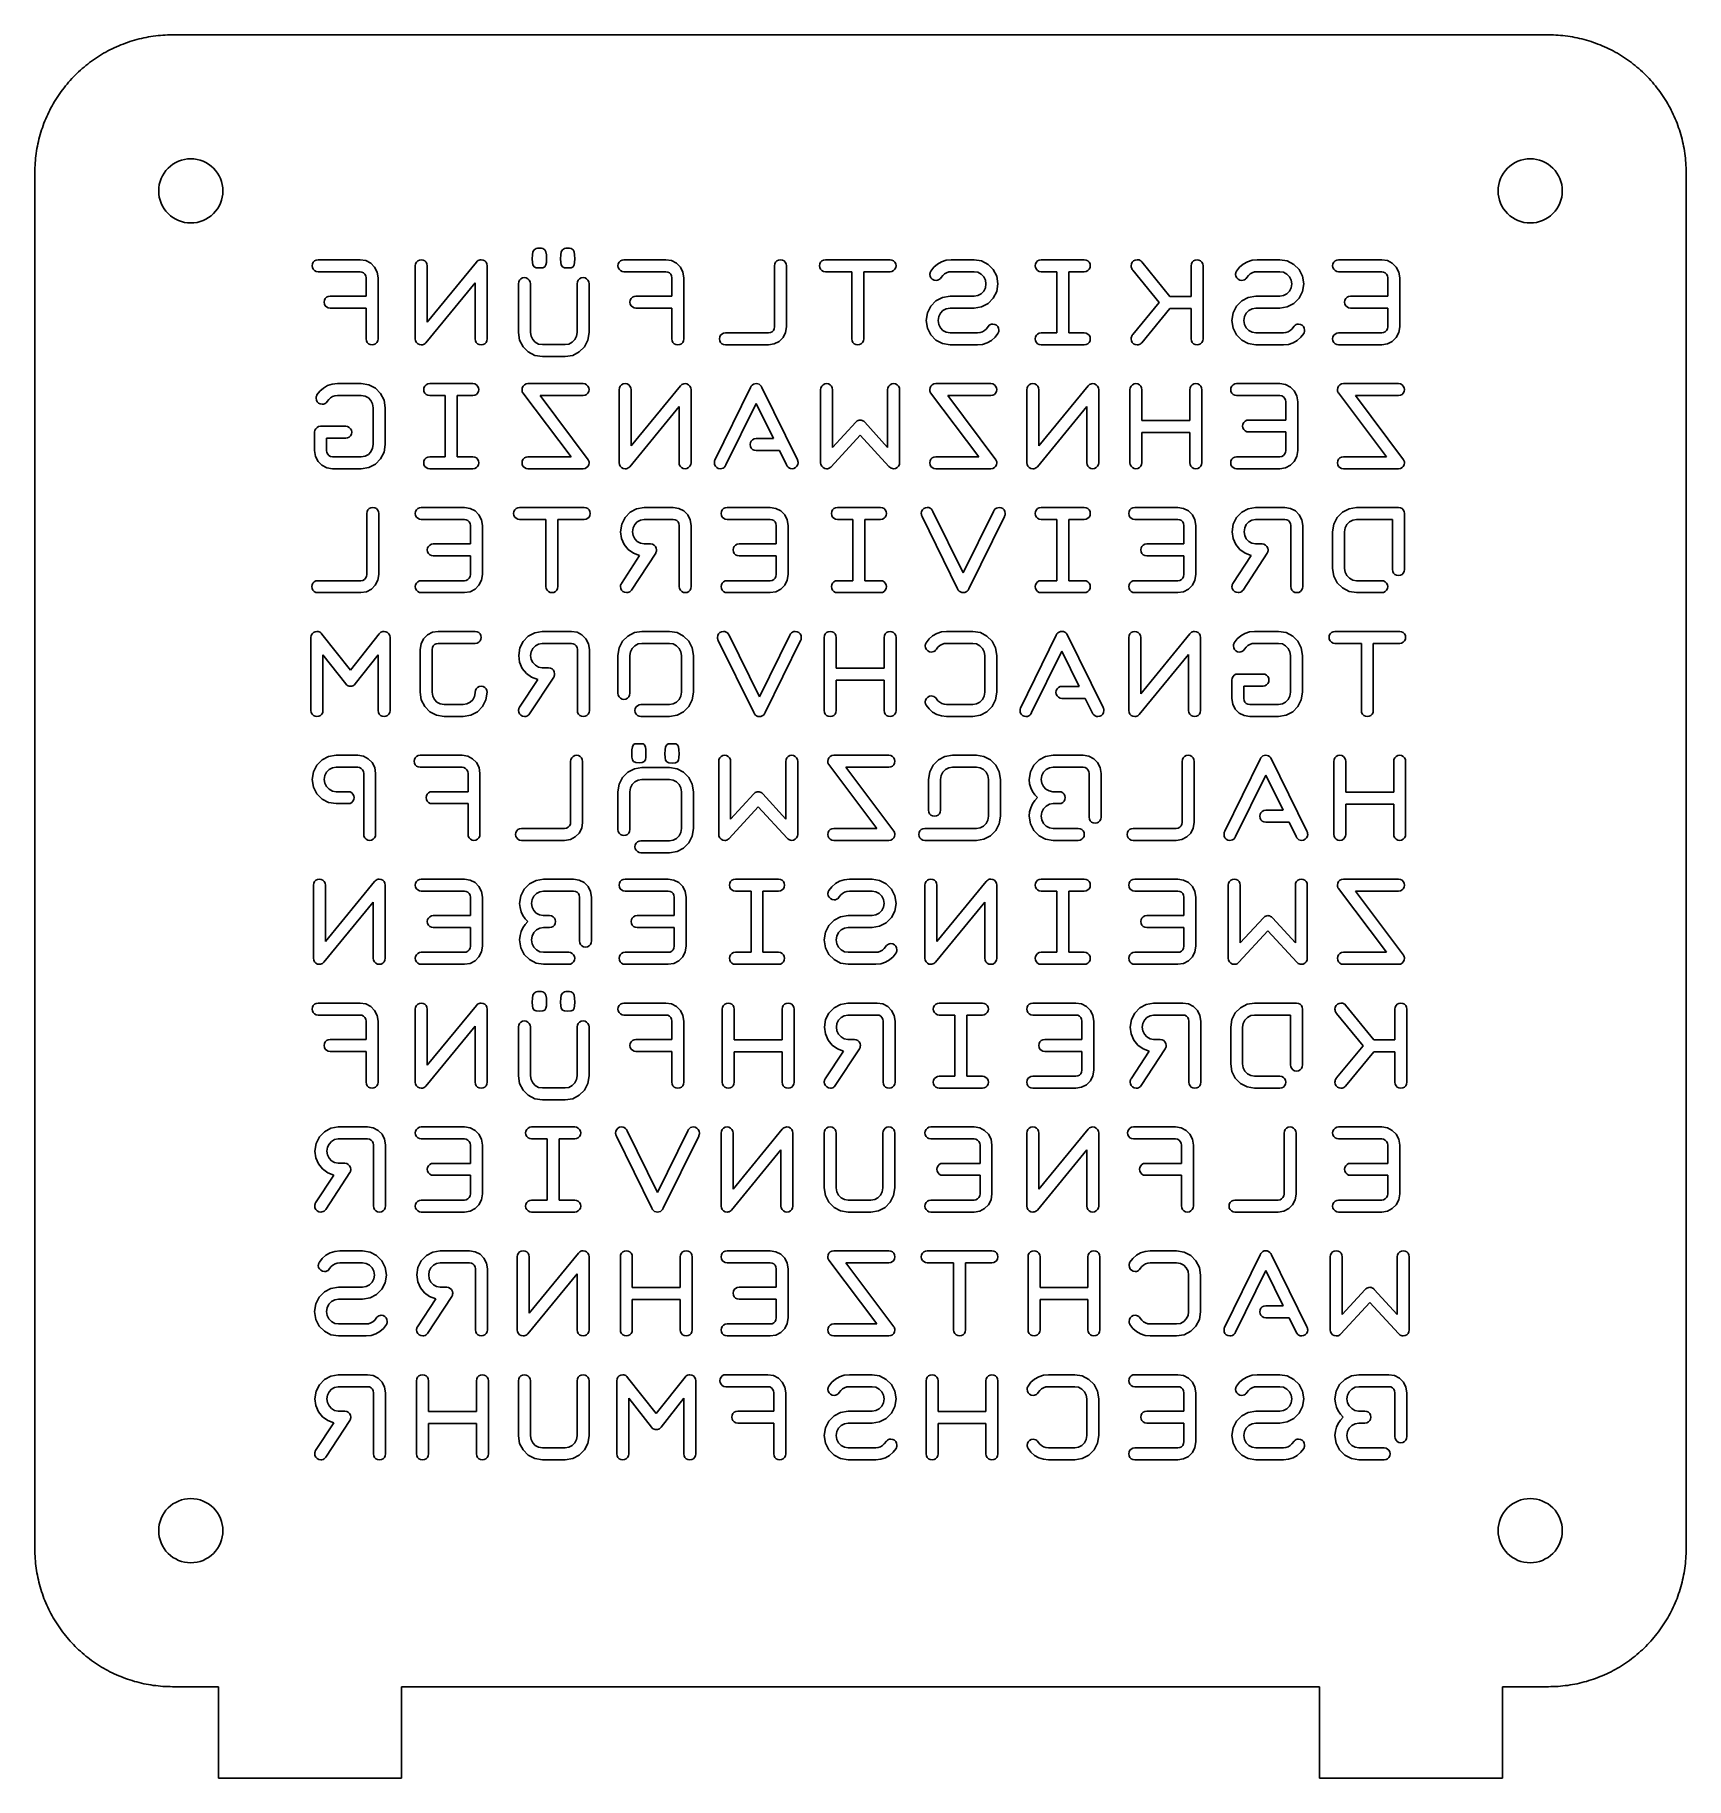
# Model space of a CAD drawing. Header units: metres. Extents: x 0 to 180, y 0 to 190.
import ezdxf

# ---------------------------------------------------------------- set-up
doc = ezdxf.new("R2010")
doc.units = ezdxf.units.M

msp = doc.modelspace()

# ---------------------------------------------------------------- linework, layer by layer
for p, q in [((15, 189.966), (14.738, 189.964)), ((164.999, 189.966), (15, 189.966)), ((165.261, 189.964), (164.999, 189.966)), ((7.728, 188.085), (7.5, 187.957)), ((7.957, 188.21), (7.728, 188.085)), ((8.19, 188.332), (7.957, 188.21)), ((8.423, 188.448), (8.19, 188.332)), ((8.66, 188.561), (8.423, 188.448)), ((8.899, 188.669), (8.66, 188.561)), ((9.139, 188.774), (8.899, 188.669)), ((9.381, 188.875), (9.139, 188.774)), ((9.623, 188.97), (9.381, 188.875)), ((9.869, 189.061), (9.623, 188.97)), ((10.116, 189.149), (9.869, 189.061)), ((10.365, 189.233), (10.116, 189.149)), ((10.614, 189.311), (10.365, 189.233)), ((10.865, 189.386), (10.614, 189.311)), ((11.117, 189.455), (10.865, 189.386)), ((11.371, 189.52), (11.117, 189.455)), ((11.626, 189.582), (11.371, 189.52)), ((11.881, 189.638), (11.626, 189.582)), ((12.138, 189.69), (11.881, 189.638)), ((12.395, 189.738), (12.138, 189.69)), ((12.653, 189.781), (12.395, 189.738)), ((12.912, 189.82), (12.653, 189.781)), ((13.172, 189.854), (12.912, 189.82)), ((13.432, 189.884), (13.172, 189.854)), ((13.692, 189.909), (13.432, 189.884)), ((13.953, 189.929), (13.692, 189.909)), ((14.214, 189.945), (13.953, 189.929)), ((14.477, 189.957), (14.214, 189.945)), ((14.738, 189.964), (14.477, 189.957)), ((165.523, 189.957), (165.261, 189.964)), ((165.785, 189.945), (165.523, 189.957)), ((166.046, 189.929), (165.785, 189.945)), ((166.307, 189.909), (166.046, 189.929)), ((166.567, 189.884), (166.307, 189.909)), ((166.827, 189.854), (166.567, 189.884)), ((167.087, 189.82), (166.827, 189.854)), ((167.346, 189.781), (167.087, 189.82)), ((167.604, 189.738), (167.346, 189.781)), ((167.862, 189.69), (167.604, 189.738)), ((168.118, 189.638), (167.862, 189.69)), ((168.374, 189.582), (168.118, 189.638)), ((168.628, 189.52), (168.374, 189.582)), ((168.882, 189.455), (168.628, 189.52)), ((169.134, 189.386), (168.882, 189.455)), ((169.385, 189.311), (169.134, 189.386)), ((169.635, 189.233), (169.385, 189.311)), ((169.883, 189.149), (169.635, 189.233)), ((170.13, 189.061), (169.883, 189.149)), ((170.375, 188.97), (170.13, 189.061)), ((170.619, 188.875), (170.375, 188.97)), ((170.86, 188.774), (170.619, 188.875)), ((171.101, 188.669), (170.86, 188.774)), ((171.339, 188.561), (171.101, 188.669)), ((171.575, 188.448), (171.339, 188.561)), ((171.809, 188.332), (171.575, 188.448)), ((172.042, 188.21), (171.809, 188.332)), ((172.272, 188.085), (172.042, 188.21)), ((172.499, 187.957), (172.272, 188.085)), ((5.159, 186.287), (4.963, 186.113)), ((5.358, 186.457), (5.159, 186.287)), ((5.56, 186.623), (5.358, 186.457)), ((5.765, 186.787), (5.56, 186.623)), ((5.973, 186.946), (5.765, 186.787)), ((6.183, 187.101), (5.973, 186.946)), ((6.396, 187.253), (6.183, 187.101)), ((6.612, 187.403), (6.396, 187.253)), ((6.83, 187.546), (6.612, 187.403)), ((7.05, 187.687), (6.83, 187.546)), ((7.274, 187.824), (7.05, 187.687)), ((7.5, 187.957), (7.274, 187.824)), ((172.725, 187.824), (172.499, 187.957)), ((172.948, 187.687), (172.725, 187.824)), ((173.169, 187.546), (172.948, 187.687)), ((173.387, 187.403), (173.169, 187.546)), ((173.603, 187.253), (173.387, 187.403)), ((173.816, 187.101), (173.603, 187.253)), ((174.027, 186.946), (173.816, 187.101)), ((174.234, 186.787), (174.027, 186.946)), ((174.439, 186.623), (174.234, 186.787)), ((174.641, 186.457), (174.439, 186.623)), ((174.84, 186.287), (174.641, 186.457)), ((175.036, 186.113), (174.84, 186.287)), ((3.343, 184.406), (3.179, 184.201)), ((3.509, 184.608), (3.343, 184.406)), ((3.679, 184.807), (3.509, 184.608)), ((3.853, 185.003), (3.679, 184.807)), ((4.03, 185.196), (3.853, 185.003)), ((4.21, 185.386), (4.03, 185.196)), ((4.393, 185.573), (4.21, 185.386)), ((4.58, 185.756), (4.393, 185.573)), ((4.77, 185.936), (4.58, 185.756)), ((4.963, 186.113), (4.77, 185.936)), ((175.229, 185.936), (175.036, 186.113)), ((175.419, 185.756), (175.229, 185.936)), ((175.606, 185.573), (175.419, 185.756)), ((175.79, 185.386), (175.606, 185.573)), ((175.97, 185.196), (175.79, 185.386)), ((176.147, 185.003), (175.97, 185.196)), ((176.32, 184.807), (176.147, 185.003)), ((176.49, 184.608), (176.32, 184.807)), ((176.657, 184.406), (176.49, 184.608)), ((176.82, 184.201), (176.657, 184.406)), ((2.009, 182.466), (1.881, 182.238)), ((2.142, 182.692), (2.009, 182.466)), ((2.279, 182.916), (2.142, 182.692)), ((2.42, 183.136), (2.279, 182.916)), ((2.563, 183.354), (2.42, 183.136)), ((2.713, 183.57), (2.563, 183.354)), ((2.865, 183.783), (2.713, 183.57)), ((3.02, 183.993), (2.865, 183.783)), ((3.179, 184.201), (3.02, 183.993)), ((176.979, 183.993), (176.82, 184.201)), ((177.135, 183.783), (176.979, 183.993)), ((177.287, 183.57), (177.135, 183.783)), ((177.435, 183.354), (177.287, 183.57)), ((177.58, 183.136), (177.435, 183.354)), ((177.72, 182.916), (177.58, 183.136)), ((177.857, 182.692), (177.72, 182.916)), ((177.99, 182.466), (177.857, 182.692)), ((178.119, 182.238), (177.99, 182.466)), ((1.091, 180.585), (0.996, 180.343)), ((1.192, 180.827), (1.091, 180.585)), ((1.297, 181.067), (1.192, 180.827)), ((1.405, 181.306), (1.297, 181.067)), ((1.518, 181.542), (1.405, 181.306)), ((1.634, 181.776), (1.518, 181.542)), ((1.756, 182.009), (1.634, 181.776)), ((1.881, 182.238), (1.756, 182.009)), ((178.244, 182.009), (178.119, 182.238)), ((178.365, 181.776), (178.244, 182.009)), ((178.481, 181.542), (178.365, 181.776)), ((178.594, 181.306), (178.481, 181.542)), ((178.703, 181.067), (178.594, 181.306)), ((178.807, 180.827), (178.703, 181.067)), ((178.907, 180.585), (178.807, 180.827)), ((179.003, 180.343), (178.907, 180.585)), ((0.446, 178.595), (0.384, 178.34)), ((0.511, 178.848), (0.446, 178.595)), ((0.58, 179.101), (0.511, 178.848)), ((0.655, 179.352), (0.58, 179.101)), ((0.733, 179.601), (0.655, 179.352)), ((0.817, 179.85), (0.733, 179.601)), ((0.905, 180.097), (0.817, 179.85)), ((0.996, 180.343), (0.905, 180.097)), ((179.095, 180.097), (179.003, 180.343)), ((179.182, 179.85), (179.095, 180.097)), ((179.265, 179.601), (179.182, 179.85)), ((179.344, 179.352), (179.265, 179.601)), ((179.418, 179.101), (179.344, 179.352)), ((179.488, 178.848), (179.418, 179.101)), ((179.554, 178.595), (179.488, 178.848)), ((179.615, 178.34), (179.554, 178.595)), ((0.112, 176.794), (0.082, 176.534)), ((0.146, 177.054), (0.112, 176.794)), ((0.185, 177.313), (0.146, 177.054)), ((0.228, 177.571), (0.185, 177.313)), ((0.276, 177.828), (0.228, 177.571)), ((0.328, 178.085), (0.276, 177.828)), ((0.384, 178.34), (0.328, 178.085)), ((179.672, 178.085), (179.615, 178.34)), ((179.724, 177.828), (179.672, 178.085)), ((179.772, 177.571), (179.724, 177.828)), ((179.815, 177.313), (179.772, 177.571)), ((179.854, 177.054), (179.815, 177.313)), ((179.888, 176.794), (179.854, 177.054)), ((179.917, 176.534), (179.888, 176.794)), ((0.002, 175.228), (0, 174.966)), ((0, 174.966), (0, 24.9665)), ((0.009, 175.489), (0.002, 175.228)), ((0.021, 175.751), (0.009, 175.489)), ((0.037, 176.013), (0.021, 175.751)), ((0.057, 176.274), (0.037, 176.013)), ((0.082, 176.534), (0.057, 176.274)), ((13.912, 174.616), (14.089, 174.91)), ((14.089, 174.91), (14.294, 175.186)), ((14.294, 175.186), (14.524, 175.442)), ((14.524, 175.442), (14.78, 175.672)), ((14.78, 175.672), (15.056, 175.876)), ((15.056, 175.876), (15.35, 176.054)), ((15.35, 176.054), (15.66, 176.2)), ((15.66, 176.2), (15.983, 176.315)), ((15.983, 176.315), (16.317, 176.399)), ((16.317, 176.399), (16.657, 176.449)), ((16.657, 176.449), (17, 176.466)), ((17, 176.466), (17.343, 176.449)), ((17.343, 176.449), (17.683, 176.399)), ((17.683, 176.399), (18.016, 176.315)), ((18.016, 176.315), (18.339, 176.2)), ((18.339, 176.2), (18.649, 176.054)), ((18.649, 176.054), (18.944, 175.876)), ((18.944, 175.876), (19.22, 175.672)), ((19.22, 175.672), (19.475, 175.442)), ((19.475, 175.442), (19.705, 175.186)), ((19.705, 175.186), (19.91, 174.91)), ((19.91, 174.91), (20.087, 174.616)), ((159.913, 174.616), (160.089, 174.91)), ((160.089, 174.91), (160.294, 175.186)), ((160.294, 175.186), (160.525, 175.442)), ((160.525, 175.442), (160.779, 175.672)), ((160.779, 175.672), (161.055, 175.876)), ((161.055, 175.876), (161.35, 176.054)), ((161.35, 176.054), (161.66, 176.2)), ((161.66, 176.2), (161.983, 176.315)), ((161.983, 176.315), (162.317, 176.399)), ((162.317, 176.399), (162.656, 176.449)), ((162.656, 176.449), (162.999, 176.466)), ((162.999, 176.466), (163.343, 176.449)), ((163.343, 176.449), (163.682, 176.399)), ((163.682, 176.399), (164.015, 176.315)), ((164.015, 176.315), (164.339, 176.2)), ((164.339, 176.2), (164.649, 176.054)), ((164.649, 176.054), (164.944, 175.876)), ((164.944, 175.876), (165.22, 175.672)), ((165.22, 175.672), (165.474, 175.442)), ((165.474, 175.442), (165.705, 175.186)), ((165.705, 175.186), (165.91, 174.91)), ((165.91, 174.91), (166.086, 174.616)), ((179.942, 176.274), (179.917, 176.534)), ((179.963, 176.013), (179.942, 176.274)), ((179.979, 175.751), (179.963, 176.013)), ((179.99, 175.489), (179.979, 175.751)), ((179.997, 175.228), (179.99, 175.489)), ((179.999, 174.966), (179.997, 175.228)), ((179.999, 24.9665), (179.999, 174.966)), ((13.5, 172.966), (13.517, 173.309)), ((13.517, 172.623), (13.5, 172.966)), ((13.517, 173.309), (13.567, 173.649)), ((13.567, 173.649), (13.651, 173.983)), ((13.651, 173.983), (13.766, 174.306)), ((13.766, 174.306), (13.912, 174.616)), ((20.087, 174.616), (20.233, 174.306)), ((20.233, 174.306), (20.349, 173.983)), ((20.349, 173.983), (20.433, 173.649)), ((20.433, 173.649), (20.483, 173.309)), ((20.483, 173.309), (20.5, 172.966)), ((20.5, 172.966), (20.483, 172.623)), ((159.499, 172.966), (159.516, 173.309)), ((159.516, 172.623), (159.499, 172.966)), ((159.516, 173.309), (159.567, 173.649)), ((159.567, 173.649), (159.65, 173.983)), ((159.65, 173.983), (159.766, 174.306)), ((159.766, 174.306), (159.913, 174.616)), ((166.086, 174.616), (166.233, 174.306)), ((166.233, 174.306), (166.349, 173.983)), ((166.349, 173.983), (166.432, 173.649)), ((166.432, 173.649), (166.483, 173.309)), ((166.483, 173.309), (166.499, 172.966)), ((166.499, 172.966), (166.483, 172.623)), ((13.567, 172.283), (13.517, 172.623)), ((13.651, 171.95), (13.567, 172.283)), ((13.766, 171.627), (13.651, 171.95)), ((13.912, 171.317), (13.766, 171.627)), ((14.089, 171.022), (13.912, 171.317)), ((14.294, 170.746), (14.089, 171.022)), ((19.91, 171.022), (19.705, 170.746)), ((20.087, 171.317), (19.91, 171.022)), ((20.233, 171.627), (20.087, 171.317)), ((20.349, 171.95), (20.233, 171.627)), ((20.433, 172.283), (20.349, 171.95)), ((20.483, 172.623), (20.433, 172.283)), ((159.567, 172.283), (159.516, 172.623)), ((159.65, 171.95), (159.567, 172.283)), ((159.766, 171.627), (159.65, 171.95)), ((159.913, 171.317), (159.766, 171.627)), ((160.089, 171.022), (159.913, 171.317)), ((160.294, 170.746), (160.089, 171.022)), ((165.91, 171.022), (165.705, 170.746)), ((166.086, 171.317), (165.91, 171.022)), ((166.233, 171.627), (166.086, 171.317)), ((166.349, 171.95), (166.233, 171.627)), ((166.432, 172.283), (166.349, 171.95)), ((166.483, 172.623), (166.432, 172.283)), ((14.524, 170.491), (14.294, 170.746)), ((14.78, 170.261), (14.524, 170.491)), ((15.056, 170.056), (14.78, 170.261)), ((15.35, 169.879), (15.056, 170.056)), ((15.66, 169.733), (15.35, 169.879)), ((15.983, 169.617), (15.66, 169.733)), ((16.317, 169.533), (15.983, 169.617)), ((16.657, 169.483), (16.317, 169.533)), ((17, 169.466), (16.657, 169.483)), ((17.343, 169.483), (17, 169.466)), ((17.683, 169.533), (17.343, 169.483)), ((18.016, 169.617), (17.683, 169.533)), ((18.339, 169.733), (18.016, 169.617)), ((18.649, 169.879), (18.339, 169.733)), ((18.944, 170.056), (18.649, 169.879)), ((19.22, 170.261), (18.944, 170.056)), ((19.475, 170.491), (19.22, 170.261)), ((19.705, 170.746), (19.475, 170.491)), ((160.525, 170.491), (160.294, 170.746)), ((160.779, 170.261), (160.525, 170.491)), ((161.055, 170.056), (160.779, 170.261)), ((161.35, 169.879), (161.055, 170.056)), ((161.66, 169.733), (161.35, 169.879)), ((161.983, 169.617), (161.66, 169.733)), ((162.317, 169.533), (161.983, 169.617)), ((162.656, 169.483), (162.317, 169.533)), ((162.999, 169.466), (162.656, 169.483)), ((163.343, 169.483), (162.999, 169.466)), ((163.682, 169.533), (163.343, 169.483)), ((164.015, 169.617), (163.682, 169.533)), ((164.339, 169.733), (164.015, 169.617)), ((164.649, 169.879), (164.339, 169.733)), ((164.944, 170.056), (164.649, 169.879)), ((165.22, 170.261), (164.944, 170.056)), ((165.474, 170.491), (165.22, 170.261)), ((165.705, 170.746), (165.474, 170.491)), ((30.354, 165.198), (30.496, 165.339)), ((30.496, 165.339), (30.675, 165.431)), ((30.675, 165.431), (30.884, 165.463)), ((30.884, 165.463), (35.453, 165.463)), ((35.453, 165.463), (36.072, 165.363)), ((36.072, 165.363), (36.61, 165.086)), ((41.595, 165.194), (41.735, 165.337)), ((41.735, 165.337), (41.914, 165.431)), ((41.914, 165.431), (42.123, 165.463)), ((42.123, 165.463), (42.332, 165.431)), ((42.332, 165.431), (42.511, 165.337)), ((42.511, 165.337), (42.651, 165.194)), ((48.143, 165.211), (48.22, 165.293)), ((48.22, 165.293), (48.311, 165.362)), ((48.311, 165.362), (48.416, 165.416)), ((48.416, 165.416), (48.53, 165.451)), ((48.53, 165.451), (48.651, 165.463)), ((48.651, 165.463), (48.86, 165.431)), ((48.86, 165.431), (49.039, 165.337)), ((49.039, 165.337), (49.179, 165.194)), ((54.225, 165.569), (54.238, 165.987)), ((54.238, 165.173), (54.225, 165.569)), ((54.238, 165.987), (54.294, 166.315)), ((54.294, 166.315), (54.422, 166.552)), ((54.422, 166.552), (54.652, 166.696)), ((54.652, 166.696), (54.802, 166.716)), ((54.802, 166.716), (55.214, 166.716)), ((55.214, 166.716), (55.364, 166.696)), ((55.364, 166.696), (55.586, 166.552)), ((55.586, 166.552), (55.707, 166.315)), ((55.707, 166.315), (55.757, 165.987)), ((55.757, 165.987), (55.766, 165.569)), ((55.766, 165.569), (55.757, 165.173)), ((57.308, 165.569), (57.32, 165.987)), ((57.32, 165.173), (57.308, 165.569)), ((57.32, 165.987), (57.376, 166.315)), ((57.376, 166.315), (57.504, 166.552)), ((57.504, 166.552), (57.733, 166.696)), ((57.733, 166.696), (57.883, 166.716)), ((57.883, 166.716), (58.295, 166.716)), ((58.295, 166.716), (58.445, 166.696)), ((58.445, 166.696), (58.667, 166.552)), ((58.667, 166.552), (58.788, 166.315)), ((58.788, 166.315), (58.837, 165.987)), ((58.837, 165.987), (58.848, 165.569)), ((58.848, 165.569), (58.837, 165.173)), ((63.684, 165.198), (63.825, 165.339)), ((63.825, 165.339), (64.004, 165.431)), ((64.004, 165.431), (64.213, 165.463)), ((64.213, 165.463), (68.782, 165.463)), ((68.782, 165.463), (69.402, 165.363)), ((69.402, 165.363), (69.94, 165.086)), ((80.748, 165.194), (80.888, 165.336)), ((80.888, 165.336), (81.068, 165.431)), ((81.068, 165.431), (81.276, 165.463)), ((81.276, 165.463), (81.485, 165.431)), ((81.485, 165.431), (81.664, 165.336)), ((81.664, 165.336), (81.805, 165.194)), ((85.643, 165.198), (85.784, 165.339)), ((85.784, 165.339), (85.964, 165.431)), ((85.964, 165.431), (86.172, 165.463)), ((86.172, 165.463), (93.222, 165.463)), ((93.222, 165.463), (93.43, 165.431)), ((93.43, 165.431), (93.609, 165.339)), ((93.609, 165.339), (93.75, 165.198)), ((98.837, 165.24), (99.345, 165.405)), ((99.345, 165.405), (99.893, 165.462)), ((99.893, 165.462), (102.373, 165.462)), ((102.373, 165.462), (103.196, 165.328)), ((103.196, 165.328), (103.913, 164.955)), ((109.169, 165.198), (109.309, 165.339)), ((109.309, 165.339), (109.489, 165.431)), ((109.489, 165.431), (109.697, 165.463)), ((109.697, 165.463), (114.397, 165.463)), ((114.397, 165.463), (114.606, 165.431)), ((114.606, 165.431), (114.785, 165.339)), ((114.785, 165.339), (114.926, 165.198)), ((119.626, 165.192), (119.767, 165.336)), ((119.767, 165.336), (119.946, 165.431)), ((119.946, 165.431), (120.154, 165.463)), ((120.154, 165.463), (120.267, 165.457)), ((120.267, 165.457), (120.372, 165.433)), ((120.372, 165.433), (120.47, 165.391)), ((120.47, 165.391), (120.562, 165.326)), ((120.562, 165.326), (120.65, 165.235)), ((126.154, 165.192), (126.294, 165.336)), ((126.294, 165.336), (126.474, 165.431)), ((126.474, 165.431), (126.682, 165.463)), ((126.682, 165.463), (126.89, 165.431)), ((126.89, 165.431), (127.07, 165.336)), ((127.07, 165.336), (127.211, 165.192)), ((132.167, 165.24), (132.675, 165.405)), ((132.675, 165.405), (133.223, 165.462)), ((133.223, 165.462), (135.703, 165.462)), ((135.703, 165.462), (136.526, 165.328)), ((136.526, 165.328), (137.242, 164.955)), ((141.585, 165.198), (141.725, 165.339)), ((141.725, 165.339), (141.905, 165.431)), ((141.905, 165.431), (142.113, 165.463)), ((142.113, 165.463), (146.813, 165.463)), ((146.813, 165.463), (147.433, 165.363)), ((147.433, 165.363), (147.971, 165.086)), ((30.231, 164.81), (30.263, 165.018)), ((30.263, 164.602), (30.231, 164.81)), ((30.263, 165.018), (30.354, 165.198)), ((30.354, 164.422), (30.263, 164.602)), ((30.496, 164.282), (30.354, 164.422)), ((30.675, 164.19), (30.496, 164.282)), ((30.884, 164.157), (30.675, 164.19)), ((35.453, 164.157), (30.884, 164.157)), ((35.66, 164.125), (35.453, 164.157)), ((35.841, 164.03), (35.66, 164.125)), ((35.981, 163.888), (35.841, 164.03)), ((36.073, 163.705), (35.981, 163.888)), ((36.106, 163.491), (36.073, 163.705)), ((36.106, 161.496), (36.106, 163.491)), ((36.61, 165.086), (37.033, 164.659)), ((37.033, 164.659), (37.311, 164.118)), ((37.311, 164.118), (37.41, 163.491)), ((37.41, 163.491), (37.41, 156.85)), ((41.47, 164.799), (41.503, 165.011)), ((41.47, 156.845), (41.47, 164.799)), ((41.503, 165.011), (41.595, 165.194)), ((42.651, 165.194), (42.744, 165.011)), ((42.744, 165.011), (42.776, 164.799)), ((42.776, 158.675), (48.143, 165.211)), ((42.776, 164.799), (42.776, 158.675)), ((49.179, 165.194), (49.272, 165.011)), ((49.272, 165.011), (49.304, 164.799)), ((49.304, 164.799), (49.304, 156.845)), ((52.836, 163.248), (52.976, 163.39)), ((52.976, 163.39), (53.155, 163.485)), ((53.155, 163.485), (53.364, 163.517)), ((53.364, 163.517), (53.572, 163.485)), ((53.572, 163.485), (53.752, 163.39)), ((53.752, 163.39), (53.892, 163.248)), ((54.294, 164.888), (54.238, 165.173)), ((54.422, 164.7), (54.294, 164.888)), ((54.652, 164.597), (54.422, 164.7)), ((55.01, 164.565), (54.652, 164.597)), ((55.364, 164.597), (55.01, 164.565)), ((55.586, 164.7), (55.364, 164.597)), ((55.707, 164.888), (55.586, 164.7)), ((55.757, 165.173), (55.707, 164.888)), ((57.376, 164.888), (57.32, 165.173)), ((57.504, 164.7), (57.376, 164.888)), ((57.733, 164.597), (57.504, 164.7)), ((58.091, 164.565), (57.733, 164.597)), ((58.445, 164.597), (58.091, 164.565)), ((58.667, 164.7), (58.445, 164.597)), ((58.788, 164.888), (58.667, 164.7)), ((58.837, 165.173), (58.788, 164.888)), ((59.233, 163.248), (59.374, 163.39)), ((59.374, 163.39), (59.553, 163.485)), ((59.553, 163.485), (59.762, 163.517)), ((59.762, 163.517), (59.97, 163.485)), ((59.97, 163.485), (60.15, 163.39)), ((60.15, 163.39), (60.29, 163.248)), ((63.56, 164.81), (63.593, 165.018)), ((63.593, 164.602), (63.56, 164.81)), ((63.593, 165.018), (63.684, 165.198)), ((63.684, 164.422), (63.593, 164.602)), ((63.825, 164.282), (63.684, 164.422)), ((64.004, 164.19), (63.825, 164.282)), ((64.213, 164.157), (64.004, 164.19)), ((68.782, 164.157), (64.213, 164.157)), ((68.99, 164.125), (68.782, 164.157)), ((69.17, 164.03), (68.99, 164.125)), ((69.31, 163.888), (69.17, 164.03)), ((69.403, 163.705), (69.31, 163.888)), ((69.435, 163.491), (69.403, 163.705)), ((69.435, 161.496), (69.435, 163.491)), ((69.94, 165.086), (70.363, 164.659)), ((70.363, 164.659), (70.64, 164.118)), ((70.64, 164.118), (70.74, 163.491)), ((70.74, 163.491), (70.74, 156.85)), ((80.623, 164.798), (80.656, 165.011)), ((80.623, 158.153), (80.623, 164.798)), ((80.656, 165.011), (80.748, 165.194)), ((81.805, 165.194), (81.896, 165.011)), ((81.896, 165.011), (81.929, 164.798)), ((81.929, 164.798), (81.929, 158.153)), ((85.519, 164.81), (85.552, 165.018)), ((85.552, 164.602), (85.519, 164.81)), ((85.552, 165.018), (85.643, 165.198)), ((85.643, 164.422), (85.552, 164.602)), ((85.784, 164.282), (85.643, 164.422)), ((85.964, 164.19), (85.784, 164.282)), ((86.172, 164.157), (85.964, 164.19)), ((89.044, 164.157), (86.172, 164.157)), ((89.044, 156.847), (89.044, 164.157)), ((93.222, 164.157), (90.349, 164.157)), ((90.349, 164.157), (90.349, 156.847)), ((93.43, 164.19), (93.222, 164.157)), ((93.609, 164.282), (93.43, 164.19)), ((93.75, 164.422), (93.609, 164.282)), ((93.75, 165.198), (93.841, 165.018)), ((93.841, 164.602), (93.75, 164.422)), ((93.841, 165.018), (93.874, 164.81)), ((93.874, 164.81), (93.841, 164.602)), ((97.559, 163.858), (97.563, 163.931)), ((97.591, 163.659), (97.559, 163.858)), ((97.563, 163.931), (97.576, 164.005)), ((97.576, 164.005), (97.599, 164.078)), ((97.683, 163.483), (97.591, 163.659)), ((97.599, 164.078), (97.631, 164.151)), ((97.631, 164.151), (97.673, 164.222)), ((97.673, 164.222), (97.989, 164.638)), ((97.827, 163.341), (97.683, 163.483)), ((97.989, 164.638), (98.381, 164.981)), ((98.381, 164.981), (98.837, 165.24)), ((98.722, 163.422), (98.625, 163.334)), ((98.796, 163.531), (98.722, 163.422)), ((98.957, 163.74), (98.796, 163.531)), ((99.152, 163.914), (98.957, 163.74)), ((99.377, 164.044), (99.152, 163.914)), ((99.626, 164.128), (99.377, 164.044)), ((99.893, 164.157), (99.626, 164.128)), ((102.373, 164.157), (99.893, 164.157)), ((102.785, 164.089), (102.373, 164.157)), ((103.143, 163.901), (102.785, 164.089)), ((103.426, 163.612), (103.143, 163.901)), ((103.612, 163.246), (103.426, 163.612)), ((103.913, 164.955), (104.478, 164.386)), ((104.478, 164.386), (104.85, 163.662)), ((104.85, 163.662), (104.984, 162.826)), ((109.044, 164.81), (109.077, 165.018)), ((109.077, 164.602), (109.044, 164.81)), ((109.077, 165.018), (109.169, 165.198)), ((109.169, 164.422), (109.077, 164.602)), ((109.309, 164.282), (109.169, 164.422)), ((109.489, 164.19), (109.309, 164.282)), ((109.697, 164.157), (109.489, 164.19)), ((111.394, 164.157), (109.697, 164.157)), ((111.394, 157.489), (111.394, 164.157)), ((114.397, 164.157), (112.7, 164.157)), ((112.7, 164.157), (112.7, 157.489)), ((114.606, 164.19), (114.397, 164.157)), ((114.785, 164.282), (114.606, 164.19)), ((114.926, 164.422), (114.785, 164.282)), ((114.926, 165.198), (115.017, 165.018)), ((115.017, 164.602), (114.926, 164.422)), ((115.017, 165.018), (115.05, 164.81)), ((115.05, 164.81), (115.017, 164.602)), ((119.502, 164.795), (119.535, 165.009)), ((119.511, 164.686), (119.502, 164.795)), ((119.536, 164.584), (119.511, 164.686)), ((119.535, 165.009), (119.626, 165.192)), ((119.575, 164.49), (119.536, 164.584)), ((119.625, 164.405), (119.575, 164.49)), ((119.684, 164.327), (119.625, 164.405)), ((122.57, 160.804), (119.684, 164.327)), ((120.65, 165.235), (123.732, 161.457)), ((126.029, 164.795), (126.062, 165.009)), ((126.029, 161.457), (126.029, 164.795)), ((126.062, 165.009), (126.154, 165.192)), ((127.211, 165.192), (127.302, 165.009)), ((127.302, 165.009), (127.335, 164.795)), ((127.335, 164.795), (127.335, 156.845)), ((130.889, 163.858), (130.893, 163.931)), ((130.921, 163.659), (130.889, 163.858)), ((130.893, 163.931), (130.906, 164.005)), ((130.906, 164.005), (130.929, 164.078)), ((131.013, 163.483), (130.921, 163.659)), ((130.929, 164.078), (130.961, 164.151)), ((130.961, 164.151), (131.003, 164.222)), ((131.003, 164.222), (131.319, 164.638)), ((131.156, 163.341), (131.013, 163.483)), ((131.319, 164.638), (131.711, 164.981)), ((131.711, 164.981), (132.167, 165.24)), ((132.052, 163.422), (131.955, 163.334)), ((132.126, 163.531), (132.052, 163.422)), ((132.286, 163.74), (132.126, 163.531)), ((132.482, 163.914), (132.286, 163.74)), ((132.707, 164.044), (132.482, 163.914)), ((132.956, 164.128), (132.707, 164.044)), ((133.223, 164.157), (132.956, 164.128)), ((135.703, 164.157), (133.223, 164.157)), ((136.115, 164.089), (135.703, 164.157)), ((136.473, 163.901), (136.115, 164.089)), ((136.756, 163.612), (136.473, 163.901)), ((136.942, 163.246), (136.756, 163.612)), ((137.242, 164.955), (137.808, 164.386)), ((137.808, 164.386), (138.18, 163.662)), ((138.18, 163.662), (138.314, 162.826)), ((141.46, 164.81), (141.493, 165.018)), ((141.493, 164.602), (141.46, 164.81)), ((141.493, 165.018), (141.585, 165.198)), ((141.585, 164.422), (141.493, 164.602)), ((141.725, 164.282), (141.585, 164.422)), ((141.905, 164.19), (141.725, 164.282)), ((142.113, 164.157), (141.905, 164.19)), ((146.813, 164.157), (142.113, 164.157)), ((147.021, 164.125), (146.813, 164.157)), ((147.201, 164.03), (147.021, 164.125)), ((147.342, 163.888), (147.201, 164.03)), ((147.433, 163.705), (147.342, 163.888)), ((147.466, 163.491), (147.433, 163.705)), ((147.466, 161.496), (147.466, 163.491)), ((147.971, 165.086), (148.395, 164.659)), ((148.395, 164.659), (148.672, 164.118)), ((148.672, 164.118), (148.772, 163.491)), ((148.772, 163.491), (148.772, 158.164)), ((31.979, 161.462), (32.188, 161.496)), ((32.188, 161.496), (36.106, 161.496)), ((47.998, 162.957), (42.619, 156.408)), ((47.998, 156.845), (47.998, 162.957)), ((52.711, 162.853), (52.744, 163.065)), ((52.711, 157.537), (52.711, 162.853)), ((52.744, 163.065), (52.836, 163.248)), ((53.892, 163.248), (53.985, 163.065)), ((53.985, 163.065), (54.017, 162.853)), ((54.017, 162.853), (54.017, 157.537)), ((59.109, 162.853), (59.141, 163.065)), ((59.109, 157.537), (59.109, 162.853)), ((59.141, 163.065), (59.233, 163.248)), ((60.29, 163.248), (60.382, 163.065)), ((60.382, 163.065), (60.415, 162.853)), ((60.415, 162.853), (60.415, 157.537)), ((65.31, 161.462), (65.518, 161.496)), ((65.518, 161.496), (69.435, 161.496)), ((98.013, 163.248), (97.827, 163.341)), ((98.235, 163.212), (98.013, 163.248)), ((98.379, 163.226), (98.235, 163.212)), ((98.51, 163.267), (98.379, 163.226)), ((98.625, 163.334), (98.51, 163.267)), ((98.939, 161.362), (99.762, 161.496)), ((99.762, 161.496), (102.373, 161.496)), ((102.373, 161.496), (102.785, 161.563)), ((102.785, 161.563), (103.143, 161.753)), ((103.143, 161.753), (103.426, 162.043)), ((103.426, 162.043), (103.612, 162.407)), ((103.679, 162.826), (103.612, 163.246)), ((103.612, 162.407), (103.679, 162.826)), ((104.85, 161.991), (104.478, 161.266)), ((104.984, 162.826), (104.85, 161.991)), ((131.343, 163.248), (131.156, 163.341)), ((131.565, 163.212), (131.343, 163.248)), ((131.709, 163.226), (131.565, 163.212)), ((131.84, 163.267), (131.709, 163.226)), ((131.955, 163.334), (131.84, 163.267)), ((132.269, 161.362), (133.092, 161.496)), ((133.092, 161.496), (135.703, 161.496)), ((135.703, 161.496), (136.115, 161.563)), ((136.115, 161.563), (136.473, 161.753)), ((136.473, 161.753), (136.756, 162.043)), ((136.756, 162.043), (136.942, 162.407)), ((137.009, 162.826), (136.942, 163.246)), ((136.942, 162.407), (137.009, 162.826)), ((138.18, 161.991), (137.808, 161.266)), ((138.314, 162.826), (138.18, 161.991)), ((143.211, 161.462), (143.419, 161.496)), ((143.419, 161.496), (147.466, 161.496)), ((31.535, 160.843), (31.567, 161.05)), ((31.567, 160.634), (31.535, 160.843)), ((31.567, 161.05), (31.66, 161.231)), ((31.66, 160.455), (31.567, 160.634)), ((31.66, 161.231), (31.8, 161.371)), ((31.8, 160.315), (31.66, 160.455)), ((31.8, 161.371), (31.979, 161.462)), ((31.979, 160.222), (31.8, 160.315)), ((32.188, 160.19), (31.979, 160.222)), ((36.106, 160.19), (32.188, 160.19)), ((36.106, 156.85), (36.106, 160.19)), ((64.865, 160.843), (64.898, 161.05)), ((64.898, 160.634), (64.865, 160.843)), ((64.898, 161.05), (64.989, 161.231)), ((64.989, 160.455), (64.898, 160.634)), ((64.989, 161.231), (65.13, 161.371)), ((65.13, 160.315), (64.989, 160.455)), ((65.13, 161.371), (65.31, 161.462)), ((65.31, 160.222), (65.13, 160.315)), ((65.518, 160.19), (65.31, 160.222)), ((69.435, 160.19), (65.518, 160.19)), ((69.435, 156.85), (69.435, 160.19)), ((97.151, 158.838), (97.285, 159.683)), ((97.285, 159.683), (97.657, 160.414)), ((97.657, 160.414), (98.223, 160.987)), ((98.223, 160.987), (98.939, 161.362)), ((98.71, 159.636), (98.524, 159.265)), ((98.992, 159.929), (98.71, 159.636)), ((99.351, 160.121), (98.992, 159.929)), ((99.762, 160.19), (99.351, 160.121)), ((102.373, 160.19), (99.762, 160.19)), ((103.196, 160.323), (102.373, 160.19)), ((103.913, 160.696), (103.196, 160.323)), ((104.478, 161.266), (103.913, 160.696)), ((119.684, 157.308), (122.57, 160.804)), ((123.732, 160.151), (120.65, 156.407)), ((123.732, 161.457), (126.029, 161.457)), ((126.029, 160.151), (123.732, 160.151)), ((126.029, 156.845), (126.029, 160.151)), ((130.481, 158.838), (130.615, 159.683)), ((130.615, 159.683), (130.987, 160.414)), ((130.987, 160.414), (131.553, 160.987)), ((131.553, 160.987), (132.269, 161.362)), ((132.04, 159.636), (131.854, 159.265)), ((132.322, 159.929), (132.04, 159.636)), ((132.681, 160.121), (132.322, 159.929)), ((133.092, 160.19), (132.681, 160.121)), ((135.703, 160.19), (133.092, 160.19)), ((136.526, 160.323), (135.703, 160.19)), ((137.242, 160.696), (136.526, 160.323)), ((137.808, 161.266), (137.242, 160.696)), ((142.766, 160.843), (142.799, 161.05)), ((142.799, 160.634), (142.766, 160.843)), ((142.799, 161.05), (142.89, 161.231)), ((142.89, 160.455), (142.799, 160.634)), ((142.89, 161.231), (143.031, 161.371)), ((143.031, 160.315), (142.89, 160.455)), ((143.031, 161.371), (143.211, 161.462)), ((143.211, 160.222), (143.031, 160.315)), ((143.419, 160.19), (143.211, 160.222)), ((147.466, 160.19), (143.419, 160.19)), ((147.466, 158.164), (147.466, 160.19)), ((80.358, 157.615), (80.499, 157.759)), ((80.499, 157.759), (80.59, 157.942)), ((80.59, 157.942), (80.623, 158.153)), ((81.929, 158.153), (81.829, 157.528)), ((97.285, 157.994), (97.151, 158.838)), ((97.657, 157.265), (97.285, 157.994)), ((98.524, 159.265), (98.457, 158.838)), ((98.457, 158.838), (98.524, 158.414)), ((98.524, 158.414), (98.71, 158.043)), ((98.71, 158.043), (98.992, 157.75)), ((98.992, 157.75), (99.351, 157.558)), ((103.281, 157.603), (103.506, 157.737)), ((103.506, 157.737), (103.702, 157.912)), ((103.702, 157.912), (103.943, 158.231)), ((103.943, 158.231), (104.042, 158.319)), ((104.042, 158.319), (104.158, 158.388)), ((104.158, 158.388), (104.286, 158.433)), ((104.286, 158.433), (104.423, 158.447)), ((104.423, 158.447), (104.632, 158.414)), ((104.632, 158.414), (104.811, 158.319)), ((104.811, 158.319), (104.952, 158.173)), ((104.952, 158.173), (105.043, 157.989)), ((105.043, 157.989), (105.076, 157.772)), ((105.073, 157.694), (105.063, 157.623)), ((105.076, 157.772), (105.073, 157.694)), ((130.615, 157.994), (130.481, 158.838)), ((130.987, 157.265), (130.615, 157.994)), ((131.854, 159.265), (131.787, 158.838)), ((131.787, 158.838), (131.854, 158.414)), ((131.854, 158.414), (132.04, 158.043)), ((132.04, 158.043), (132.322, 157.75)), ((132.322, 157.75), (132.681, 157.558)), ((136.611, 157.603), (136.836, 157.737)), ((136.836, 157.737), (137.032, 157.912)), ((137.032, 157.912), (137.273, 158.231)), ((137.273, 158.231), (137.372, 158.319)), ((137.372, 158.319), (137.488, 158.388)), ((137.488, 158.388), (137.616, 158.433)), ((137.616, 158.433), (137.753, 158.447)), ((137.753, 158.447), (137.961, 158.414)), ((137.961, 158.414), (138.141, 158.319)), ((138.141, 158.319), (138.282, 158.173)), ((138.282, 158.173), (138.373, 157.989)), ((138.373, 157.989), (138.406, 157.772)), ((138.403, 157.694), (138.393, 157.623)), ((138.406, 157.772), (138.403, 157.694)), ((147.201, 157.617), (147.342, 157.763)), ((147.342, 157.763), (147.433, 157.948)), ((147.433, 157.948), (147.466, 158.164)), ((148.772, 158.164), (148.672, 157.533)), ((36.138, 156.638), (36.106, 156.85)), ((36.229, 156.455), (36.138, 156.638)), ((36.371, 156.31), (36.229, 156.455)), ((36.55, 156.218), (36.371, 156.31)), ((36.759, 156.183), (36.55, 156.218)), ((36.966, 156.218), (36.759, 156.183)), ((37.145, 156.31), (36.966, 156.218)), ((37.285, 156.455), (37.145, 156.31)), ((37.378, 156.638), (37.285, 156.455)), ((37.41, 156.85), (37.378, 156.638)), ((41.503, 156.634), (41.47, 156.845)), ((41.595, 156.452), (41.503, 156.634)), ((41.735, 156.309), (41.595, 156.452)), ((41.914, 156.216), (41.735, 156.309)), ((42.123, 156.183), (41.914, 156.216)), ((42.239, 156.194), (42.123, 156.183)), ((42.349, 156.22), (42.239, 156.194)), ((42.451, 156.267), (42.349, 156.22)), ((42.542, 156.33), (42.451, 156.267)), ((42.619, 156.408), (42.542, 156.33)), ((48.031, 156.634), (47.998, 156.845)), ((48.123, 156.452), (48.031, 156.634)), ((48.264, 156.309), (48.123, 156.452)), ((48.442, 156.216), (48.264, 156.309)), ((48.651, 156.183), (48.442, 156.216)), ((48.86, 156.216), (48.651, 156.183)), ((49.039, 156.309), (48.86, 156.216)), ((49.179, 156.452), (49.039, 156.309)), ((49.272, 156.634), (49.179, 156.452)), ((49.304, 156.845), (49.272, 156.634)), ((52.845, 156.702), (52.711, 157.537)), ((53.217, 155.979), (52.845, 156.702)), ((53.782, 155.409), (53.217, 155.979)), ((54.017, 157.537), (54.084, 157.117)), ((54.084, 157.117), (54.269, 156.752)), ((54.269, 156.752), (54.553, 156.464)), ((54.553, 156.464), (54.911, 156.276)), ((54.911, 156.276), (55.322, 156.207)), ((55.322, 156.207), (57.804, 156.207)), ((57.804, 156.207), (58.214, 156.276)), ((58.214, 156.276), (58.572, 156.464)), ((58.572, 156.464), (58.856, 156.752)), ((58.856, 156.752), (59.042, 157.117)), ((59.042, 157.117), (59.109, 157.537)), ((59.908, 155.979), (59.343, 155.409)), ((60.28, 156.702), (59.908, 155.979)), ((60.415, 157.537), (60.28, 156.702)), ((69.468, 156.638), (69.435, 156.85)), ((69.559, 156.455), (69.468, 156.638)), ((69.7, 156.31), (69.559, 156.455)), ((69.879, 156.218), (69.7, 156.31)), ((70.088, 156.183), (69.879, 156.218)), ((70.296, 156.218), (70.088, 156.183)), ((70.475, 156.31), (70.296, 156.218)), ((70.615, 156.455), (70.475, 156.31)), ((70.708, 156.638), (70.615, 156.455)), ((70.74, 156.85), (70.708, 156.638)), ((74.619, 156.836), (74.651, 157.045)), ((74.651, 156.627), (74.619, 156.836)), ((74.651, 157.045), (74.742, 157.224)), ((74.742, 156.448), (74.651, 156.627)), ((74.742, 157.224), (74.883, 157.364)), ((74.883, 156.308), (74.742, 156.448)), ((74.883, 157.364), (75.063, 157.455)), ((75.063, 156.216), (74.883, 156.308)), ((75.063, 157.455), (75.271, 157.489)), ((75.271, 156.183), (75.063, 156.216)), ((75.271, 157.489), (79.971, 157.489)), ((79.971, 156.183), (75.271, 156.183)), ((79.971, 157.489), (80.179, 157.522)), ((80.59, 156.283), (79.971, 156.183)), ((80.179, 157.522), (80.358, 157.615)), ((81.128, 156.561), (80.59, 156.283)), ((81.552, 156.987), (81.128, 156.561)), ((81.829, 157.528), (81.552, 156.987)), ((89.077, 156.636), (89.044, 156.847)), ((89.168, 156.453), (89.077, 156.636)), ((89.309, 156.31), (89.168, 156.453)), ((89.489, 156.218), (89.309, 156.31)), ((89.697, 156.183), (89.489, 156.218)), ((89.905, 156.218), (89.697, 156.183)), ((90.084, 156.31), (89.905, 156.218)), ((90.225, 156.453), (90.084, 156.31)), ((90.316, 156.636), (90.225, 156.453)), ((90.349, 156.847), (90.316, 156.636)), ((98.223, 156.692), (97.657, 157.265)), ((98.939, 156.317), (98.223, 156.692)), ((99.762, 156.183), (98.939, 156.317)), ((99.351, 157.558), (99.762, 157.489)), ((99.762, 157.489), (102.765, 157.489)), ((102.765, 156.183), (99.762, 156.183)), ((102.765, 157.489), (103.032, 157.518)), ((103.313, 156.241), (102.765, 156.183)), ((103.032, 157.518), (103.281, 157.603)), ((103.821, 156.405), (103.313, 156.241)), ((104.276, 156.666), (103.821, 156.405)), ((104.668, 157.009), (104.276, 156.666)), ((104.984, 157.423), (104.668, 157.009)), ((105.019, 157.487), (104.984, 157.423)), ((105.045, 157.554), (105.019, 157.487)), ((105.063, 157.623), (105.045, 157.554)), ((109.044, 156.836), (109.077, 157.045)), ((109.077, 156.627), (109.044, 156.836)), ((109.077, 157.045), (109.169, 157.224)), ((109.169, 156.448), (109.077, 156.627)), ((109.169, 157.224), (109.309, 157.364)), ((109.309, 156.308), (109.169, 156.448)), ((109.309, 157.364), (109.489, 157.455)), ((109.489, 156.216), (109.309, 156.308)), ((109.489, 157.455), (109.697, 157.489)), ((109.697, 156.183), (109.489, 156.216)), ((109.697, 157.489), (111.394, 157.489)), ((114.397, 156.183), (109.697, 156.183)), ((112.7, 157.489), (114.397, 157.489)), ((114.397, 157.489), (114.606, 157.455)), ((114.606, 156.216), (114.397, 156.183)), ((114.606, 157.455), (114.785, 157.364)), ((114.785, 156.308), (114.606, 156.216)), ((114.785, 157.364), (114.926, 157.224)), ((114.926, 156.448), (114.785, 156.308)), ((114.926, 157.224), (115.017, 157.045)), ((115.017, 156.627), (114.926, 156.448)), ((115.017, 157.045), (115.05, 156.836)), ((115.05, 156.836), (115.017, 156.627)), ((119.502, 156.845), (119.511, 156.952)), ((119.535, 156.634), (119.502, 156.845)), ((119.511, 156.952), (119.536, 157.054)), ((119.626, 156.451), (119.535, 156.634)), ((119.536, 157.054), (119.575, 157.146)), ((119.575, 157.146), (119.625, 157.231)), ((119.625, 157.231), (119.684, 157.308)), ((119.767, 156.309), (119.626, 156.451)), ((119.946, 156.216), (119.767, 156.309)), ((120.154, 156.183), (119.946, 156.216)), ((120.27, 156.194), (120.154, 156.183)), ((120.38, 156.22), (120.27, 156.194)), ((120.481, 156.267), (120.38, 156.22)), ((120.572, 156.328), (120.481, 156.267)), ((120.65, 156.407), (120.572, 156.328)), ((126.062, 156.634), (126.029, 156.845)), ((126.154, 156.451), (126.062, 156.634)), ((126.294, 156.309), (126.154, 156.451)), ((126.474, 156.216), (126.294, 156.309)), ((126.682, 156.183), (126.474, 156.216)), ((126.89, 156.216), (126.682, 156.183)), ((127.07, 156.309), (126.89, 156.216)), ((127.211, 156.451), (127.07, 156.309)), ((127.302, 156.634), (127.211, 156.451)), ((127.335, 156.845), (127.302, 156.634)), ((131.553, 156.692), (130.987, 157.265)), ((132.269, 156.317), (131.553, 156.692)), ((133.092, 156.183), (132.269, 156.317)), ((132.681, 157.558), (133.092, 157.489)), ((133.092, 157.489), (136.095, 157.489)), ((136.095, 156.183), (133.092, 156.183)), ((136.095, 157.489), (136.362, 157.518)), ((136.643, 156.241), (136.095, 156.183)), ((136.362, 157.518), (136.611, 157.603)), ((137.151, 156.405), (136.643, 156.241)), ((137.606, 156.666), (137.151, 156.405)), ((137.998, 157.009), (137.606, 156.666)), ((138.314, 157.423), (137.998, 157.009)), ((138.349, 157.487), (138.314, 157.423)), ((138.375, 157.554), (138.349, 157.487)), ((138.393, 157.623), (138.375, 157.554)), ((141.46, 156.836), (141.493, 157.045)), ((141.493, 156.627), (141.46, 156.836)), ((141.493, 157.045), (141.585, 157.224)), ((141.585, 156.448), (141.493, 156.627)), ((141.585, 157.224), (141.725, 157.364)), ((141.725, 156.308), (141.585, 156.448)), ((141.725, 157.364), (141.905, 157.455)), ((141.905, 156.216), (141.725, 156.308)), ((141.905, 157.455), (142.113, 157.489)), ((142.113, 156.183), (141.905, 156.216)), ((142.113, 157.489), (146.813, 157.489)), ((146.813, 156.183), (142.113, 156.183)), ((146.813, 157.489), (147.021, 157.522)), ((147.433, 156.283), (146.813, 156.183)), ((147.021, 157.522), (147.201, 157.617)), ((147.971, 156.562), (147.433, 156.283)), ((148.395, 156.989), (147.971, 156.562)), ((148.672, 157.533), (148.395, 156.989)), ((54.5, 155.037), (53.782, 155.409)), ((55.322, 154.903), (54.5, 155.037)), ((57.804, 154.903), (55.322, 154.903)), ((58.627, 155.037), (57.804, 154.903)), ((59.343, 155.409), (58.627, 155.037)), ((30.662, 150.377), (30.666, 150.449)), ((30.694, 150.164), (30.662, 150.377)), ((30.666, 150.449), (30.679, 150.52)), ((30.679, 150.52), (30.698, 150.59)), ((30.785, 149.981), (30.694, 150.164)), ((30.698, 150.59), (30.723, 150.658)), ((30.723, 150.658), (30.753, 150.722)), ((30.753, 150.722), (31.069, 151.138)), ((31.069, 151.138), (31.461, 151.481)), ((31.461, 151.481), (31.917, 151.741)), ((32.035, 150.239), (31.876, 150.03)), ((31.917, 151.741), (32.425, 151.906)), ((32.231, 150.412), (32.035, 150.239)), ((32.457, 150.545), (32.231, 150.412)), ((32.425, 151.906), (32.973, 151.963)), ((32.705, 150.628), (32.457, 150.545)), ((32.973, 150.657), (32.705, 150.628)), ((32.973, 151.963), (35.584, 151.963)), ((35.584, 150.657), (32.973, 150.657)), ((35.584, 151.963), (36.407, 151.83)), ((35.994, 150.589), (35.584, 150.657)), ((36.352, 150.399), (35.994, 150.589)), ((36.636, 150.11), (36.352, 150.399)), ((36.407, 151.83), (37.123, 151.455)), ((36.822, 149.742), (36.636, 150.11)), ((37.123, 151.455), (37.688, 150.886)), ((37.688, 150.886), (38.061, 150.159)), ((38.061, 150.159), (38.195, 149.321)), ((42.384, 151.31), (42.417, 151.518)), ((42.417, 151.102), (42.384, 151.31)), ((42.417, 151.518), (42.509, 151.698)), ((42.509, 150.922), (42.417, 151.102)), ((42.509, 151.698), (42.649, 151.839)), ((42.649, 150.782), (42.509, 150.922)), ((42.649, 151.839), (42.828, 151.931)), ((42.828, 150.69), (42.649, 150.782)), ((42.828, 151.931), (43.037, 151.963)), ((43.037, 150.657), (42.828, 150.69)), ((43.037, 151.963), (47.738, 151.963)), ((44.735, 150.657), (43.037, 150.657)), ((44.735, 143.989), (44.735, 150.657)), ((47.738, 150.657), (46.041, 150.657)), ((46.041, 150.657), (46.041, 143.989)), ((47.738, 151.963), (47.946, 151.931)), ((47.946, 150.69), (47.738, 150.657)), ((47.946, 151.931), (48.126, 151.839)), ((48.126, 150.782), (47.946, 150.69)), ((48.126, 151.839), (48.266, 151.698)), ((48.266, 150.922), (48.126, 150.782)), ((48.266, 151.698), (48.358, 151.518)), ((48.358, 151.102), (48.266, 150.922)), ((48.358, 151.518), (48.391, 151.31)), ((48.391, 151.31), (48.358, 151.102)), ((53.103, 151.31), (53.136, 151.518)), ((53.107, 151.227), (53.103, 151.31)), ((53.117, 151.149), (53.107, 151.227)), ((53.137, 151.077), (53.117, 151.149)), ((53.136, 151.518), (53.227, 151.698)), ((53.167, 151.009), (53.137, 151.077)), ((53.208, 150.944), (53.167, 151.009)), ((58.443, 143.989), (53.208, 150.944)), ((53.227, 151.698), (53.367, 151.839)), ((53.367, 151.839), (53.547, 151.931)), ((53.547, 151.931), (53.755, 151.963)), ((53.755, 151.963), (59.762, 151.963)), ((59.762, 150.657), (55.087, 150.657)), ((55.087, 150.657), (60.321, 143.673)), ((59.762, 151.963), (59.97, 151.931)), ((59.97, 150.69), (59.762, 150.657)), ((59.97, 151.931), (60.15, 151.839)), ((60.15, 150.782), (59.97, 150.69)), ((60.15, 151.839), (60.29, 151.698)), ((60.29, 150.922), (60.15, 150.782)), ((60.29, 151.698), (60.382, 151.518)), ((60.382, 151.102), (60.29, 150.922)), ((60.382, 151.518), (60.415, 151.31)), ((60.415, 151.31), (60.382, 151.102)), ((63.691, 151.299), (63.723, 151.511)), ((63.691, 143.345), (63.691, 151.299)), ((63.723, 151.511), (63.815, 151.694)), ((63.815, 151.694), (63.956, 151.837)), ((63.956, 151.837), (64.135, 151.931)), ((64.135, 151.931), (64.344, 151.963)), ((64.344, 151.963), (64.552, 151.931)), ((64.552, 151.931), (64.732, 151.837)), ((64.732, 151.837), (64.872, 151.694)), ((64.872, 151.694), (64.963, 151.511)), ((64.963, 151.511), (64.997, 151.299)), ((64.997, 145.175), (70.362, 151.711)), ((64.997, 151.299), (64.997, 145.175)), ((70.362, 151.711), (70.44, 151.793)), ((70.44, 151.793), (70.531, 151.862)), ((70.531, 151.862), (70.636, 151.916)), ((70.636, 151.916), (70.75, 151.951)), ((70.75, 151.951), (70.872, 151.963)), ((70.872, 151.963), (71.08, 151.931)), ((71.08, 151.931), (71.26, 151.837)), ((71.26, 151.837), (71.4, 151.694)), ((71.4, 151.694), (71.491, 151.511)), ((71.491, 151.511), (71.525, 151.299)), ((71.525, 151.299), (71.525, 143.345)), ((74.119, 143.612), (78.013, 151.537)), ((78.013, 151.537), (78.084, 151.679)), ((78.084, 151.679), (78.19, 151.796)), ((78.19, 151.796), (78.319, 151.886)), ((78.319, 151.886), (78.466, 151.944)), ((78.466, 151.944), (78.626, 151.963)), ((78.626, 151.963), (78.792, 151.944)), ((78.792, 151.944), (78.94, 151.886)), ((78.94, 151.886), (79.067, 151.796)), ((79.067, 151.796), (79.167, 151.679)), ((79.167, 151.679), (79.239, 151.537)), ((79.239, 151.537), (83.117, 143.674)), ((85.649, 151.299), (85.682, 151.511)), ((85.649, 143.345), (85.649, 151.299)), ((85.682, 151.511), (85.774, 151.694)), ((85.774, 151.694), (85.915, 151.837)), ((85.915, 151.837), (86.094, 151.931)), ((86.094, 151.931), (86.302, 151.963)), ((86.302, 151.963), (86.511, 151.931)), ((86.511, 151.931), (86.69, 151.837)), ((86.69, 151.837), (86.831, 151.694)), ((86.831, 151.694), (86.922, 151.511)), ((86.922, 151.511), (86.955, 151.299)), ((86.955, 151.299), (86.955, 145.017)), ((92.96, 151.299), (92.993, 151.511)), ((92.96, 145.017), (92.96, 151.299)), ((92.993, 151.511), (93.085, 151.694)), ((93.085, 151.694), (93.225, 151.837)), ((93.225, 151.837), (93.405, 151.931)), ((93.405, 151.931), (93.613, 151.963)), ((93.613, 151.963), (93.821, 151.931)), ((93.821, 151.931), (94.001, 151.837)), ((94.001, 151.837), (94.142, 151.694)), ((94.142, 151.694), (94.233, 151.511)), ((94.233, 151.511), (94.266, 151.299)), ((94.266, 151.299), (94.266, 143.345)), ((97.543, 151.31), (97.576, 151.518)), ((97.546, 151.227), (97.543, 151.31)), ((97.557, 151.149), (97.546, 151.227)), ((97.577, 151.077), (97.557, 151.149)), ((97.576, 151.518), (97.667, 151.698)), ((97.606, 151.009), (97.577, 151.077)), ((97.647, 150.944), (97.606, 151.009)), ((102.882, 143.989), (97.647, 150.944)), ((97.667, 151.698), (97.808, 151.839)), ((97.808, 151.839), (97.987, 151.931)), ((97.987, 151.931), (98.195, 151.963)), ((98.195, 151.963), (104.201, 151.963)), ((104.201, 150.657), (99.527, 150.657)), ((99.527, 150.657), (104.76, 143.673)), ((104.201, 151.963), (104.41, 151.931)), ((104.41, 150.69), (104.201, 150.657)), ((104.41, 151.931), (104.589, 151.839)), ((104.589, 150.782), (104.41, 150.69)), ((104.589, 151.839), (104.73, 151.698)), ((104.73, 150.922), (104.589, 150.782)), ((104.73, 151.698), (104.821, 151.518)), ((104.821, 151.102), (104.73, 150.922)), ((104.821, 151.518), (104.854, 151.31)), ((104.854, 151.31), (104.821, 151.102)), ((108.13, 151.299), (108.163, 151.511)), ((108.13, 143.345), (108.13, 151.299)), ((108.163, 151.511), (108.255, 151.694)), ((108.255, 151.694), (108.396, 151.837)), ((108.396, 151.837), (108.575, 151.931)), ((108.575, 151.931), (108.783, 151.963)), ((108.783, 151.963), (108.991, 151.931)), ((108.991, 151.931), (109.171, 151.837)), ((109.171, 151.837), (109.312, 151.694)), ((109.312, 151.694), (109.403, 151.511)), ((109.403, 151.511), (109.436, 151.299)), ((109.436, 145.175), (114.802, 151.711)), ((109.436, 151.299), (109.436, 145.175)), ((114.802, 151.711), (114.88, 151.793)), ((114.88, 151.793), (114.972, 151.862)), ((114.972, 151.862), (115.075, 151.916)), ((115.075, 151.916), (115.189, 151.951)), ((115.189, 151.951), (115.311, 151.963)), ((115.311, 151.963), (115.519, 151.931)), ((115.519, 151.931), (115.699, 151.837)), ((115.699, 151.837), (115.84, 151.694)), ((115.84, 151.694), (115.931, 151.511)), ((115.931, 151.511), (115.964, 151.299)), ((115.964, 151.299), (115.964, 143.345)), ((119.371, 151.295), (119.404, 151.509)), ((119.371, 143.345), (119.371, 151.295)), ((119.404, 151.509), (119.495, 151.692)), ((119.495, 151.692), (119.636, 151.836)), ((119.636, 151.836), (119.816, 151.931)), ((119.816, 151.931), (120.024, 151.963)), ((120.024, 151.963), (120.232, 151.931)), ((120.232, 151.931), (120.412, 151.836)), ((120.412, 151.836), (120.552, 151.692)), ((120.552, 151.692), (120.644, 151.509)), ((120.644, 151.509), (120.677, 151.295)), ((120.677, 151.295), (120.677, 147.957)), ((125.899, 151.295), (125.932, 151.509)), ((125.899, 147.957), (125.899, 151.295)), ((125.932, 151.509), (126.023, 151.692)), ((126.023, 151.692), (126.164, 151.836)), ((126.164, 151.836), (126.344, 151.931)), ((126.344, 151.931), (126.552, 151.963)), ((126.552, 151.963), (126.76, 151.931)), ((126.76, 151.931), (126.939, 151.836)), ((126.939, 151.836), (127.08, 151.692)), ((127.08, 151.692), (127.171, 151.509)), ((127.171, 151.509), (127.204, 151.295)), ((127.204, 151.295), (127.204, 143.345)), ((130.35, 151.31), (130.383, 151.518)), ((130.383, 151.102), (130.35, 151.31)), ((130.383, 151.518), (130.475, 151.698)), ((130.475, 150.922), (130.383, 151.102)), ((130.475, 151.698), (130.615, 151.839)), ((130.615, 150.782), (130.475, 150.922)), ((130.615, 151.839), (130.795, 151.931)), ((130.795, 150.69), (130.615, 150.782)), ((130.795, 151.931), (131.003, 151.963)), ((131.003, 150.657), (130.795, 150.69)), ((131.003, 151.963), (135.703, 151.963)), ((135.703, 150.657), (131.003, 150.657)), ((135.703, 151.963), (136.323, 151.864)), ((135.911, 150.625), (135.703, 150.657)), ((136.091, 150.53), (135.911, 150.625)), ((136.232, 150.388), (136.091, 150.53)), ((136.323, 150.205), (136.232, 150.388)), ((136.323, 151.864), (136.861, 151.586)), ((136.356, 149.991), (136.323, 150.205)), ((136.861, 151.586), (137.285, 151.159)), ((137.285, 151.159), (137.562, 150.618)), ((137.562, 150.618), (137.662, 149.991)), ((141.983, 151.31), (142.016, 151.518)), ((141.986, 151.227), (141.983, 151.31)), ((141.997, 151.149), (141.986, 151.227)), ((142.017, 151.077), (141.997, 151.149)), ((142.016, 151.518), (142.107, 151.698)), ((142.046, 151.009), (142.017, 151.077)), ((142.087, 150.944), (142.046, 151.009)), ((147.322, 143.989), (142.087, 150.944)), ((142.107, 151.698), (142.248, 151.839)), ((142.248, 151.839), (142.427, 151.931)), ((142.427, 151.931), (142.635, 151.963)), ((142.635, 151.963), (148.641, 151.963)), ((148.641, 150.657), (143.967, 150.657)), ((143.967, 150.657), (149.2, 143.673)), ((148.641, 151.963), (148.849, 151.931)), ((148.849, 150.69), (148.641, 150.657)), ((148.849, 151.931), (149.029, 151.839)), ((149.029, 150.782), (148.849, 150.69)), ((149.029, 151.839), (149.17, 151.698)), ((149.17, 150.922), (149.029, 150.782)), ((149.17, 151.698), (149.261, 151.518)), ((149.261, 151.102), (149.17, 150.922)), ((149.261, 151.518), (149.294, 151.31)), ((149.294, 151.31), (149.261, 151.102)), ((30.925, 149.836), (30.785, 149.981)), ((31.106, 149.742), (30.925, 149.836)), ((31.313, 149.709), (31.106, 149.742)), ((31.457, 149.722), (31.313, 149.709)), ((31.589, 149.763), (31.457, 149.722)), ((31.703, 149.83), (31.589, 149.763)), ((31.8, 149.92), (31.703, 149.83)), ((31.876, 150.03), (31.8, 149.92)), ((36.889, 149.321), (36.822, 149.742)), ((36.889, 145.336), (36.889, 149.321)), ((38.195, 149.321), (38.195, 145.336)), ((70.219, 149.457), (64.839, 142.908)), ((70.219, 143.345), (70.219, 149.457)), ((78.626, 149.806), (75.323, 143.106)), ((80.506, 145.972), (78.626, 149.806)), ((114.658, 149.457), (109.279, 142.908)), ((114.658, 143.345), (114.658, 149.457)), ((136.356, 147.996), (136.356, 149.991)), ((137.662, 149.991), (137.662, 144.664)), ((30.492, 146.664), (30.524, 146.873)), ((30.492, 144.662), (30.492, 146.664)), ((30.524, 146.873), (30.616, 147.052)), ((30.616, 147.052), (30.757, 147.192)), ((30.757, 147.192), (30.936, 147.283)), ((30.936, 147.283), (31.145, 147.317)), ((31.145, 147.317), (33.886, 147.317)), ((33.886, 147.317), (34.093, 147.283)), ((34.093, 147.283), (34.274, 147.192)), ((34.274, 147.192), (34.414, 147.052)), ((34.414, 146.276), (34.274, 146.136)), ((34.414, 147.052), (34.505, 146.873)), ((34.505, 146.455), (34.414, 146.276)), ((34.505, 146.873), (34.539, 146.664)), ((34.539, 146.664), (34.505, 146.455)), ((89.958, 146.341), (86.798, 142.908)), ((86.955, 145.017), (89.475, 147.761)), ((89.475, 147.761), (89.551, 147.834)), ((89.551, 147.834), (89.639, 147.896)), ((89.639, 147.896), (89.737, 147.944)), ((89.737, 147.944), (89.844, 147.976)), ((89.844, 147.976), (89.958, 147.985)), ((89.958, 147.985), (90.066, 147.976)), ((93.104, 142.935), (89.958, 146.341)), ((90.066, 147.976), (90.168, 147.95)), ((90.168, 147.95), (90.264, 147.908)), ((90.264, 147.908), (90.351, 147.853)), ((90.351, 147.853), (90.428, 147.787)), ((90.428, 147.787), (90.454, 147.761)), ((90.454, 147.761), (92.96, 145.017)), ((120.677, 147.957), (125.899, 147.957)), ((125.899, 146.651), (120.677, 146.651)), ((120.677, 146.651), (120.677, 143.345)), ((125.899, 143.345), (125.899, 146.651)), ((131.656, 147.343), (131.689, 147.55)), ((131.689, 147.134), (131.656, 147.343)), ((131.689, 147.55), (131.78, 147.731)), ((131.78, 146.955), (131.689, 147.134)), ((131.78, 147.731), (131.921, 147.871)), ((131.921, 146.815), (131.78, 146.955)), ((131.921, 147.871), (132.101, 147.962)), ((132.101, 146.722), (131.921, 146.815)), ((132.101, 147.962), (132.309, 147.996)), ((132.309, 146.69), (132.101, 146.722)), ((132.309, 147.996), (136.356, 147.996)), ((136.356, 146.69), (132.309, 146.69)), ((136.356, 144.664), (136.356, 146.69)), ((30.591, 144.032), (30.492, 144.662)), ((33.886, 146.011), (31.798, 146.011)), ((31.798, 146.011), (31.798, 144.662)), ((31.798, 144.662), (31.83, 144.448)), ((31.83, 144.448), (31.921, 144.263)), ((34.093, 146.045), (33.886, 146.011)), ((34.274, 146.136), (34.093, 146.045)), ((36.352, 144.25), (36.636, 144.543)), ((36.636, 144.543), (36.822, 144.912)), ((36.822, 144.912), (36.889, 145.336)), ((38.061, 144.493), (37.688, 143.765)), ((38.195, 145.336), (38.061, 144.493)), ((77.973, 145.319), (78.005, 145.528)), ((78.005, 145.112), (77.973, 145.319)), ((78.005, 145.528), (78.098, 145.707)), ((78.098, 144.933), (78.005, 145.112)), ((78.098, 145.707), (78.238, 145.849)), ((78.238, 144.793), (78.098, 144.933)), ((78.238, 145.849), (78.417, 145.94)), ((78.417, 144.7), (78.238, 144.793)), ((78.417, 145.94), (78.626, 145.972)), ((78.626, 144.668), (78.417, 144.7)), ((78.626, 145.972), (80.506, 145.972)), ((81.159, 144.668), (78.626, 144.668)), ((81.929, 143.106), (81.159, 144.668)), ((136.232, 144.263), (136.323, 144.448)), ((136.323, 144.448), (136.356, 144.664)), ((137.662, 144.664), (137.562, 144.033)), ((30.869, 143.489), (30.591, 144.032)), ((31.292, 143.062), (30.869, 143.489)), ((31.83, 142.783), (31.292, 143.062)), ((32.449, 142.683), (31.83, 142.783)), ((31.921, 144.263), (32.061, 144.117)), ((32.061, 144.117), (32.242, 144.022)), ((32.242, 144.022), (32.449, 143.989)), ((32.449, 143.989), (35.584, 143.989)), ((35.584, 142.683), (32.449, 142.683)), ((35.584, 143.989), (35.994, 144.058)), ((36.407, 142.817), (35.584, 142.683)), ((35.994, 144.058), (36.352, 144.25)), ((37.123, 143.192), (36.407, 142.817)), ((37.688, 143.765), (37.123, 143.192)), ((42.384, 143.336), (42.417, 143.545)), ((42.417, 143.127), (42.384, 143.336)), ((42.417, 143.545), (42.509, 143.724)), ((42.509, 142.948), (42.417, 143.127)), ((42.509, 143.724), (42.649, 143.864)), ((42.649, 142.808), (42.509, 142.948)), ((42.649, 143.864), (42.828, 143.955)), ((42.828, 142.716), (42.649, 142.808)), ((42.828, 143.955), (43.037, 143.989)), ((43.037, 142.683), (42.828, 142.716)), ((43.037, 143.989), (44.735, 143.989)), ((47.738, 142.683), (43.037, 142.683)), ((46.041, 143.989), (47.738, 143.989)), ((47.738, 143.989), (47.946, 143.955)), ((47.946, 142.716), (47.738, 142.683)), ((47.946, 143.955), (48.126, 143.864)), ((48.126, 142.808), (47.946, 142.716)), ((48.126, 143.864), (48.266, 143.724)), ((48.266, 142.948), (48.126, 142.808)), ((48.266, 143.724), (48.358, 143.545)), ((48.358, 143.127), (48.266, 142.948)), ((48.358, 143.545), (48.391, 143.336)), ((48.391, 143.336), (48.358, 143.127)), ((53.103, 143.336), (53.136, 143.545)), ((53.136, 143.127), (53.103, 143.336)), ((53.136, 143.545), (53.227, 143.724)), ((53.227, 142.948), (53.136, 143.127)), ((53.227, 143.724), (53.367, 143.864)), ((53.367, 142.808), (53.227, 142.948)), ((53.367, 143.864), (53.547, 143.955)), ((53.547, 142.716), (53.367, 142.808)), ((53.547, 143.955), (53.755, 143.989)), ((53.755, 142.683), (53.547, 142.716)), ((53.755, 143.989), (58.443, 143.989)), ((59.762, 142.683), (53.755, 142.683)), ((59.97, 142.716), (59.762, 142.683)), ((60.15, 142.808), (59.97, 142.716)), ((60.29, 142.948), (60.15, 142.808)), ((60.382, 143.127), (60.29, 142.948)), ((60.321, 143.673), (60.361, 143.599)), ((60.361, 143.599), (60.39, 143.517)), ((60.415, 143.336), (60.382, 143.127)), ((60.39, 143.517), (60.407, 143.429)), ((60.407, 143.429), (60.415, 143.336)), ((63.723, 143.134), (63.691, 143.345)), ((63.815, 142.952), (63.723, 143.134)), ((63.956, 142.81), (63.815, 142.952)), ((64.135, 142.716), (63.956, 142.81)), ((64.344, 142.683), (64.135, 142.716)), ((64.459, 142.694), (64.344, 142.683)), ((64.569, 142.72), (64.459, 142.694)), ((64.67, 142.767), (64.569, 142.72)), ((64.762, 142.83), (64.67, 142.767)), ((64.839, 142.908), (64.762, 142.83)), ((70.251, 143.134), (70.219, 143.345)), ((70.343, 142.952), (70.251, 143.134)), ((70.484, 142.81), (70.343, 142.952)), ((70.663, 142.716), (70.484, 142.81)), ((70.872, 142.683), (70.663, 142.716)), ((71.08, 142.716), (70.872, 142.683)), ((71.26, 142.81), (71.08, 142.716)), ((71.4, 142.952), (71.26, 142.81)), ((71.491, 143.134), (71.4, 142.952)), ((71.525, 143.345), (71.491, 143.134)), ((74.084, 143.518), (74.093, 143.547)), ((74.084, 143.162), (74.084, 143.518)), ((74.088, 143.134), (74.084, 143.162)), ((74.181, 142.951), (74.088, 143.134)), ((74.093, 143.547), (74.119, 143.612)), ((74.321, 142.81), (74.181, 142.951)), ((74.501, 142.716), (74.321, 142.81)), ((74.709, 142.683), (74.501, 142.716)), ((74.871, 142.701), (74.709, 142.683)), ((75.012, 142.752), (74.871, 142.701)), ((75.133, 142.837), (75.012, 142.752)), ((75.237, 142.957), (75.133, 142.837)), ((75.323, 143.106), (75.237, 142.957)), ((82.011, 142.972), (81.929, 143.106)), ((82.116, 142.856), (82.011, 142.972)), ((82.242, 142.765), (82.116, 142.856)), ((82.384, 142.705), (82.242, 142.765)), ((82.542, 142.683), (82.384, 142.705)), ((82.75, 142.716), (82.542, 142.683)), ((82.93, 142.81), (82.75, 142.716)), ((83.071, 142.951), (82.93, 142.81)), ((83.162, 143.134), (83.071, 142.951)), ((83.117, 143.674), (83.145, 143.612)), ((83.145, 143.612), (83.167, 143.547)), ((83.195, 143.345), (83.162, 143.134)), ((83.167, 143.547), (83.183, 143.483)), ((83.183, 143.483), (83.192, 143.414)), ((83.192, 143.414), (83.195, 143.345)), ((85.682, 143.134), (85.649, 143.345)), ((85.774, 142.952), (85.682, 143.134)), ((85.915, 142.81), (85.774, 142.952)), ((86.094, 142.716), (85.915, 142.81)), ((86.302, 142.683), (86.094, 142.716)), ((86.409, 142.692), (86.302, 142.683)), ((86.508, 142.714), (86.409, 142.692)), ((86.6, 142.752), (86.508, 142.714)), ((86.684, 142.804), (86.6, 142.752)), ((86.759, 142.868), (86.684, 142.804)), ((86.798, 142.908), (86.759, 142.868)), ((93.192, 142.852), (93.104, 142.935)), ((93.285, 142.783), (93.192, 142.852)), ((93.385, 142.731), (93.285, 142.783)), ((93.494, 142.696), (93.385, 142.731)), ((93.613, 142.683), (93.494, 142.696)), ((93.821, 142.716), (93.613, 142.683)), ((94.001, 142.81), (93.821, 142.716)), ((94.142, 142.952), (94.001, 142.81)), ((94.233, 143.134), (94.142, 142.952)), ((94.266, 143.345), (94.233, 143.134)), ((97.543, 143.336), (97.576, 143.545)), ((97.576, 143.127), (97.543, 143.336)), ((97.576, 143.545), (97.667, 143.724)), ((97.667, 142.948), (97.576, 143.127)), ((97.667, 143.724), (97.808, 143.864)), ((97.808, 142.808), (97.667, 142.948)), ((97.808, 143.864), (97.987, 143.955)), ((97.987, 142.716), (97.808, 142.808)), ((97.987, 143.955), (98.195, 143.989)), ((98.195, 142.683), (97.987, 142.716)), ((98.195, 143.989), (102.882, 143.989)), ((104.201, 142.683), (98.195, 142.683)), ((104.41, 142.716), (104.201, 142.683)), ((104.589, 142.808), (104.41, 142.716)), ((104.73, 142.948), (104.589, 142.808)), ((104.821, 143.127), (104.73, 142.948)), ((104.76, 143.673), (104.801, 143.599)), ((104.801, 143.599), (104.83, 143.517)), ((104.854, 143.336), (104.821, 143.127)), ((104.83, 143.517), (104.848, 143.429)), ((104.848, 143.429), (104.854, 143.336)), ((108.163, 143.134), (108.13, 143.345)), ((108.255, 142.952), (108.163, 143.134)), ((108.396, 142.81), (108.255, 142.952)), ((108.575, 142.716), (108.396, 142.81)), ((108.783, 142.683), (108.575, 142.716)), ((108.899, 142.694), (108.783, 142.683)), ((109.009, 142.72), (108.899, 142.694)), ((109.11, 142.767), (109.009, 142.72)), ((109.201, 142.83), (109.11, 142.767)), ((109.279, 142.908), (109.201, 142.83)), ((114.691, 143.134), (114.658, 143.345)), ((114.782, 142.952), (114.691, 143.134)), ((114.923, 142.81), (114.782, 142.952)), ((115.103, 142.716), (114.923, 142.81)), ((115.311, 142.683), (115.103, 142.716)), ((115.519, 142.716), (115.311, 142.683)), ((115.699, 142.81), (115.519, 142.716)), ((115.84, 142.952), (115.699, 142.81)), ((115.931, 143.134), (115.84, 142.952)), ((115.964, 143.345), (115.931, 143.134)), ((119.404, 143.134), (119.371, 143.345)), ((119.495, 142.951), (119.404, 143.134)), ((119.636, 142.81), (119.495, 142.951)), ((119.816, 142.716), (119.636, 142.81)), ((120.024, 142.683), (119.816, 142.716)), ((120.232, 142.716), (120.024, 142.683)), ((120.412, 142.81), (120.232, 142.716)), ((120.552, 142.951), (120.412, 142.81)), ((120.644, 143.134), (120.552, 142.951)), ((120.677, 143.345), (120.644, 143.134)), ((125.932, 143.134), (125.899, 143.345)), ((126.023, 142.951), (125.932, 143.134)), ((126.164, 142.81), (126.023, 142.951)), ((126.344, 142.716), (126.164, 142.81)), ((126.552, 142.683), (126.344, 142.716)), ((126.76, 142.716), (126.552, 142.683)), ((126.939, 142.81), (126.76, 142.716)), ((127.08, 142.951), (126.939, 142.81)), ((127.171, 143.134), (127.08, 142.951)), ((127.204, 143.345), (127.171, 143.134)), ((130.35, 143.336), (130.383, 143.545)), ((130.383, 143.127), (130.35, 143.336)), ((130.383, 143.545), (130.475, 143.724)), ((130.475, 142.948), (130.383, 143.127)), ((130.475, 143.724), (130.615, 143.864)), ((130.615, 142.808), (130.475, 142.948)), ((130.615, 143.864), (130.795, 143.955)), ((130.795, 142.716), (130.615, 142.808)), ((130.795, 143.955), (131.003, 143.989)), ((131.003, 142.683), (130.795, 142.716)), ((131.003, 143.989), (135.703, 143.989)), ((135.703, 142.683), (131.003, 142.683)), ((135.703, 143.989), (135.911, 144.022)), ((136.323, 142.783), (135.703, 142.683)), ((135.911, 144.022), (136.091, 144.117)), ((136.091, 144.117), (136.232, 144.263)), ((136.861, 143.062), (136.323, 142.783)), ((137.285, 143.489), (136.861, 143.062)), ((137.562, 144.033), (137.285, 143.489)), ((141.983, 143.336), (142.016, 143.545)), ((142.016, 143.127), (141.983, 143.336)), ((142.016, 143.545), (142.107, 143.724)), ((142.107, 142.948), (142.016, 143.127)), ((142.107, 143.724), (142.248, 143.864)), ((142.248, 142.808), (142.107, 142.948)), ((142.248, 143.864), (142.427, 143.955)), ((142.427, 142.716), (142.248, 142.808)), ((142.427, 143.955), (142.635, 143.989)), ((142.635, 142.683), (142.427, 142.716)), ((142.635, 143.989), (147.322, 143.989)), ((148.641, 142.683), (142.635, 142.683)), ((148.849, 142.716), (148.641, 142.683)), ((149.029, 142.808), (148.849, 142.716)), ((149.17, 142.948), (149.029, 142.808)), ((149.261, 143.127), (149.17, 142.948)), ((149.2, 143.673), (149.24, 143.599)), ((149.24, 143.599), (149.27, 143.517)), ((149.294, 143.336), (149.261, 143.127)), ((149.27, 143.517), (149.288, 143.429)), ((149.288, 143.429), (149.294, 143.336)), ((36.184, 137.798), (36.216, 138.011)), ((36.184, 131.153), (36.184, 137.798)), ((36.216, 138.011), (36.308, 138.194)), ((36.308, 138.194), (36.449, 138.336)), ((36.449, 138.336), (36.628, 138.431)), ((36.628, 138.431), (36.837, 138.463)), ((36.837, 138.463), (37.045, 138.431)), ((37.045, 138.431), (37.225, 138.336)), ((37.225, 138.336), (37.365, 138.194)), ((37.365, 138.194), (37.457, 138.011)), ((37.457, 138.011), (37.49, 137.798)), ((37.49, 137.798), (37.49, 131.153)), ((41.47, 137.81), (41.503, 138.018)), ((41.503, 137.602), (41.47, 137.81)), ((41.503, 138.018), (41.595, 138.198)), ((41.595, 137.422), (41.503, 137.602)), ((41.595, 138.198), (41.735, 138.339)), ((41.735, 137.282), (41.595, 137.422)), ((41.735, 138.339), (41.914, 138.431)), ((41.914, 137.19), (41.735, 137.282)), ((41.914, 138.431), (42.123, 138.463)), ((42.123, 137.157), (41.914, 137.19)), ((42.123, 138.463), (46.824, 138.463)), ((46.824, 137.157), (42.123, 137.157)), ((46.824, 138.463), (47.444, 138.364)), ((47.031, 137.124), (46.824, 137.157)), ((47.212, 137.031), (47.031, 137.124)), ((47.352, 136.887), (47.212, 137.031)), ((47.444, 136.704), (47.352, 136.887)), ((47.444, 138.364), (47.981, 138.086)), ((47.981, 138.086), (48.405, 137.659)), ((48.405, 137.659), (48.683, 137.118)), ((48.683, 137.118), (48.783, 136.491)), ((52.19, 137.81), (52.222, 138.018)), ((52.222, 137.602), (52.19, 137.81)), ((52.222, 138.018), (52.314, 138.198)), ((52.314, 137.422), (52.222, 137.602)), ((52.314, 138.198), (52.455, 138.339)), ((52.455, 137.282), (52.314, 137.422)), ((52.455, 138.339), (52.634, 138.431)), ((52.634, 137.19), (52.455, 137.282)), ((52.634, 138.431), (52.843, 138.463)), ((52.843, 137.157), (52.634, 137.19)), ((52.843, 138.463), (59.892, 138.463)), ((55.714, 137.157), (52.843, 137.157)), ((55.714, 129.847), (55.714, 137.157)), ((59.892, 137.157), (57.019, 137.157)), ((57.019, 137.157), (57.019, 129.847)), ((59.892, 138.463), (60.1, 138.431)), ((60.1, 137.19), (59.892, 137.157)), ((60.1, 138.431), (60.28, 138.339)), ((60.28, 137.282), (60.1, 137.19)), ((60.28, 138.339), (60.419, 138.198)), ((60.419, 137.422), (60.28, 137.282)), ((60.419, 138.198), (60.512, 138.018)), ((60.512, 137.602), (60.419, 137.422)), ((60.512, 138.018), (60.544, 137.81)), ((60.544, 137.81), (60.512, 137.602)), ((63.977, 136.656), (64.342, 137.373)), ((64.342, 137.373), (64.897, 137.941)), ((64.897, 137.941), (65.599, 138.319)), ((65.667, 136.885), (65.394, 136.6)), ((65.599, 138.319), (66.406, 138.463)), ((66.011, 137.078), (65.667, 136.885)), ((66.406, 137.157), (66.011, 137.078)), ((66.406, 138.463), (69.593, 138.463)), ((69.593, 137.157), (66.406, 137.157)), ((69.593, 138.463), (70.211, 138.364)), ((69.801, 137.124), (69.593, 137.157)), ((69.98, 137.032), (69.801, 137.124)), ((70.12, 136.888), (69.98, 137.032)), ((70.211, 136.705), (70.12, 136.888)), ((70.211, 138.364), (70.75, 138.086)), ((70.75, 138.086), (71.172, 137.66)), ((71.172, 137.66), (71.45, 137.119)), ((71.45, 137.119), (71.551, 136.493)), ((74.801, 137.81), (74.833, 138.018)), ((74.833, 137.602), (74.801, 137.81)), ((74.833, 138.018), (74.925, 138.198)), ((74.925, 137.422), (74.833, 137.602)), ((74.925, 138.198), (75.066, 138.339)), ((75.066, 137.282), (74.925, 137.422)), ((75.066, 138.339), (75.245, 138.431)), ((75.245, 137.19), (75.066, 137.282)), ((75.245, 138.431), (75.454, 138.463)), ((75.454, 137.157), (75.245, 137.19)), ((75.454, 138.463), (80.153, 138.463)), ((80.153, 137.157), (75.454, 137.157)), ((80.153, 138.463), (80.773, 138.364)), ((80.361, 137.124), (80.153, 137.157)), ((80.541, 137.031), (80.361, 137.124)), ((80.682, 136.887), (80.541, 137.031)), ((80.773, 136.704), (80.682, 136.887)), ((80.773, 138.364), (81.311, 138.086)), ((81.311, 138.086), (81.735, 137.659)), ((81.735, 137.659), (82.012, 137.118)), ((82.012, 137.118), (82.112, 136.491)), ((86.824, 137.81), (86.857, 138.018)), ((86.857, 137.602), (86.824, 137.81)), ((86.857, 138.018), (86.949, 138.198)), ((86.949, 137.422), (86.857, 137.602)), ((86.949, 138.198), (87.089, 138.339)), ((87.089, 137.282), (86.949, 137.422)), ((87.089, 138.339), (87.269, 138.431)), ((87.269, 137.19), (87.089, 137.282)), ((87.269, 138.431), (87.477, 138.463)), ((87.477, 137.157), (87.269, 137.19)), ((87.477, 138.463), (92.177, 138.463)), ((89.174, 137.157), (87.477, 137.157)), ((89.174, 130.489), (89.174, 137.157)), ((92.177, 137.157), (90.48, 137.157)), ((90.48, 137.157), (90.48, 130.489)), ((92.177, 138.463), (92.386, 138.431)), ((92.386, 137.19), (92.177, 137.157)), ((92.386, 138.431), (92.565, 138.339)), ((92.565, 137.282), (92.386, 137.19)), ((92.565, 138.339), (92.706, 138.198)), ((92.706, 137.422), (92.565, 137.282)), ((92.706, 138.198), (92.797, 138.018)), ((92.797, 137.602), (92.706, 137.422)), ((92.797, 138.018), (92.83, 137.81)), ((92.83, 137.81), (92.797, 137.602)), ((96.629, 137.799), (96.662, 138.011)), ((96.632, 137.732), (96.629, 137.799)), ((96.642, 137.671), (96.632, 137.732)), ((96.66, 137.608), (96.642, 137.671)), ((96.686, 137.542), (96.66, 137.608)), ((96.662, 138.011), (96.753, 138.194)), ((96.72, 137.468), (96.686, 137.542)), ((100.585, 129.607), (96.72, 137.468)), ((96.753, 138.194), (96.894, 138.338)), ((96.894, 138.338), (97.074, 138.431)), ((97.074, 138.431), (97.282, 138.463)), ((97.282, 138.463), (97.443, 138.446)), ((97.443, 138.446), (97.584, 138.394)), ((97.584, 138.394), (97.706, 138.308)), ((97.706, 138.308), (97.809, 138.19)), ((97.809, 138.19), (97.895, 138.039)), ((97.895, 138.039), (101.198, 131.33)), ((101.198, 131.33), (104.501, 138.039)), ((105.689, 137.468), (101.812, 129.607)), ((104.501, 138.039), (104.584, 138.185)), ((104.584, 138.185), (104.689, 138.302)), ((104.689, 138.302), (104.815, 138.39)), ((104.815, 138.39), (104.957, 138.444)), ((104.957, 138.444), (105.115, 138.463)), ((105.115, 138.463), (105.323, 138.431)), ((105.323, 138.431), (105.503, 138.338)), ((105.503, 138.338), (105.643, 138.194)), ((105.643, 138.194), (105.735, 138.011)), ((105.713, 137.522), (105.689, 137.468)), ((105.734, 137.586), (105.713, 137.522)), ((105.752, 137.655), (105.734, 137.586)), ((105.735, 138.011), (105.768, 137.799)), ((105.764, 137.727), (105.752, 137.655)), ((105.768, 137.799), (105.764, 137.727)), ((109.044, 137.81), (109.077, 138.018)), ((109.077, 137.602), (109.044, 137.81)), ((109.077, 138.018), (109.169, 138.198)), ((109.169, 137.422), (109.077, 137.602)), ((109.169, 138.198), (109.309, 138.339)), ((109.309, 137.282), (109.169, 137.422)), ((109.309, 138.339), (109.489, 138.431)), ((109.489, 137.19), (109.309, 137.282)), ((109.489, 138.431), (109.697, 138.463)), ((109.697, 137.157), (109.489, 137.19)), ((109.697, 138.463), (114.397, 138.463)), ((111.394, 137.157), (109.697, 137.157)), ((111.394, 130.489), (111.394, 137.157)), ((114.397, 137.157), (112.7, 137.157)), ((112.7, 137.157), (112.7, 130.489)), ((114.397, 138.463), (114.606, 138.431)), ((114.606, 137.19), (114.397, 137.157)), ((114.606, 138.431), (114.785, 138.339)), ((114.785, 137.282), (114.606, 137.19)), ((114.785, 138.339), (114.926, 138.198)), ((114.926, 137.422), (114.785, 137.282)), ((114.926, 138.198), (115.017, 138.018)), ((115.017, 137.602), (114.926, 137.422)), ((115.017, 138.018), (115.05, 137.81)), ((115.05, 137.81), (115.017, 137.602)), ((119.24, 137.81), (119.273, 138.018)), ((119.273, 137.602), (119.24, 137.81)), ((119.273, 138.018), (119.365, 138.198)), ((119.365, 137.422), (119.273, 137.602)), ((119.365, 138.198), (119.505, 138.339)), ((119.505, 137.282), (119.365, 137.422)), ((119.505, 138.339), (119.685, 138.431)), ((119.685, 137.19), (119.505, 137.282)), ((119.685, 138.431), (119.893, 138.463)), ((119.893, 137.157), (119.685, 137.19)), ((119.893, 138.463), (124.593, 138.463)), ((124.593, 137.157), (119.893, 137.157)), ((124.593, 138.463), (125.213, 138.364)), ((124.801, 137.124), (124.593, 137.157)), ((124.981, 137.031), (124.801, 137.124)), ((125.122, 136.887), (124.981, 137.031)), ((125.213, 136.704), (125.122, 136.887)), ((125.213, 138.364), (125.751, 138.086)), ((125.751, 138.086), (126.175, 137.659)), ((126.175, 137.659), (126.452, 137.118)), ((126.452, 137.118), (126.552, 136.491)), ((130.638, 136.656), (131.002, 137.373)), ((131.002, 137.373), (131.556, 137.941)), ((131.556, 137.941), (132.258, 138.319)), ((132.326, 136.885), (132.055, 136.6)), ((132.258, 138.319), (133.066, 138.463)), ((132.67, 137.078), (132.326, 136.885)), ((133.066, 137.157), (132.67, 137.078)), ((133.066, 138.463), (136.252, 138.463)), ((136.252, 137.157), (133.066, 137.157)), ((136.252, 138.463), (136.871, 138.364)), ((136.46, 137.124), (136.252, 137.157)), ((136.639, 137.032), (136.46, 137.124)), ((136.78, 136.888), (136.639, 137.032)), ((136.871, 136.705), (136.78, 136.888)), ((136.871, 138.364), (137.409, 138.086)), ((137.409, 138.086), (137.833, 137.66)), ((137.833, 137.66), (138.11, 137.119)), ((138.11, 137.119), (138.21, 136.493)), ((141.594, 136.66), (141.966, 137.385)), ((141.966, 137.385), (142.532, 137.956)), ((142.532, 137.956), (143.249, 138.33)), ((143.302, 136.899), (143.019, 136.61)), ((143.249, 138.33), (144.072, 138.463)), ((143.66, 137.089), (143.302, 136.899)), ((144.072, 137.157), (143.66, 137.089)), ((144.072, 138.463), (148.641, 138.463)), ((147.988, 137.157), (144.072, 137.157)), ((147.988, 131.715), (147.988, 137.157)), ((148.641, 138.463), (148.849, 138.431)), ((148.849, 138.431), (149.029, 138.339)), ((149.029, 138.339), (149.17, 138.198)), ((149.17, 138.198), (149.261, 138.018)), ((149.261, 138.018), (149.294, 137.81)), ((149.294, 137.81), (149.294, 131.715)), ((47.477, 136.491), (47.444, 136.704)), ((47.477, 134.495), (47.477, 136.491)), ((48.783, 136.491), (48.783, 131.163)), ((63.848, 135.828), (63.977, 136.656)), ((63.95, 135.092), (63.848, 135.828)), ((64.239, 134.434), (63.95, 135.092)), ((65.217, 136.241), (65.154, 135.828)), ((65.154, 135.828), (65.217, 135.417)), ((65.394, 136.6), (65.217, 136.241)), ((65.217, 135.417), (65.394, 135.059)), ((65.394, 135.059), (65.667, 134.771)), ((70.245, 136.493), (70.211, 136.705)), ((70.245, 129.847), (70.245, 136.493)), ((71.551, 136.493), (71.551, 129.847)), ((80.806, 136.491), (80.773, 136.704)), ((80.806, 134.495), (80.806, 136.491)), ((82.112, 136.491), (82.112, 131.163)), ((125.246, 136.491), (125.213, 136.704)), ((125.246, 134.495), (125.246, 136.491)), ((126.552, 136.491), (126.552, 131.163)), ((130.507, 135.828), (130.638, 136.656)), ((130.61, 135.092), (130.507, 135.828)), ((130.899, 134.434), (130.61, 135.092)), ((131.877, 136.241), (131.813, 135.828)), ((131.813, 135.828), (131.877, 135.417)), ((132.055, 136.6), (131.877, 136.241)), ((131.877, 135.417), (132.055, 135.059)), ((132.055, 135.059), (132.326, 134.771)), ((136.904, 136.493), (136.871, 136.705)), ((136.904, 129.847), (136.904, 136.493)), ((138.21, 136.493), (138.21, 129.847)), ((141.46, 135.824), (141.594, 136.66)), ((141.46, 131.823), (141.46, 135.824)), ((142.833, 136.244), (142.766, 135.824)), ((142.766, 135.824), (142.766, 131.823)), ((143.019, 136.61), (142.833, 136.244)), ((42.776, 133.842), (42.809, 134.05)), ((42.809, 133.634), (42.776, 133.842)), ((42.809, 134.05), (42.901, 134.23)), ((42.901, 133.454), (42.809, 133.634)), ((42.901, 134.23), (43.042, 134.371)), ((43.042, 133.314), (42.901, 133.454)), ((43.042, 134.371), (43.22, 134.463)), ((43.22, 133.222), (43.042, 133.314)), ((43.22, 134.463), (43.429, 134.495)), ((43.429, 133.189), (43.22, 133.222)), ((43.429, 134.495), (47.477, 134.495)), ((47.477, 133.189), (43.429, 133.189)), ((47.477, 131.163), (47.477, 133.189)), ((63.939, 130.193), (65.924, 133.224)), ((64.684, 133.882), (64.239, 134.434)), ((65.255, 133.468), (64.684, 133.882)), ((67.672, 133.49), (65.036, 129.463)), ((65.924, 133.224), (65.255, 133.468)), ((65.667, 134.771), (66.011, 134.579)), ((66.011, 134.579), (66.406, 134.499)), ((66.406, 134.499), (67.112, 134.499)), ((67.112, 134.499), (67.32, 134.466)), ((67.32, 134.466), (67.5, 134.373)), ((67.5, 134.373), (67.64, 134.229)), ((67.64, 134.229), (67.732, 134.047)), ((67.707, 133.548), (67.672, 133.49)), ((67.733, 133.614), (67.707, 133.548)), ((67.732, 134.047), (67.765, 133.834)), ((67.751, 133.683), (67.733, 133.614)), ((67.761, 133.756), (67.751, 133.683)), ((67.765, 133.834), (67.761, 133.756)), ((76.107, 133.842), (76.139, 134.05)), ((76.139, 133.634), (76.107, 133.842)), ((76.139, 134.05), (76.231, 134.23)), ((76.231, 133.454), (76.139, 133.634)), ((76.231, 134.23), (76.372, 134.371)), ((76.372, 133.314), (76.231, 133.454)), ((76.372, 134.371), (76.551, 134.463)), ((76.551, 133.222), (76.372, 133.314)), ((76.551, 134.463), (76.76, 134.495)), ((76.76, 133.189), (76.551, 133.222)), ((76.76, 134.495), (80.806, 134.495)), ((80.806, 133.189), (76.76, 133.189)), ((80.806, 131.163), (80.806, 133.189)), ((120.546, 133.842), (120.579, 134.05)), ((120.579, 133.634), (120.546, 133.842)), ((120.579, 134.05), (120.67, 134.23)), ((120.67, 133.454), (120.579, 133.634)), ((120.67, 134.23), (120.811, 134.371)), ((120.811, 133.314), (120.67, 133.454)), ((120.811, 134.371), (120.991, 134.463)), ((120.991, 133.222), (120.811, 133.314)), ((120.991, 134.463), (121.199, 134.495)), ((121.199, 133.189), (120.991, 133.222)), ((121.199, 134.495), (125.246, 134.495)), ((125.246, 133.189), (121.199, 133.189)), ((125.246, 131.163), (125.246, 133.189)), ((130.598, 130.193), (132.583, 133.224)), ((131.345, 133.882), (130.899, 134.434)), ((131.916, 133.468), (131.345, 133.882)), ((134.332, 133.49), (131.695, 129.463)), ((132.583, 133.224), (131.916, 133.468)), ((132.326, 134.771), (132.67, 134.579)), ((132.67, 134.579), (133.066, 134.499)), ((133.066, 134.499), (133.771, 134.499)), ((133.771, 134.499), (133.979, 134.466)), ((133.979, 134.466), (134.159, 134.373)), ((134.159, 134.373), (134.3, 134.229)), ((134.3, 134.229), (134.391, 134.047)), ((134.367, 133.548), (134.332, 133.49)), ((134.393, 133.614), (134.367, 133.548)), ((134.391, 134.047), (134.424, 133.834)), ((134.411, 133.683), (134.393, 133.614)), ((134.421, 133.756), (134.411, 133.683)), ((134.424, 133.834), (134.421, 133.756)), ((36.151, 130.941), (36.184, 131.153)), ((37.49, 131.153), (37.39, 130.528)), ((47.444, 130.949), (47.477, 131.163)), ((48.783, 131.163), (48.683, 130.533)), ((80.773, 130.949), (80.806, 131.163)), ((82.112, 131.163), (82.012, 130.533)), ((125.213, 130.949), (125.246, 131.163)), ((126.552, 131.163), (126.452, 130.533)), ((141.594, 130.986), (141.46, 131.823)), ((142.766, 131.823), (142.833, 131.402)), ((142.833, 131.402), (143.019, 131.036)), ((148.021, 131.504), (147.988, 131.715)), ((148.112, 131.319), (148.021, 131.504)), ((148.253, 131.176), (148.112, 131.319)), ((148.433, 131.082), (148.253, 131.176)), ((148.641, 131.048), (148.433, 131.082)), ((148.849, 131.082), (148.641, 131.048)), ((149.029, 131.176), (148.849, 131.082)), ((149.17, 131.319), (149.029, 131.176)), ((149.261, 131.504), (149.17, 131.319)), ((149.294, 131.715), (149.261, 131.504)), ((30.179, 129.836), (30.211, 130.045)), ((30.211, 129.628), (30.179, 129.836)), ((30.211, 130.045), (30.302, 130.224)), ((30.302, 129.449), (30.211, 129.628)), ((30.302, 130.224), (30.442, 130.365)), ((30.442, 129.309), (30.302, 129.449)), ((30.442, 130.365), (30.623, 130.455)), ((30.623, 129.216), (30.442, 129.309)), ((30.623, 130.455), (30.83, 130.489)), ((30.83, 129.184), (30.623, 129.216)), ((30.83, 130.489), (35.531, 130.489)), ((35.531, 129.184), (30.83, 129.184)), ((35.531, 130.489), (35.739, 130.522)), ((36.151, 129.283), (35.531, 129.184)), ((35.739, 130.522), (35.919, 130.616)), ((35.919, 130.616), (36.059, 130.758)), ((36.059, 130.758), (36.151, 130.941)), ((36.688, 129.561), (36.151, 129.283)), ((37.112, 129.986), (36.688, 129.561)), ((37.39, 130.528), (37.112, 129.986)), ((41.47, 129.836), (41.503, 130.045)), ((41.503, 129.628), (41.47, 129.836)), ((41.503, 130.045), (41.595, 130.224)), ((41.595, 129.449), (41.503, 129.628)), ((41.595, 130.224), (41.735, 130.365)), ((41.735, 129.309), (41.595, 129.449)), ((41.735, 130.365), (41.914, 130.455)), ((41.914, 129.216), (41.735, 129.309)), ((41.914, 130.455), (42.123, 130.489)), ((42.123, 129.184), (41.914, 129.216)), ((42.123, 130.489), (46.824, 130.489)), ((46.824, 129.184), (42.123, 129.184)), ((46.824, 130.489), (47.031, 130.522)), ((47.444, 129.283), (46.824, 129.184)), ((47.031, 130.522), (47.212, 130.617)), ((47.212, 130.617), (47.352, 130.762)), ((47.352, 130.762), (47.444, 130.949)), ((47.981, 129.562), (47.444, 129.283)), ((48.405, 129.99), (47.981, 129.562)), ((48.683, 130.533), (48.405, 129.99)), ((55.747, 129.635), (55.714, 129.847)), ((55.838, 129.453), (55.747, 129.635)), ((55.98, 129.311), (55.838, 129.453)), ((56.158, 129.217), (55.98, 129.311)), ((56.367, 129.184), (56.158, 129.217)), ((56.575, 129.217), (56.367, 129.184)), ((56.754, 129.311), (56.575, 129.217)), ((56.894, 129.453), (56.754, 129.311)), ((56.987, 129.635), (56.894, 129.453)), ((57.019, 129.847), (56.987, 129.635)), ((63.833, 129.841), (63.836, 129.912)), ((63.864, 129.642), (63.833, 129.841)), ((63.836, 129.912), (63.849, 129.984)), ((63.849, 129.984), (63.87, 130.055)), ((63.956, 129.462), (63.864, 129.642)), ((63.87, 130.055), (63.9, 130.125)), ((63.9, 130.125), (63.939, 130.193)), ((64.098, 129.316), (63.956, 129.462)), ((64.281, 129.219), (64.098, 129.316)), ((64.501, 129.184), (64.281, 129.219)), ((64.629, 129.197), (64.501, 129.184)), ((64.751, 129.232), (64.629, 129.197)), ((64.861, 129.289), (64.751, 129.232)), ((64.956, 129.367), (64.861, 129.289)), ((65.036, 129.463), (64.956, 129.367)), ((70.277, 129.635), (70.245, 129.847)), ((70.369, 129.453), (70.277, 129.635)), ((70.51, 129.311), (70.369, 129.453)), ((70.689, 129.217), (70.51, 129.311)), ((70.898, 129.184), (70.689, 129.217)), ((71.106, 129.217), (70.898, 129.184)), ((71.286, 129.311), (71.106, 129.217)), ((71.426, 129.453), (71.286, 129.311)), ((71.517, 129.635), (71.426, 129.453)), ((71.551, 129.847), (71.517, 129.635)), ((74.801, 129.836), (74.833, 130.045)), ((74.833, 129.628), (74.801, 129.836)), ((74.833, 130.045), (74.925, 130.224)), ((74.925, 129.449), (74.833, 129.628)), ((74.925, 130.224), (75.066, 130.365)), ((75.066, 129.309), (74.925, 129.449)), ((75.066, 130.365), (75.245, 130.455)), ((75.245, 129.216), (75.066, 129.309)), ((75.245, 130.455), (75.454, 130.489)), ((75.454, 129.184), (75.245, 129.216)), ((75.454, 130.489), (80.153, 130.489)), ((80.153, 129.184), (75.454, 129.184)), ((80.153, 130.489), (80.361, 130.522)), ((80.773, 129.283), (80.153, 129.184)), ((80.361, 130.522), (80.541, 130.617)), ((80.541, 130.617), (80.682, 130.762)), ((80.682, 130.762), (80.773, 130.949)), ((81.311, 129.562), (80.773, 129.283)), ((81.735, 129.99), (81.311, 129.562)), ((82.012, 130.533), (81.735, 129.99)), ((86.824, 129.836), (86.857, 130.045)), ((86.857, 129.628), (86.824, 129.836)), ((86.857, 130.045), (86.949, 130.224)), ((86.949, 129.449), (86.857, 129.628)), ((86.949, 130.224), (87.089, 130.365)), ((87.089, 129.309), (86.949, 129.449)), ((87.089, 130.365), (87.269, 130.455)), ((87.269, 129.216), (87.089, 129.309)), ((87.269, 130.455), (87.477, 130.489)), ((87.477, 129.184), (87.269, 129.216)), ((87.477, 130.489), (89.174, 130.489)), ((92.177, 129.184), (87.477, 129.184)), ((90.48, 130.489), (92.177, 130.489)), ((92.177, 130.489), (92.386, 130.455)), ((92.386, 129.216), (92.177, 129.184)), ((92.386, 130.455), (92.565, 130.365)), ((92.565, 129.309), (92.386, 129.216)), ((92.565, 130.365), (92.706, 130.224)), ((92.706, 129.449), (92.565, 129.309)), ((92.706, 130.224), (92.797, 130.045)), ((92.797, 129.628), (92.706, 129.449)), ((92.797, 130.045), (92.83, 129.836)), ((92.83, 129.836), (92.797, 129.628)), ((100.657, 129.466), (100.585, 129.607)), ((100.761, 129.35), (100.657, 129.466)), ((100.89, 129.26), (100.761, 129.35)), ((101.038, 129.203), (100.89, 129.26)), ((101.198, 129.184), (101.038, 129.203)), ((101.363, 129.203), (101.198, 129.184)), ((101.512, 129.26), (101.363, 129.203)), ((101.639, 129.35), (101.512, 129.26)), ((101.74, 129.466), (101.639, 129.35)), ((101.812, 129.607), (101.74, 129.466)), ((109.044, 129.836), (109.077, 130.045)), ((109.077, 129.628), (109.044, 129.836)), ((109.077, 130.045), (109.169, 130.224)), ((109.169, 129.449), (109.077, 129.628)), ((109.169, 130.224), (109.309, 130.365)), ((109.309, 129.309), (109.169, 129.449)), ((109.309, 130.365), (109.489, 130.455)), ((109.489, 129.216), (109.309, 129.309)), ((109.489, 130.455), (109.697, 130.489)), ((109.697, 129.184), (109.489, 129.216)), ((109.697, 130.489), (111.394, 130.489)), ((114.397, 129.184), (109.697, 129.184)), ((112.7, 130.489), (114.397, 130.489)), ((114.397, 130.489), (114.606, 130.455)), ((114.606, 129.216), (114.397, 129.184)), ((114.606, 130.455), (114.785, 130.365)), ((114.785, 129.309), (114.606, 129.216)), ((114.785, 130.365), (114.926, 130.224)), ((114.926, 129.449), (114.785, 129.309)), ((114.926, 130.224), (115.017, 130.045)), ((115.017, 129.628), (114.926, 129.449)), ((115.017, 130.045), (115.05, 129.836)), ((115.05, 129.836), (115.017, 129.628)), ((119.24, 129.836), (119.273, 130.045)), ((119.273, 129.628), (119.24, 129.836)), ((119.273, 130.045), (119.365, 130.224)), ((119.365, 129.449), (119.273, 129.628)), ((119.365, 130.224), (119.505, 130.365)), ((119.505, 129.309), (119.365, 129.449)), ((119.505, 130.365), (119.685, 130.455)), ((119.685, 129.216), (119.505, 129.309)), ((119.685, 130.455), (119.893, 130.489)), ((119.893, 129.184), (119.685, 129.216)), ((119.893, 130.489), (124.593, 130.489)), ((124.593, 129.184), (119.893, 129.184)), ((124.593, 130.489), (124.801, 130.522)), ((125.213, 129.283), (124.593, 129.184)), ((124.801, 130.522), (124.981, 130.617)), ((124.981, 130.617), (125.122, 130.762)), ((125.122, 130.762), (125.213, 130.949)), ((125.751, 129.562), (125.213, 129.283)), ((126.175, 129.99), (125.751, 129.562)), ((126.452, 130.533), (126.175, 129.99)), ((130.492, 129.841), (130.496, 129.912)), ((130.524, 129.642), (130.492, 129.841)), ((130.496, 129.912), (130.508, 129.984)), ((130.508, 129.984), (130.529, 130.055)), ((130.615, 129.462), (130.524, 129.642)), ((130.529, 130.055), (130.559, 130.125)), ((130.559, 130.125), (130.598, 130.193)), ((130.757, 129.316), (130.615, 129.462)), ((130.942, 129.219), (130.757, 129.316)), ((131.16, 129.184), (130.942, 129.219)), ((131.29, 129.197), (131.16, 129.184)), ((131.411, 129.232), (131.29, 129.197)), ((131.52, 129.289), (131.411, 129.232)), ((131.616, 129.367), (131.52, 129.289)), ((131.695, 129.463), (131.616, 129.367)), ((136.937, 129.635), (136.904, 129.847)), ((137.029, 129.453), (136.937, 129.635)), ((137.169, 129.311), (137.029, 129.453)), ((137.349, 129.217), (137.169, 129.311)), ((137.557, 129.184), (137.349, 129.217)), ((137.765, 129.217), (137.557, 129.184)), ((137.945, 129.311), (137.765, 129.217)), ((138.086, 129.453), (137.945, 129.311)), ((138.177, 129.635), (138.086, 129.453)), ((138.21, 129.847), (138.177, 129.635)), ((141.966, 130.261), (141.594, 130.986)), ((142.532, 129.691), (141.966, 130.261)), ((143.249, 129.317), (142.532, 129.691)), ((143.019, 131.036), (143.302, 130.746)), ((144.072, 129.184), (143.249, 129.317)), ((143.302, 130.746), (143.66, 130.558)), ((143.66, 130.558), (144.072, 130.489)), ((144.072, 130.489), (146.813, 130.489)), ((146.813, 129.184), (144.072, 129.184)), ((146.813, 130.489), (147.021, 130.455)), ((147.021, 129.216), (146.813, 129.184)), ((147.021, 130.455), (147.201, 130.365)), ((147.201, 129.309), (147.021, 129.216)), ((147.201, 130.365), (147.342, 130.224)), ((147.342, 129.449), (147.201, 129.309)), ((147.342, 130.224), (147.433, 130.045)), ((147.433, 129.628), (147.342, 129.449)), ((147.433, 130.045), (147.466, 129.836)), ((147.466, 129.836), (147.433, 129.628)), ((30.1, 124.299), (30.132, 124.511)), ((30.1, 116.345), (30.1, 124.299)), ((30.132, 124.511), (30.224, 124.694)), ((30.224, 124.694), (30.365, 124.838)), ((30.365, 124.838), (30.544, 124.93)), ((30.544, 124.93), (30.753, 124.964)), ((30.753, 124.964), (30.878, 124.953)), ((30.878, 124.953), (30.992, 124.922)), ((30.992, 124.922), (31.095, 124.867)), ((31.095, 124.867), (31.192, 124.783)), ((31.192, 124.783), (31.287, 124.672)), ((31.287, 124.672), (34.408, 120.72)), ((34.408, 120.72), (37.542, 124.698)), ((37.542, 124.698), (37.626, 124.791)), ((37.626, 124.791), (37.722, 124.866)), ((37.722, 124.866), (37.826, 124.92)), ((37.826, 124.92), (37.942, 124.952)), ((37.942, 124.952), (38.063, 124.964)), ((38.063, 124.964), (38.272, 124.93)), ((38.272, 124.93), (38.451, 124.838)), ((38.451, 124.838), (38.591, 124.694)), ((38.591, 124.694), (38.684, 124.511)), ((38.684, 124.511), (38.716, 124.299)), ((38.716, 124.299), (38.716, 116.345)), ((41.994, 122.991), (42.093, 123.617)), ((42.093, 123.617), (42.371, 124.159)), ((42.371, 124.159), (42.794, 124.586)), ((42.794, 124.586), (43.332, 124.864)), ((43.332, 124.864), (43.951, 124.964)), ((43.563, 123.531), (43.423, 123.387)), ((43.742, 123.624), (43.563, 123.531)), ((43.951, 123.658), (43.742, 123.624)), ((43.951, 124.964), (47.998, 124.964)), ((47.998, 123.658), (43.951, 123.658)), ((47.998, 124.964), (48.207, 124.93)), ((48.207, 123.69), (47.998, 123.658)), ((48.207, 124.93), (48.386, 124.839)), ((48.386, 123.783), (48.207, 123.69)), ((48.386, 124.839), (48.526, 124.699)), ((48.526, 123.922), (48.386, 123.783)), ((48.526, 124.699), (48.619, 124.519)), ((48.619, 124.103), (48.526, 123.922)), ((48.619, 124.519), (48.651, 124.311)), ((48.651, 124.311), (48.619, 124.103)), ((52.867, 123.156), (53.232, 123.873)), ((53.232, 123.873), (53.787, 124.441)), ((53.787, 124.441), (54.489, 124.818)), ((54.489, 124.818), (55.296, 124.964)), ((54.901, 123.578), (54.557, 123.385)), ((55.296, 123.658), (54.901, 123.578)), ((55.296, 124.964), (58.483, 124.964)), ((58.483, 123.658), (55.296, 123.658)), ((58.483, 124.964), (59.101, 124.864)), ((58.691, 123.624), (58.483, 123.658)), ((58.87, 123.532), (58.691, 123.624)), ((59.01, 123.388), (58.87, 123.532)), ((59.101, 124.864), (59.64, 124.586)), ((59.64, 124.586), (60.063, 124.16)), ((60.063, 124.16), (60.341, 123.619)), ((60.341, 123.619), (60.441, 122.993)), ((63.694, 123.16), (64.066, 123.885)), ((64.066, 123.885), (64.632, 124.456)), ((64.632, 124.456), (65.349, 124.829)), ((65.349, 124.829), (66.171, 124.964)), ((65.76, 123.589), (65.402, 123.399)), ((66.171, 123.658), (65.76, 123.589)), ((66.171, 124.964), (69.175, 124.964)), ((69.175, 123.658), (66.171, 123.658)), ((69.175, 124.964), (69.998, 124.829)), ((69.585, 123.589), (69.175, 123.658)), ((69.944, 123.399), (69.585, 123.589)), ((69.998, 124.829), (70.713, 124.456)), ((70.713, 124.456), (71.279, 123.885)), ((71.279, 123.885), (71.652, 123.16)), ((74.41, 124.299), (74.442, 124.511)), ((74.413, 124.232), (74.41, 124.299)), ((74.422, 124.171), (74.413, 124.232)), ((74.44, 124.108), (74.422, 124.171)), ((74.466, 124.042), (74.44, 124.108)), ((74.442, 124.511), (74.533, 124.694)), ((74.501, 123.968), (74.466, 124.042)), ((78.365, 116.107), (74.501, 123.968)), ((74.533, 124.694), (74.675, 124.838)), ((74.675, 124.838), (74.853, 124.93)), ((74.853, 124.93), (75.063, 124.964)), ((75.063, 124.964), (75.223, 124.947)), ((75.223, 124.947), (75.364, 124.895)), ((75.364, 124.895), (75.486, 124.809)), ((75.486, 124.809), (75.588, 124.689)), ((75.588, 124.689), (75.676, 124.538)), ((75.676, 124.538), (78.978, 117.83)), ((78.978, 117.83), (82.281, 124.538)), ((83.469, 123.968), (79.593, 116.107)), ((82.281, 124.538), (82.364, 124.685)), ((82.364, 124.685), (82.469, 124.802)), ((82.469, 124.802), (82.595, 124.891)), ((82.595, 124.891), (82.737, 124.944)), ((82.737, 124.944), (82.895, 124.964)), ((82.895, 124.964), (83.103, 124.93)), ((83.103, 124.93), (83.283, 124.838)), ((83.283, 124.838), (83.423, 124.694)), ((83.423, 124.694), (83.515, 124.511)), ((83.493, 124.022), (83.469, 123.968)), ((83.514, 124.086), (83.493, 124.022)), ((83.532, 124.155), (83.514, 124.086)), ((83.515, 124.511), (83.548, 124.299)), ((83.544, 124.228), (83.532, 124.155)), ((83.548, 124.299), (83.544, 124.228)), ((86.041, 124.296), (86.074, 124.508)), ((86.041, 116.344), (86.041, 124.296)), ((86.074, 124.508), (86.166, 124.692)), ((86.166, 124.692), (86.306, 124.837)), ((86.306, 124.837), (86.486, 124.93)), ((86.486, 124.93), (86.694, 124.964)), ((86.694, 124.964), (86.902, 124.93)), ((86.902, 124.93), (87.082, 124.837)), ((87.082, 124.837), (87.222, 124.692)), ((87.222, 124.692), (87.314, 124.508)), ((87.314, 124.508), (87.347, 124.296)), ((87.347, 124.296), (87.347, 120.956)), ((92.569, 124.296), (92.602, 124.508)), ((92.569, 120.956), (92.569, 124.296)), ((92.602, 124.508), (92.694, 124.692)), ((92.694, 124.692), (92.834, 124.837)), ((92.834, 124.837), (93.014, 124.93)), ((93.014, 124.93), (93.222, 124.964)), ((93.222, 124.964), (93.43, 124.93)), ((93.43, 124.93), (93.609, 124.837)), ((93.609, 124.837), (93.75, 124.692)), ((93.75, 124.692), (93.841, 124.508)), ((93.841, 124.508), (93.874, 124.296)), ((93.874, 124.296), (93.874, 116.344)), ((97.063, 123.45), (97.073, 123.52)), ((97.073, 123.52), (97.091, 123.59)), ((97.091, 123.59), (97.117, 123.659)), ((97.117, 123.659), (97.151, 123.722)), ((97.151, 123.722), (97.467, 124.137)), ((97.467, 124.137), (97.859, 124.48)), ((97.859, 124.48), (98.315, 124.742)), ((98.315, 124.742), (98.822, 124.907)), ((98.855, 123.545), (98.63, 123.413)), ((98.822, 124.907), (99.37, 124.964)), ((99.103, 123.629), (98.855, 123.545)), ((99.37, 123.658), (99.103, 123.629)), ((99.37, 124.964), (102.243, 124.964)), ((102.243, 123.658), (99.37, 123.658)), ((102.243, 124.964), (103.066, 124.829)), ((102.654, 123.589), (102.243, 123.658)), ((103.013, 123.399), (102.654, 123.589)), ((103.066, 124.829), (103.782, 124.456)), ((103.782, 124.456), (104.348, 123.885)), ((104.348, 123.885), (104.72, 123.16)), ((107.448, 116.611), (111.342, 124.537)), ((111.342, 124.537), (111.415, 124.679)), ((111.415, 124.679), (111.519, 124.797)), ((111.519, 124.797), (111.648, 124.886)), ((111.648, 124.886), (111.796, 124.943)), ((111.796, 124.943), (111.956, 124.964)), ((111.956, 124.964), (112.121, 124.943)), ((112.121, 124.943), (112.27, 124.886)), ((112.27, 124.886), (112.397, 124.797)), ((112.397, 124.797), (112.498, 124.679)), ((112.498, 124.679), (116.447, 116.674)), ((119.24, 124.299), (119.273, 124.511)), ((119.24, 116.345), (119.24, 124.299)), ((119.273, 124.511), (119.365, 124.694)), ((119.365, 124.694), (119.505, 124.838)), ((119.505, 124.838), (119.685, 124.93)), ((119.685, 124.93), (119.893, 124.964)), ((119.893, 124.964), (120.101, 124.93)), ((120.101, 124.93), (120.281, 124.838)), ((120.281, 124.838), (120.422, 124.694)), ((120.422, 124.694), (120.513, 124.511)), ((120.513, 124.511), (120.546, 124.299)), ((120.546, 118.175), (125.912, 124.711)), ((120.546, 124.299), (120.546, 118.175)), ((125.912, 124.711), (125.99, 124.794)), ((125.99, 124.794), (126.082, 124.863)), ((126.082, 124.863), (126.185, 124.916)), ((126.185, 124.916), (126.299, 124.951)), ((126.299, 124.951), (126.421, 124.964)), ((126.421, 124.964), (126.629, 124.93)), ((126.629, 124.93), (126.809, 124.838)), ((126.809, 124.838), (126.95, 124.694)), ((126.95, 124.694), (127.041, 124.511)), ((127.041, 124.511), (127.074, 124.299)), ((127.074, 124.299), (127.074, 116.345)), ((130.655, 123.45), (130.668, 123.52)), ((130.668, 123.52), (130.688, 123.59)), ((130.688, 123.59), (130.713, 123.659)), ((130.713, 123.659), (130.742, 123.722)), ((130.742, 123.722), (131.058, 124.137)), ((131.058, 124.137), (131.45, 124.48)), ((131.45, 124.48), (131.906, 124.742)), ((131.906, 124.742), (132.414, 124.907)), ((132.446, 123.545), (132.221, 123.412)), ((132.414, 124.907), (132.962, 124.964)), ((132.695, 123.629), (132.446, 123.545)), ((132.962, 123.658), (132.695, 123.629)), ((132.962, 124.964), (135.573, 124.964)), ((135.573, 123.658), (132.962, 123.658)), ((135.573, 124.964), (136.396, 124.829)), ((135.984, 123.589), (135.573, 123.658)), ((136.343, 123.399), (135.984, 123.589)), ((136.396, 124.829), (137.112, 124.455)), ((137.112, 124.455), (137.678, 123.885)), ((137.678, 123.885), (138.05, 123.159)), ((141.069, 124.311), (141.102, 124.519)), ((141.102, 124.103), (141.069, 124.311)), ((141.102, 124.519), (141.193, 124.699)), ((141.193, 123.922), (141.102, 124.103)), ((141.193, 124.699), (141.334, 124.839)), ((141.334, 123.783), (141.193, 123.922)), ((141.334, 124.839), (141.514, 124.93)), ((141.514, 123.69), (141.334, 123.783)), ((141.514, 124.93), (141.722, 124.964)), ((141.722, 123.658), (141.514, 123.69)), ((141.722, 124.964), (148.772, 124.964)), ((144.594, 123.658), (141.722, 123.658)), ((144.594, 116.347), (144.594, 123.658)), ((148.772, 123.658), (145.899, 123.658)), ((145.899, 123.658), (145.899, 116.347)), ((148.772, 124.964), (148.98, 124.93)), ((148.98, 123.69), (148.772, 123.658)), ((148.98, 124.93), (149.159, 124.839)), ((149.159, 123.783), (148.98, 123.69)), ((149.159, 124.839), (149.3, 124.699)), ((149.3, 123.922), (149.159, 123.783)), ((149.3, 124.699), (149.391, 124.519)), ((149.391, 124.103), (149.3, 123.922)), ((149.391, 124.519), (149.424, 124.311)), ((149.424, 124.311), (149.391, 124.103)), ((33.886, 119.249), (31.406, 122.405)), ((31.406, 122.405), (31.406, 116.345)), ((37.41, 122.405), (34.931, 119.249)), ((37.41, 116.345), (37.41, 122.405)), ((41.994, 118.323), (41.994, 122.991)), ((43.33, 123.203), (43.298, 122.991)), ((43.298, 122.991), (43.298, 118.323)), ((43.423, 123.387), (43.33, 123.203)), ((52.738, 122.328), (52.867, 123.156)), ((52.841, 121.592), (52.738, 122.328)), ((53.129, 120.934), (52.841, 121.592)), ((54.107, 122.741), (54.044, 122.328)), ((54.044, 122.328), (54.107, 121.917)), ((54.285, 123.1), (54.107, 122.741)), ((54.107, 121.917), (54.285, 121.559)), ((54.557, 123.385), (54.285, 123.1)), ((59.101, 123.205), (59.01, 123.388)), ((59.135, 122.993), (59.101, 123.205)), ((59.135, 116.347), (59.135, 122.993)), ((60.441, 122.993), (60.441, 116.347)), ((63.56, 122.324), (63.694, 123.16)), ((63.56, 118.215), (63.56, 122.324)), ((64.932, 122.744), (64.865, 122.324)), ((64.865, 122.324), (64.865, 118.215)), ((65.117, 123.11), (64.932, 122.744)), ((65.402, 123.399), (65.117, 123.11)), ((70.226, 123.11), (69.944, 123.399)), ((70.413, 122.744), (70.226, 123.11)), ((70.48, 122.324), (70.413, 122.744)), ((70.48, 118.323), (70.48, 122.324)), ((71.652, 123.16), (71.786, 122.324)), ((71.786, 122.324), (71.786, 118.323)), ((97.06, 123.378), (97.063, 123.45)), ((97.093, 123.164), (97.06, 123.378)), ((97.184, 122.981), (97.093, 123.164)), ((97.325, 122.838), (97.184, 122.981)), ((97.504, 122.744), (97.325, 122.838)), ((97.712, 122.711), (97.504, 122.744)), ((97.853, 122.722), (97.712, 122.711)), ((97.979, 122.758), (97.853, 122.722)), ((98.091, 122.82), (97.979, 122.758)), ((98.189, 122.91), (98.091, 122.82)), ((98.274, 123.031), (98.189, 122.91)), ((98.434, 123.24), (98.274, 123.031)), ((98.63, 123.413), (98.434, 123.24)), ((103.295, 123.11), (103.013, 123.399)), ((103.481, 122.744), (103.295, 123.11)), ((103.548, 122.324), (103.481, 122.744)), ((103.548, 118.323), (103.548, 122.324)), ((104.72, 123.16), (104.854, 122.324)), ((104.854, 122.324), (104.854, 118.323)), ((111.956, 122.806), (108.653, 116.106)), ((113.836, 118.972), (111.956, 122.806)), ((125.768, 122.457), (120.389, 115.909)), ((125.768, 116.345), (125.768, 122.457)), ((130.651, 123.377), (130.655, 123.45)), ((130.684, 123.163), (130.651, 123.377)), ((130.775, 122.98), (130.684, 123.163)), ((130.916, 122.837), (130.775, 122.98)), ((131.095, 122.742), (130.916, 122.837)), ((131.303, 122.708), (131.095, 122.742)), ((131.447, 122.722), (131.303, 122.708)), ((131.578, 122.763), (131.447, 122.722)), ((131.694, 122.829), (131.578, 122.763)), ((131.79, 122.92), (131.694, 122.829)), ((131.865, 123.03), (131.79, 122.92)), ((132.025, 123.239), (131.865, 123.03)), ((132.221, 123.412), (132.025, 123.239)), ((136.625, 123.109), (136.343, 123.399)), ((136.811, 122.742), (136.625, 123.109)), ((136.878, 122.322), (136.811, 122.742)), ((136.878, 118.337), (136.878, 122.322)), ((138.05, 123.159), (138.184, 122.322)), ((138.184, 122.322), (138.184, 118.337)), ((52.829, 116.693), (54.814, 119.724)), ((53.574, 120.382), (53.129, 120.934)), ((54.146, 119.968), (53.574, 120.382)), ((56.563, 119.99), (53.926, 115.963)), ((54.814, 119.724), (54.146, 119.968)), ((54.285, 121.559), (54.557, 121.271)), ((54.557, 121.271), (54.901, 121.079)), ((54.901, 121.079), (55.296, 120.999)), ((55.296, 120.999), (56.002, 120.999)), ((56.002, 120.999), (56.21, 120.966)), ((56.21, 120.966), (56.39, 120.873)), ((56.39, 120.873), (56.53, 120.729)), ((56.53, 120.729), (56.622, 120.548)), ((56.597, 120.048), (56.563, 119.99)), ((56.623, 120.114), (56.597, 120.048)), ((56.622, 120.548), (56.655, 120.334)), ((56.641, 120.183), (56.623, 120.114)), ((56.651, 120.256), (56.641, 120.183)), ((56.655, 120.334), (56.651, 120.256)), ((87.347, 120.956), (92.569, 120.956)), ((130.481, 119.663), (130.514, 119.872)), ((130.514, 119.872), (130.605, 120.051)), ((130.605, 120.051), (130.746, 120.192)), ((130.746, 120.192), (130.926, 120.284)), ((130.926, 120.284), (131.134, 120.316)), ((131.134, 120.316), (133.875, 120.316)), ((133.875, 120.316), (134.083, 120.284)), ((134.083, 120.284), (134.263, 120.192)), ((134.263, 120.192), (134.404, 120.051)), ((134.404, 120.051), (134.495, 119.872)), ((134.495, 119.872), (134.528, 119.663)), ((33.977, 119.152), (33.886, 119.249)), ((34.07, 119.08), (33.977, 119.152)), ((34.168, 119.033), (34.07, 119.08)), ((34.279, 119.006), (34.168, 119.033)), ((34.408, 118.997), (34.279, 119.006)), ((34.543, 119.006), (34.408, 118.997)), ((34.654, 119.033), (34.543, 119.006)), ((34.75, 119.08), (34.654, 119.033)), ((34.839, 119.152), (34.75, 119.08)), ((34.931, 119.249), (34.839, 119.152)), ((42.127, 117.486), (41.994, 118.323)), ((43.298, 118.323), (43.365, 117.902)), ((43.365, 117.902), (43.55, 117.536)), ((47.731, 117.513), (47.921, 117.866)), ((47.921, 117.866), (47.998, 118.27)), ((47.998, 118.323), (48.031, 118.535)), ((47.998, 118.27), (47.998, 118.323)), ((48.031, 118.535), (48.123, 118.718)), ((48.123, 118.718), (48.264, 118.863)), ((48.264, 118.863), (48.442, 118.956)), ((48.442, 118.956), (48.651, 118.99)), ((48.651, 118.99), (48.86, 118.956)), ((48.86, 118.956), (49.039, 118.863)), ((49.039, 118.863), (49.179, 118.718)), ((49.304, 118.323), (49.171, 117.486)), ((49.179, 118.718), (49.272, 118.535)), ((49.272, 118.535), (49.304, 118.323)), ((63.593, 118.004), (63.56, 118.215)), ((63.684, 117.819), (63.593, 118.004)), ((63.825, 117.676), (63.684, 117.819)), ((64.74, 117.819), (64.6, 117.676)), ((64.833, 118.004), (64.74, 117.819)), ((64.865, 118.215), (64.833, 118.004)), ((70.226, 117.536), (70.413, 117.902)), ((70.413, 117.902), (70.48, 118.323)), ((71.786, 118.323), (71.652, 117.486)), ((92.569, 119.651), (87.347, 119.651)), ((87.347, 119.651), (87.347, 116.344)), ((92.569, 116.344), (92.569, 119.651)), ((97.184, 117.665), (97.325, 117.809)), ((97.325, 117.809), (97.504, 117.902)), ((97.504, 117.902), (97.712, 117.936)), ((97.712, 117.936), (97.856, 117.921)), ((97.856, 117.921), (97.987, 117.877)), ((97.987, 117.877), (98.102, 117.81)), ((98.102, 117.81), (98.199, 117.72)), ((103.295, 117.536), (103.481, 117.902)), ((103.481, 117.902), (103.548, 118.323)), ((104.854, 118.323), (104.72, 117.486)), ((111.303, 118.319), (111.336, 118.528)), ((111.336, 118.111), (111.303, 118.319)), ((111.336, 118.528), (111.428, 118.707)), ((111.428, 117.933), (111.336, 118.111)), ((111.428, 118.707), (111.568, 118.849)), ((111.568, 117.792), (111.428, 117.933)), ((111.568, 118.849), (111.748, 118.939)), ((111.748, 117.701), (111.568, 117.792)), ((111.748, 118.939), (111.956, 118.972)), ((111.956, 118.972), (113.836, 118.972)), ((130.481, 117.662), (130.481, 119.663)), ((133.875, 119.011), (131.787, 119.011)), ((131.787, 119.011), (131.787, 117.662)), ((134.083, 119.045), (133.875, 119.011)), ((134.263, 119.136), (134.083, 119.045)), ((134.404, 119.276), (134.263, 119.136)), ((134.495, 119.455), (134.404, 119.276)), ((134.528, 119.663), (134.495, 119.455)), ((136.625, 117.542), (136.811, 117.912)), ((136.811, 117.912), (136.878, 118.337)), ((138.184, 118.337), (138.05, 117.493)), ((30.132, 116.134), (30.1, 116.345)), ((30.224, 115.952), (30.132, 116.134)), ((30.365, 115.81), (30.224, 115.952)), ((31.281, 115.952), (31.141, 115.81)), ((31.373, 116.134), (31.281, 115.952)), ((31.406, 116.345), (31.373, 116.134)), ((37.442, 116.134), (37.41, 116.345)), ((37.535, 115.952), (37.442, 116.134)), ((37.675, 115.81), (37.535, 115.952)), ((38.591, 115.952), (38.451, 115.81)), ((38.684, 116.134), (38.591, 115.952)), ((38.716, 116.345), (38.684, 116.134)), ((42.498, 116.761), (42.127, 117.486)), ((43.065, 116.191), (42.498, 116.761)), ((43.781, 115.817), (43.065, 116.191)), ((43.55, 117.536), (43.835, 117.246)), ((43.835, 117.246), (44.192, 117.058)), ((44.192, 117.058), (44.604, 116.989)), ((44.604, 116.989), (46.694, 116.989)), ((46.694, 116.989), (47.098, 117.054)), ((47.098, 117.054), (47.449, 117.236)), ((47.449, 117.236), (47.731, 117.513)), ((48.233, 116.191), (47.517, 115.817)), ((48.798, 116.761), (48.233, 116.191)), ((49.171, 117.486), (48.798, 116.761)), ((52.723, 116.341), (52.726, 116.412)), ((52.754, 116.142), (52.723, 116.341)), ((52.726, 116.412), (52.739, 116.484)), ((52.739, 116.484), (52.76, 116.555)), ((52.846, 115.962), (52.754, 116.142)), ((52.76, 116.555), (52.79, 116.625)), ((52.79, 116.625), (52.829, 116.693)), ((52.988, 115.816), (52.846, 115.962)), ((53.926, 115.963), (53.846, 115.868)), ((59.167, 116.135), (59.135, 116.347)), ((59.259, 115.953), (59.167, 116.135)), ((59.4, 115.811), (59.259, 115.953)), ((60.316, 115.953), (60.176, 115.811)), ((60.407, 116.135), (60.316, 115.953)), ((60.441, 116.347), (60.407, 116.135)), ((64.004, 117.582), (63.825, 117.676)), ((64.213, 117.548), (64.004, 117.582)), ((64.421, 117.582), (64.213, 117.548)), ((64.6, 117.676), (64.421, 117.582)), ((65.415, 116.336), (65.446, 116.545)), ((65.446, 116.128), (65.415, 116.336)), ((65.446, 116.545), (65.539, 116.724)), ((65.539, 115.949), (65.446, 116.128)), ((65.539, 116.724), (65.68, 116.865)), ((65.68, 115.809), (65.539, 115.949)), ((65.68, 116.865), (65.859, 116.955)), ((65.859, 116.955), (66.068, 116.989)), ((66.068, 116.989), (69.175, 116.989)), ((69.175, 116.989), (69.585, 117.058)), ((69.585, 117.058), (69.944, 117.246)), ((69.944, 117.246), (70.226, 117.536)), ((70.713, 116.191), (69.998, 115.817)), ((71.279, 116.761), (70.713, 116.191)), ((71.652, 117.486), (71.279, 116.761)), ((78.438, 115.966), (78.365, 116.107)), ((78.542, 115.85), (78.438, 115.966)), ((79.521, 115.966), (79.418, 115.85)), ((79.593, 116.107), (79.521, 115.966)), ((86.074, 116.133), (86.041, 116.344)), ((86.166, 115.951), (86.074, 116.133)), ((86.306, 115.81), (86.166, 115.951)), ((87.222, 115.951), (87.082, 115.81)), ((87.314, 116.133), (87.222, 115.951)), ((87.347, 116.344), (87.314, 116.133)), ((92.602, 116.133), (92.569, 116.344)), ((92.694, 115.951), (92.602, 116.133)), ((92.834, 115.81), (92.694, 115.951)), ((93.75, 115.951), (93.609, 115.81)), ((93.841, 116.133), (93.75, 115.951)), ((93.874, 116.344), (93.841, 116.133)), ((97.06, 117.269), (97.093, 117.481)), ((97.065, 117.19), (97.06, 117.269)), ((97.077, 117.117), (97.065, 117.19)), ((97.097, 117.047), (97.077, 117.117)), ((97.093, 117.481), (97.184, 117.665)), ((97.122, 116.982), (97.097, 117.047)), ((97.151, 116.923), (97.122, 116.982)), ((97.467, 116.509), (97.151, 116.923)), ((97.859, 116.165), (97.467, 116.509)), ((98.315, 115.906), (97.859, 116.165)), ((98.199, 117.72), (98.274, 117.616)), ((98.274, 117.616), (98.434, 117.407)), ((98.822, 115.742), (98.315, 115.906)), ((98.434, 117.407), (98.63, 117.233)), ((98.63, 117.233), (98.855, 117.102)), ((98.855, 117.102), (99.103, 117.019)), ((99.103, 117.019), (99.37, 116.989)), ((99.37, 116.989), (102.243, 116.989)), ((102.243, 116.989), (102.654, 117.058)), ((102.654, 117.058), (103.013, 117.246)), ((103.013, 117.246), (103.295, 117.536)), ((103.782, 116.191), (103.066, 115.817)), ((104.348, 116.761), (103.782, 116.191)), ((104.72, 117.486), (104.348, 116.761)), ((107.415, 116.52), (107.423, 116.548)), ((107.415, 116.161), (107.415, 116.52)), ((107.419, 116.133), (107.415, 116.161)), ((107.511, 115.951), (107.419, 116.133)), ((107.423, 116.548), (107.448, 116.611)), ((107.651, 115.81), (107.511, 115.951)), ((108.566, 115.956), (108.463, 115.838)), ((108.653, 116.106), (108.566, 115.956)), ((111.956, 117.667), (111.748, 117.701)), ((114.489, 117.667), (111.956, 117.667)), ((115.259, 116.106), (114.489, 117.667)), ((115.341, 115.971), (115.259, 116.106)), ((115.446, 115.855), (115.341, 115.971)), ((116.401, 115.951), (116.26, 115.81)), ((116.492, 116.133), (116.401, 115.951)), ((116.447, 116.674), (116.475, 116.611)), ((116.475, 116.611), (116.497, 116.548)), ((116.525, 116.344), (116.492, 116.133)), ((116.497, 116.548), (116.513, 116.482)), ((116.513, 116.482), (116.522, 116.414)), ((116.522, 116.414), (116.525, 116.344)), ((119.273, 116.134), (119.24, 116.345)), ((119.365, 115.952), (119.273, 116.134)), ((119.505, 115.81), (119.365, 115.952)), ((120.389, 115.909), (120.311, 115.829)), ((125.801, 116.134), (125.768, 116.345)), ((125.892, 115.952), (125.801, 116.134)), ((126.033, 115.81), (125.892, 115.952)), ((126.95, 115.952), (126.809, 115.81)), ((127.041, 116.134), (126.95, 115.952)), ((127.074, 116.345), (127.041, 116.134)), ((130.581, 117.033), (130.481, 117.662)), ((130.858, 116.489), (130.581, 117.033)), ((131.282, 116.062), (130.858, 116.489)), ((131.82, 115.784), (131.282, 116.062)), ((131.787, 117.662), (131.82, 117.448)), ((131.82, 117.448), (131.911, 117.262)), ((131.911, 117.262), (132.052, 117.117)), ((132.052, 117.117), (132.231, 117.022)), ((132.231, 117.022), (132.439, 116.989)), ((132.439, 116.989), (135.573, 116.989)), ((135.573, 116.989), (135.984, 117.058)), ((135.984, 117.058), (136.343, 117.249)), ((136.343, 117.249), (136.625, 117.542)), ((137.112, 116.191), (136.396, 115.817)), ((137.678, 116.764), (137.112, 116.191)), ((138.05, 117.493), (137.678, 116.764)), ((144.627, 116.135), (144.594, 116.347)), ((144.718, 115.953), (144.627, 116.135)), ((144.859, 115.811), (144.718, 115.953)), ((145.775, 115.953), (145.634, 115.811)), ((145.866, 116.135), (145.775, 115.953)), ((145.899, 116.347), (145.866, 116.135)), ((30.544, 115.716), (30.365, 115.81)), ((30.753, 115.684), (30.544, 115.716)), ((30.961, 115.716), (30.753, 115.684)), ((31.141, 115.81), (30.961, 115.716)), ((37.854, 115.716), (37.675, 115.81)), ((38.063, 115.684), (37.854, 115.716)), ((38.272, 115.716), (38.063, 115.684)), ((38.451, 115.81), (38.272, 115.716)), ((44.604, 115.684), (43.781, 115.817)), ((46.694, 115.684), (44.604, 115.684)), ((47.517, 115.817), (46.694, 115.684)), ((53.171, 115.719), (52.988, 115.816)), ((53.391, 115.684), (53.171, 115.719)), ((53.519, 115.697), (53.391, 115.684)), ((53.641, 115.732), (53.519, 115.697)), ((53.751, 115.789), (53.641, 115.732)), ((53.846, 115.868), (53.751, 115.789)), ((59.579, 115.717), (59.4, 115.811)), ((59.788, 115.684), (59.579, 115.717)), ((59.996, 115.717), (59.788, 115.684)), ((60.176, 115.811), (59.996, 115.717)), ((65.859, 115.716), (65.68, 115.809)), ((66.068, 115.684), (65.859, 115.716)), ((69.175, 115.684), (66.068, 115.684)), ((69.998, 115.817), (69.175, 115.684)), ((78.67, 115.76), (78.542, 115.85)), ((78.818, 115.703), (78.67, 115.76)), ((78.978, 115.684), (78.818, 115.703)), ((79.143, 115.703), (78.978, 115.684)), ((79.292, 115.76), (79.143, 115.703)), ((79.418, 115.85), (79.292, 115.76)), ((86.486, 115.716), (86.306, 115.81)), ((86.694, 115.684), (86.486, 115.716)), ((86.902, 115.716), (86.694, 115.684)), ((87.082, 115.81), (86.902, 115.716)), ((93.014, 115.716), (92.834, 115.81)), ((93.222, 115.684), (93.014, 115.716)), ((93.43, 115.716), (93.222, 115.684)), ((93.609, 115.81), (93.43, 115.716)), ((99.37, 115.684), (98.822, 115.742)), ((102.243, 115.684), (99.37, 115.684)), ((103.066, 115.817), (102.243, 115.684)), ((107.831, 115.716), (107.651, 115.81)), ((108.039, 115.684), (107.831, 115.716)), ((108.2, 115.701), (108.039, 115.684)), ((108.341, 115.753), (108.2, 115.701)), ((108.463, 115.838), (108.341, 115.753)), ((115.572, 115.764), (115.446, 115.855)), ((115.714, 115.704), (115.572, 115.764)), ((115.872, 115.684), (115.714, 115.704)), ((116.081, 115.716), (115.872, 115.684)), ((116.26, 115.81), (116.081, 115.716)), ((119.685, 115.716), (119.505, 115.81)), ((119.893, 115.684), (119.685, 115.716)), ((120.009, 115.693), (119.893, 115.684)), ((120.119, 115.72), (120.009, 115.693)), ((120.22, 115.767), (120.119, 115.72)), ((120.311, 115.829), (120.22, 115.767)), ((126.213, 115.716), (126.033, 115.81)), ((126.421, 115.684), (126.213, 115.716)), ((126.629, 115.716), (126.421, 115.684)), ((126.809, 115.81), (126.629, 115.716)), ((132.439, 115.684), (131.82, 115.784)), ((135.573, 115.684), (132.439, 115.684)), ((136.396, 115.817), (135.573, 115.684)), ((145.039, 115.717), (144.859, 115.811)), ((145.247, 115.684), (145.039, 115.717)), ((145.455, 115.717), (145.247, 115.684)), ((145.634, 115.811), (145.455, 115.717)), ((65.086, 112.067), (65.143, 112.396)), ((65.143, 112.396), (65.272, 112.633)), ((65.272, 112.633), (65.4049, 112.716)), ((65.4049, 112.716), (66.3051, 112.716)), ((66.3051, 112.716), (66.434, 112.633)), ((66.434, 112.633), (66.556, 112.396)), ((66.556, 112.396), (66.606, 112.067)), ((68.691, 112.041), (68.747, 112.37)), ((68.747, 112.37), (68.876, 112.607)), ((68.876, 112.607), (69.05, 112.716)), ((69.05, 112.716), (69.8688, 112.716)), ((69.8688, 112.716), (70.038, 112.607)), ((70.038, 112.607), (70.158, 112.37)), ((70.158, 112.37), (70.209, 112.041)), ((30.364, 109.662), (30.735, 110.386)), ((30.735, 110.386), (31.302, 110.956)), ((31.302, 110.956), (32.018, 111.329)), ((32.018, 111.329), (32.841, 111.464)), ((32.841, 111.464), (35.192, 111.464)), ((35.192, 111.464), (35.811, 111.364)), ((35.811, 111.364), (36.349, 111.086)), ((36.349, 111.086), (36.772, 110.66)), ((36.772, 110.66), (37.05, 110.118)), ((41.341, 110.811), (41.373, 111.019)), ((41.373, 110.603), (41.341, 110.811)), ((41.373, 111.019), (41.464, 111.199)), ((41.464, 110.423), (41.373, 110.603)), ((41.464, 111.199), (41.606, 111.34)), ((41.606, 110.283), (41.464, 110.423)), ((41.606, 111.34), (41.785, 111.43)), ((41.785, 110.19), (41.606, 110.283)), ((41.785, 111.43), (41.994, 111.464)), ((41.994, 110.158), (41.785, 110.19)), ((41.994, 111.464), (46.563, 111.464)), ((46.563, 111.464), (47.182, 111.364)), ((47.182, 111.364), (47.72, 111.086)), ((47.72, 111.086), (48.143, 110.66)), ((48.143, 110.66), (48.421, 110.118)), ((58.404, 110.799), (58.435, 111.01)), ((58.404, 104.154), (58.404, 110.799)), ((58.435, 111.01), (58.528, 111.193)), ((58.528, 111.193), (58.669, 111.337)), ((58.669, 111.337), (58.848, 111.43)), ((58.848, 111.43), (59.057, 111.464)), ((59.057, 111.464), (59.265, 111.43)), ((59.265, 111.43), (59.445, 111.337)), ((59.445, 111.337), (59.585, 111.193)), ((59.585, 111.193), (59.677, 111.01)), ((59.677, 111.01), (59.71, 110.799)), ((59.71, 110.799), (59.71, 104.154)), ((65.074, 111.649), (65.086, 112.067)), ((65.086, 111.253), (65.074, 111.649)), ((65.143, 110.966), (65.086, 111.253)), ((65.272, 110.778), (65.143, 110.966)), ((65.501, 110.675), (65.272, 110.778)), ((65.859, 110.644), (65.501, 110.675)), ((66.212, 110.675), (65.859, 110.644)), ((66.434, 110.778), (66.212, 110.675)), ((66.556, 110.966), (66.434, 110.778)), ((66.606, 111.253), (66.556, 110.966)), ((66.606, 112.067), (66.615, 111.649)), ((66.615, 111.649), (66.606, 111.253)), ((68.679, 111.623), (68.691, 112.041)), ((68.691, 111.227), (68.679, 111.623)), ((68.747, 110.941), (68.691, 111.227)), ((68.876, 110.754), (68.747, 110.941)), ((69.103, 110.65), (68.876, 110.754)), ((69.461, 110.618), (69.103, 110.65)), ((69.816, 110.65), (69.461, 110.618)), ((70.038, 110.754), (69.816, 110.65)), ((70.158, 110.941), (70.038, 110.754)), ((70.209, 111.227), (70.158, 110.941)), ((70.209, 112.041), (70.219, 111.623)), ((70.219, 111.623), (70.209, 111.227)), ((74.54, 110.799), (74.571, 111.011)), ((74.54, 102.846), (74.54, 110.799)), ((74.571, 111.011), (74.664, 111.194)), ((74.664, 111.194), (74.805, 111.338)), ((74.805, 111.338), (74.984, 111.43)), ((74.984, 111.43), (75.193, 111.464)), ((75.193, 111.464), (75.401, 111.43)), ((75.401, 111.43), (75.581, 111.338)), ((75.581, 111.338), (75.721, 111.194)), ((75.721, 111.194), (75.813, 111.011)), ((75.813, 111.011), (75.846, 110.799)), ((75.846, 110.799), (75.846, 104.517)), ((81.85, 110.799), (81.883, 111.011)), ((81.85, 104.517), (81.85, 110.799)), ((81.883, 111.011), (81.975, 111.194)), ((81.975, 111.194), (82.115, 111.338)), ((82.115, 111.338), (82.295, 111.43)), ((82.295, 111.43), (82.503, 111.464)), ((82.503, 111.464), (82.711, 111.43)), ((82.711, 111.43), (82.891, 111.338)), ((82.891, 111.338), (83.032, 111.194)), ((83.032, 111.194), (83.123, 111.011)), ((83.123, 111.011), (83.156, 110.799)), ((83.156, 110.799), (83.156, 102.846)), ((86.433, 110.811), (86.466, 111.019)), ((86.436, 110.728), (86.433, 110.811)), ((86.447, 110.649), (86.436, 110.728)), ((86.467, 110.577), (86.447, 110.649)), ((86.466, 111.019), (86.557, 111.199)), ((86.496, 110.509), (86.467, 110.577)), ((86.537, 110.444), (86.496, 110.509)), ((91.772, 103.489), (86.537, 110.444)), ((86.557, 111.199), (86.698, 111.34)), ((86.698, 111.34), (86.877, 111.43)), ((86.877, 111.43), (87.085, 111.464)), ((87.085, 111.464), (93.091, 111.464)), ((93.091, 111.464), (93.3, 111.43)), ((93.3, 110.19), (93.091, 110.158)), ((93.3, 111.43), (93.479, 111.34)), ((93.479, 110.283), (93.3, 110.19)), ((93.479, 111.34), (93.62, 111.199)), ((93.62, 110.423), (93.479, 110.283)), ((93.62, 111.199), (93.711, 111.019)), ((93.711, 110.603), (93.62, 110.423)), ((93.711, 111.019), (93.744, 110.811)), ((93.744, 110.811), (93.711, 110.603)), ((97.546, 109.66), (97.918, 110.385)), ((97.918, 110.385), (98.484, 110.956)), ((98.484, 110.956), (99.2, 111.329)), ((99.2, 111.329), (100.023, 111.464)), ((100.023, 111.464), (102.634, 111.464)), ((102.634, 111.464), (103.457, 111.329)), ((103.457, 111.329), (104.174, 110.956)), ((104.174, 110.956), (104.739, 110.385)), ((104.739, 110.385), (105.111, 109.66)), ((108.526, 109.662), (108.898, 110.386)), ((108.898, 110.386), (109.464, 110.956)), ((109.464, 110.956), (110.18, 111.329)), ((110.18, 111.329), (111.003, 111.464)), ((111.003, 111.464), (114.267, 111.464)), ((114.267, 111.464), (114.886, 111.364)), ((114.886, 111.364), (115.424, 111.086)), ((115.424, 111.086), (115.848, 110.66)), ((115.848, 110.66), (116.125, 110.118)), ((125.063, 110.799), (125.096, 111.01)), ((125.063, 104.154), (125.063, 110.799)), ((125.096, 111.01), (125.187, 111.193)), ((125.187, 111.193), (125.328, 111.337)), ((125.328, 111.337), (125.508, 111.43)), ((125.508, 111.43), (125.716, 111.464)), ((125.716, 111.464), (125.924, 111.43)), ((125.924, 111.43), (126.104, 111.337)), ((126.104, 111.337), (126.245, 111.193)), ((126.245, 111.193), (126.336, 111.01)), ((126.336, 111.01), (126.369, 110.799)), ((126.369, 110.799), (126.369, 104.154)), ((129.698, 103.175), (133.562, 111.037)), ((133.562, 111.037), (133.635, 111.179)), ((133.635, 111.179), (133.739, 111.297)), ((133.739, 111.297), (133.868, 111.386)), ((133.868, 111.386), (134.016, 111.443)), ((134.016, 111.443), (134.176, 111.464)), ((134.176, 111.464), (134.341, 111.443)), ((134.341, 111.443), (134.49, 111.386)), ((134.49, 111.386), (134.617, 111.297)), ((134.617, 111.297), (134.718, 111.179)), ((134.718, 111.179), (138.667, 103.175)), ((141.591, 110.796), (141.624, 111.008)), ((141.591, 102.845), (141.591, 110.796)), ((141.624, 111.008), (141.715, 111.192)), ((141.715, 111.192), (141.856, 111.337)), ((141.856, 111.337), (142.036, 111.43)), ((142.036, 111.43), (142.244, 111.464)), ((142.244, 111.464), (142.452, 111.43)), ((142.452, 111.43), (142.632, 111.337)), ((142.632, 111.337), (142.772, 111.192)), ((142.772, 111.192), (142.864, 111.008)), ((142.864, 111.008), (142.897, 110.796)), ((142.897, 110.796), (142.897, 107.457)), ((148.119, 110.796), (148.152, 111.008)), ((148.119, 107.457), (148.119, 110.796)), ((148.152, 111.008), (148.243, 111.192)), ((148.243, 111.192), (148.384, 111.337)), ((148.384, 111.337), (148.564, 111.43)), ((148.564, 111.43), (148.772, 111.464)), ((148.772, 111.464), (148.98, 111.43)), ((148.98, 111.43), (149.159, 111.337)), ((149.159, 111.337), (149.3, 111.192)), ((149.3, 111.192), (149.391, 111.008)), ((149.391, 111.008), (149.424, 110.796)), ((149.424, 110.796), (149.424, 102.845)), ((30.231, 108.827), (30.364, 109.662)), ((30.364, 107.991), (30.231, 108.827)), ((31.602, 109.246), (31.535, 108.827)), ((31.535, 108.827), (31.602, 108.407)), ((31.787, 109.611), (31.602, 109.246)), ((31.602, 108.407), (31.787, 108.042)), ((32.072, 109.9), (31.787, 109.611)), ((32.429, 110.09), (32.072, 109.9)), ((32.841, 110.158), (32.429, 110.09)), ((35.192, 110.158), (32.841, 110.158)), ((35.399, 110.124), (35.192, 110.158)), ((35.58, 110.031), (35.399, 110.124)), ((35.72, 109.887), (35.58, 110.031)), ((35.811, 109.704), (35.72, 109.887)), ((35.845, 109.492), (35.811, 109.704)), ((35.845, 102.851), (35.845, 109.492)), ((37.05, 110.118), (37.149, 109.492)), ((37.149, 109.492), (37.149, 102.851)), ((46.563, 110.158), (41.994, 110.158)), ((46.77, 110.124), (46.563, 110.158)), ((46.951, 110.031), (46.77, 110.124)), ((47.091, 109.887), (46.951, 110.031)), ((47.183, 109.704), (47.091, 109.887)), ((47.216, 109.492), (47.183, 109.704)), ((47.216, 107.496), (47.216, 109.492)), ((48.421, 110.118), (48.52, 109.492)), ((48.52, 109.492), (48.52, 102.851)), ((63.56, 107.48), (63.694, 108.317)), ((63.694, 108.317), (64.066, 109.042)), ((64.066, 109.042), (64.632, 109.612)), ((64.632, 109.612), (65.349, 109.985)), ((65.402, 108.556), (65.117, 108.267)), ((65.349, 109.985), (66.171, 110.119)), ((65.76, 108.746), (65.402, 108.556)), ((66.171, 108.814), (65.76, 108.746)), ((66.171, 110.119), (69.175, 110.119)), ((69.175, 108.814), (66.171, 108.814)), ((69.175, 110.119), (69.998, 109.985)), ((69.585, 108.746), (69.175, 108.814)), ((69.944, 108.556), (69.585, 108.746)), ((70.226, 108.267), (69.944, 108.556)), ((69.998, 109.985), (70.713, 109.612)), ((70.713, 109.612), (71.279, 109.042)), ((71.279, 109.042), (71.652, 108.317)), ((71.652, 108.317), (71.786, 107.48)), ((93.091, 110.158), (88.417, 110.158)), ((88.417, 110.158), (93.65, 103.174)), ((97.412, 108.824), (97.546, 109.66)), ((97.412, 105.49), (97.412, 108.824)), ((98.785, 109.244), (98.718, 108.824)), ((98.718, 108.824), (98.718, 105.49)), ((98.971, 109.61), (98.785, 109.244)), ((99.253, 109.9), (98.971, 109.61)), ((99.612, 110.09), (99.253, 109.9)), ((100.023, 110.158), (99.612, 110.09)), ((102.634, 110.158), (100.023, 110.158)), ((103.046, 110.09), (102.634, 110.158)), ((103.404, 109.9), (103.046, 110.09)), ((103.687, 109.61), (103.404, 109.9)), ((103.873, 109.244), (103.687, 109.61)), ((103.94, 108.824), (103.873, 109.244)), ((103.94, 104.823), (103.94, 108.824)), ((105.111, 109.66), (105.245, 108.824)), ((105.245, 108.824), (105.245, 104.823)), ((108.392, 108.827), (108.526, 109.662)), ((108.433, 108.359), (108.392, 108.827)), ((108.551, 107.919), (108.433, 108.359)), ((109.764, 109.246), (109.697, 108.827)), ((109.697, 108.827), (109.761, 108.415)), ((109.761, 108.415), (109.939, 108.055)), ((109.95, 109.611), (109.764, 109.246)), ((110.233, 109.9), (109.95, 109.611)), ((110.592, 110.09), (110.233, 109.9)), ((111.003, 110.158), (110.592, 110.09)), ((114.267, 110.158), (111.003, 110.158)), ((114.475, 110.124), (114.267, 110.158)), ((114.654, 110.031), (114.475, 110.124)), ((114.795, 109.887), (114.654, 110.031)), ((114.886, 109.704), (114.795, 109.887)), ((114.919, 109.492), (114.886, 109.704)), ((114.919, 104.731), (114.919, 109.492)), ((116.125, 110.118), (116.225, 109.492)), ((116.225, 109.492), (116.225, 104.731)), ((134.176, 109.307), (130.873, 102.607)), ((136.056, 105.473), (134.176, 109.307)), ((30.735, 107.267), (30.364, 107.991)), ((31.302, 106.697), (30.735, 107.267)), ((32.018, 106.324), (31.302, 106.697)), ((31.787, 108.042), (32.072, 107.753)), ((32.072, 107.753), (32.429, 107.564)), ((32.429, 107.564), (32.841, 107.496)), ((32.841, 107.496), (34.147, 107.496)), ((34.147, 107.496), (34.356, 107.463)), ((34.356, 107.463), (34.535, 107.371)), ((34.535, 107.371), (34.675, 107.23)), ((34.675, 106.455), (34.535, 106.314)), ((34.675, 107.23), (34.767, 107.051)), ((34.767, 106.634), (34.675, 106.455)), ((34.767, 107.051), (34.8, 106.843)), ((34.8, 106.843), (34.767, 106.634)), ((42.645, 106.843), (42.677, 107.051)), ((42.677, 106.634), (42.645, 106.843)), ((42.677, 107.051), (42.77, 107.23)), ((42.77, 106.455), (42.677, 106.634)), ((42.77, 107.23), (42.91, 107.371)), ((42.91, 106.314), (42.77, 106.455)), ((42.91, 107.371), (43.089, 107.463)), ((43.089, 107.463), (43.298, 107.496)), ((43.298, 107.496), (47.216, 107.496)), ((63.56, 103.372), (63.56, 107.48)), ((64.932, 107.901), (64.865, 107.48)), ((64.865, 107.48), (64.865, 103.372)), ((65.117, 108.267), (64.932, 107.901)), ((70.413, 107.901), (70.226, 108.267)), ((70.48, 107.48), (70.413, 107.901)), ((70.48, 103.479), (70.48, 107.48)), ((71.786, 107.48), (71.786, 103.479)), ((75.846, 104.517), (78.365, 107.261)), ((78.365, 107.261), (78.442, 107.335)), ((78.442, 107.335), (78.529, 107.397)), ((78.529, 107.397), (78.627, 107.445)), ((78.627, 107.445), (78.734, 107.475)), ((78.734, 107.475), (78.848, 107.486)), ((78.848, 107.486), (78.956, 107.477)), ((78.956, 107.477), (79.058, 107.45)), ((79.058, 107.45), (79.154, 107.409)), ((79.154, 107.409), (79.241, 107.354)), ((79.241, 107.354), (79.319, 107.287)), ((79.319, 107.287), (79.345, 107.261)), ((79.345, 107.261), (81.85, 104.517)), ((108.738, 107.514), (108.551, 107.919)), ((108.988, 107.153), (108.738, 107.514)), ((108.738, 106.158), (108.988, 106.525)), ((109.292, 106.843), (108.988, 107.153)), ((108.988, 106.525), (109.292, 106.843)), ((109.939, 108.055), (110.21, 107.768)), ((110.21, 107.768), (110.554, 107.575)), ((110.554, 107.575), (110.95, 107.496)), ((110.95, 107.496), (111.655, 107.496)), ((111.655, 107.496), (111.863, 107.463)), ((111.863, 107.463), (112.043, 107.371)), ((112.043, 107.371), (112.184, 107.23)), ((112.184, 106.455), (112.043, 106.314)), ((112.184, 107.23), (112.275, 107.051)), ((112.275, 106.634), (112.184, 106.455)), ((112.275, 107.051), (112.308, 106.843)), ((112.308, 106.843), (112.275, 106.634)), ((142.897, 107.457), (148.119, 107.457)), ((32.841, 106.19), (32.018, 106.324)), ((34.147, 106.19), (32.841, 106.19)), ((34.356, 106.222), (34.147, 106.19)), ((34.535, 106.314), (34.356, 106.222)), ((43.089, 106.222), (42.91, 106.314)), ((43.298, 106.19), (43.089, 106.222)), ((47.216, 106.19), (43.298, 106.19)), ((47.216, 102.851), (47.216, 106.19)), ((78.848, 105.842), (75.689, 102.409)), ((81.994, 102.435), (78.848, 105.842)), ((97.445, 105.277), (97.412, 105.49)), ((97.537, 105.093), (97.445, 105.277)), ((97.677, 104.95), (97.537, 105.093)), ((97.857, 104.856), (97.677, 104.95)), ((98.065, 104.823), (97.857, 104.856)), ((98.273, 104.856), (98.065, 104.823)), ((98.453, 104.95), (98.273, 104.856)), ((98.593, 105.093), (98.453, 104.95)), ((98.685, 105.277), (98.593, 105.093)), ((98.718, 105.49), (98.685, 105.277)), ((103.873, 104.402), (103.94, 104.823)), ((105.245, 104.823), (105.111, 103.986)), ((108.392, 104.839), (108.433, 105.307)), ((108.526, 103.994), (108.392, 104.839)), ((108.433, 105.307), (108.551, 105.749)), ((108.551, 105.749), (108.738, 106.158)), ((109.764, 105.265), (109.697, 104.839)), ((109.697, 104.839), (109.764, 104.413)), ((109.95, 105.635), (109.764, 105.265)), ((110.233, 105.928), (109.95, 105.635)), ((110.592, 106.121), (110.233, 105.928)), ((111.003, 106.19), (110.592, 106.121)), ((111.655, 106.19), (111.003, 106.19)), ((111.863, 106.222), (111.655, 106.19)), ((112.043, 106.314), (111.863, 106.222)), ((114.952, 104.515), (114.919, 104.731)), ((115.044, 104.33), (114.952, 104.515)), ((116.192, 104.515), (116.101, 104.33)), ((116.225, 104.731), (116.192, 104.515)), ((133.523, 104.82), (133.556, 105.028)), ((133.556, 104.612), (133.523, 104.82)), ((133.556, 105.028), (133.647, 105.208)), ((133.647, 104.433), (133.556, 104.612)), ((133.647, 105.208), (133.788, 105.348)), ((133.788, 105.348), (133.968, 105.44)), ((133.968, 105.44), (134.176, 105.473)), ((134.176, 105.473), (136.056, 105.473)), ((148.119, 106.152), (142.897, 106.152)), ((142.897, 106.152), (142.897, 102.845)), ((148.119, 102.845), (148.119, 106.152)), ((35.877, 102.638), (35.845, 102.851)), ((35.968, 102.454), (35.877, 102.638)), ((37.117, 102.638), (37.024, 102.454)), ((37.149, 102.851), (37.117, 102.638)), ((47.248, 102.638), (47.216, 102.851)), ((47.339, 102.454), (47.248, 102.638)), ((48.488, 102.638), (48.395, 102.454)), ((48.52, 102.851), (48.488, 102.638)), ((52.399, 102.836), (52.431, 103.044)), ((52.431, 102.628), (52.399, 102.836)), ((52.431, 103.044), (52.523, 103.224)), ((52.523, 102.449), (52.431, 102.628)), ((52.523, 103.224), (52.663, 103.364)), ((52.663, 103.364), (52.843, 103.456)), ((52.843, 103.456), (53.051, 103.489)), ((53.051, 103.489), (57.751, 103.489)), ((57.751, 103.489), (57.959, 103.522)), ((57.959, 103.522), (58.139, 103.615)), ((58.139, 103.615), (58.279, 103.758)), ((58.279, 103.758), (58.371, 103.941)), ((58.371, 103.941), (58.404, 104.154)), ((59.332, 102.987), (58.907, 102.562)), ((59.61, 103.528), (59.332, 102.987)), ((59.71, 104.154), (59.61, 103.528)), ((63.593, 103.159), (63.56, 103.372)), ((63.684, 102.976), (63.593, 103.159)), ((63.825, 102.832), (63.684, 102.976)), ((64.004, 102.739), (63.825, 102.832)), ((64.213, 102.705), (64.004, 102.739)), ((64.421, 102.739), (64.213, 102.705)), ((64.6, 102.832), (64.421, 102.739)), ((64.74, 102.976), (64.6, 102.832)), ((64.833, 103.159), (64.74, 102.976)), ((64.865, 103.372), (64.833, 103.159)), ((69.944, 102.403), (70.226, 102.692)), ((70.226, 102.692), (70.413, 103.058)), ((70.413, 103.058), (70.48, 103.479)), ((71.652, 102.642), (71.279, 101.918)), ((71.786, 103.479), (71.652, 102.642)), ((74.571, 102.634), (74.54, 102.846)), ((74.664, 102.452), (74.571, 102.634)), ((83.123, 102.634), (83.032, 102.452)), ((83.156, 102.846), (83.123, 102.634)), ((86.433, 102.836), (86.466, 103.044)), ((86.466, 102.628), (86.433, 102.836)), ((86.466, 103.044), (86.557, 103.224)), ((86.557, 102.449), (86.466, 102.628)), ((86.557, 103.224), (86.698, 103.364)), ((86.698, 103.364), (86.877, 103.456)), ((86.877, 103.456), (87.085, 103.489)), ((87.085, 103.489), (91.772, 103.489)), ((93.711, 102.628), (93.62, 102.449)), ((93.65, 103.174), (93.691, 103.099)), ((93.691, 103.099), (93.72, 103.016)), ((93.744, 102.836), (93.711, 102.628)), ((93.72, 103.016), (93.738, 102.928)), ((93.738, 102.928), (93.744, 102.836)), ((96.355, 102.836), (96.388, 103.044)), ((96.388, 102.628), (96.355, 102.836)), ((96.388, 103.044), (96.479, 103.224)), ((96.479, 102.449), (96.388, 102.628)), ((96.479, 103.224), (96.62, 103.364)), ((96.62, 103.364), (96.799, 103.456)), ((96.799, 103.456), (97.007, 103.489)), ((97.007, 103.489), (102.634, 103.489)), ((102.634, 103.489), (103.046, 103.557)), ((103.046, 103.557), (103.404, 103.747)), ((103.404, 103.747), (103.687, 104.036)), ((104.174, 102.691), (103.457, 102.318)), ((103.687, 104.036), (103.873, 104.402)), ((104.739, 103.261), (104.174, 102.691)), ((105.111, 103.986), (104.739, 103.261)), ((108.898, 103.265), (108.526, 103.994)), ((109.464, 102.692), (108.898, 103.265)), ((110.18, 102.318), (109.464, 102.692)), ((109.764, 104.413), (109.95, 104.043)), ((109.95, 104.043), (110.233, 103.75)), ((110.233, 103.75), (110.592, 103.558)), ((110.592, 103.558), (111.003, 103.489)), ((111.003, 103.489), (113.744, 103.489)), ((113.744, 103.489), (113.953, 103.456)), ((113.953, 103.456), (114.132, 103.364)), ((114.132, 103.364), (114.273, 103.224)), ((114.273, 103.224), (114.364, 103.044)), ((114.364, 102.628), (114.273, 102.449)), ((114.364, 103.044), (114.397, 102.836)), ((114.397, 102.836), (114.364, 102.628)), ((115.184, 104.185), (115.044, 104.33)), ((115.364, 104.09), (115.184, 104.185)), ((115.572, 104.056), (115.364, 104.09)), ((115.78, 104.09), (115.572, 104.056)), ((115.96, 104.185), (115.78, 104.09)), ((116.101, 104.33), (115.96, 104.185)), ((119.058, 102.836), (119.091, 103.044)), ((119.091, 102.628), (119.058, 102.836)), ((119.091, 103.044), (119.182, 103.224)), ((119.182, 102.449), (119.091, 102.628)), ((119.182, 103.224), (119.323, 103.364)), ((119.323, 103.364), (119.502, 103.456)), ((119.502, 103.456), (119.71, 103.489)), ((119.71, 103.489), (124.41, 103.489)), ((124.41, 103.489), (124.618, 103.522)), ((124.618, 103.522), (124.798, 103.615)), ((124.798, 103.615), (124.939, 103.758)), ((124.939, 103.758), (125.03, 103.941)), ((125.03, 103.941), (125.063, 104.154)), ((125.992, 102.987), (125.568, 102.562)), ((126.269, 103.528), (125.992, 102.987)), ((126.369, 104.154), (126.269, 103.528)), ((129.634, 103.018), (129.643, 103.048)), ((129.634, 102.666), (129.634, 103.018)), ((129.639, 102.634), (129.634, 102.666)), ((129.73, 102.452), (129.639, 102.634)), ((129.643, 103.048), (129.668, 103.111)), ((129.668, 103.111), (129.698, 103.175)), ((130.873, 102.607), (130.786, 102.456)), ((133.788, 104.292), (133.647, 104.433)), ((133.968, 104.201), (133.788, 104.292)), ((134.176, 104.168), (133.968, 104.201)), ((136.709, 104.168), (134.176, 104.168)), ((137.479, 102.607), (136.709, 104.168)), ((137.561, 102.471), (137.479, 102.607)), ((138.712, 102.634), (138.621, 102.452)), ((138.667, 103.175), (138.695, 103.111)), ((138.695, 103.111), (138.717, 103.048)), ((138.745, 102.845), (138.712, 102.634)), ((138.717, 103.048), (138.733, 102.982)), ((138.733, 102.982), (138.742, 102.915)), ((138.742, 102.915), (138.745, 102.845)), ((141.624, 102.634), (141.591, 102.845)), ((141.715, 102.452), (141.624, 102.634)), ((142.864, 102.634), (142.772, 102.452)), ((142.897, 102.845), (142.864, 102.634)), ((148.152, 102.634), (148.119, 102.845)), ((148.243, 102.452), (148.152, 102.634)), ((149.391, 102.634), (149.3, 102.452)), ((149.424, 102.845), (149.391, 102.634)), ((36.11, 102.311), (35.968, 102.454)), ((36.289, 102.217), (36.11, 102.311)), ((36.498, 102.184), (36.289, 102.217)), ((36.705, 102.217), (36.498, 102.184)), ((36.884, 102.311), (36.705, 102.217)), ((37.024, 102.454), (36.884, 102.311)), ((47.481, 102.311), (47.339, 102.454)), ((47.66, 102.217), (47.481, 102.311)), ((47.869, 102.184), (47.66, 102.217)), ((48.076, 102.217), (47.869, 102.184)), ((48.255, 102.311), (48.076, 102.217)), ((48.395, 102.454), (48.255, 102.311)), ((52.663, 102.308), (52.523, 102.449)), ((52.843, 102.216), (52.663, 102.308)), ((53.051, 102.184), (52.843, 102.216)), ((57.751, 102.184), (53.051, 102.184)), ((58.371, 102.283), (57.751, 102.184)), ((58.907, 102.562), (58.371, 102.283)), ((65.415, 101.492), (65.446, 101.701)), ((65.446, 101.284), (65.415, 101.492)), ((65.446, 101.701), (65.539, 101.88)), ((65.539, 101.105), (65.446, 101.284)), ((65.539, 101.88), (65.68, 102.021)), ((65.68, 100.964), (65.539, 101.105)), ((65.68, 102.021), (65.859, 102.112)), ((65.859, 100.873), (65.68, 100.964)), ((65.859, 102.112), (66.068, 102.145)), ((66.068, 100.84), (65.859, 100.873)), ((66.068, 102.145), (69.175, 102.145)), ((69.175, 100.84), (66.068, 100.84)), ((69.175, 102.145), (69.585, 102.213)), ((69.998, 100.974), (69.175, 100.84)), ((69.585, 102.213), (69.944, 102.403)), ((70.713, 101.347), (69.998, 100.974)), ((71.279, 101.918), (70.713, 101.347)), ((74.805, 102.31), (74.664, 102.452)), ((74.984, 102.217), (74.805, 102.31)), ((75.193, 102.184), (74.984, 102.217)), ((75.299, 102.192), (75.193, 102.184)), ((75.399, 102.215), (75.299, 102.192)), ((75.49, 102.252), (75.399, 102.215)), ((75.574, 102.304), (75.49, 102.252)), ((75.65, 102.369), (75.574, 102.304)), ((75.689, 102.409), (75.65, 102.369)), ((82.082, 102.353), (81.994, 102.435)), ((82.175, 102.284), (82.082, 102.353)), ((82.275, 102.23), (82.175, 102.284)), ((82.384, 102.196), (82.275, 102.23)), ((82.503, 102.184), (82.384, 102.196)), ((82.711, 102.217), (82.503, 102.184)), ((82.891, 102.31), (82.711, 102.217)), ((83.032, 102.452), (82.891, 102.31)), ((86.698, 102.308), (86.557, 102.449)), ((86.877, 102.216), (86.698, 102.308)), ((87.085, 102.184), (86.877, 102.216)), ((93.091, 102.184), (87.085, 102.184)), ((93.3, 102.216), (93.091, 102.184)), ((93.479, 102.308), (93.3, 102.216)), ((93.62, 102.449), (93.479, 102.308)), ((96.62, 102.308), (96.479, 102.449)), ((96.799, 102.216), (96.62, 102.308)), ((97.007, 102.184), (96.799, 102.216)), ((102.634, 102.184), (97.007, 102.184)), ((103.457, 102.318), (102.634, 102.184)), ((111.003, 102.184), (110.18, 102.318)), ((113.744, 102.184), (111.003, 102.184)), ((113.953, 102.216), (113.744, 102.184)), ((114.132, 102.308), (113.953, 102.216)), ((114.273, 102.449), (114.132, 102.308)), ((119.323, 102.308), (119.182, 102.449)), ((119.502, 102.216), (119.323, 102.308)), ((119.71, 102.184), (119.502, 102.216)), ((124.41, 102.184), (119.71, 102.184)), ((125.03, 102.283), (124.41, 102.184)), ((125.568, 102.562), (125.03, 102.283)), ((129.871, 102.31), (129.73, 102.452)), ((130.051, 102.217), (129.871, 102.31)), ((130.259, 102.184), (130.051, 102.217)), ((130.421, 102.201), (130.259, 102.184)), ((130.561, 102.253), (130.421, 102.201)), ((130.683, 102.338), (130.561, 102.253)), ((130.786, 102.456), (130.683, 102.338)), ((137.666, 102.355), (137.561, 102.471)), ((137.792, 102.264), (137.666, 102.355)), ((137.934, 102.205), (137.792, 102.264)), ((138.092, 102.184), (137.934, 102.205)), ((138.3, 102.217), (138.092, 102.184)), ((138.48, 102.31), (138.3, 102.217)), ((138.621, 102.452), (138.48, 102.31)), ((141.856, 102.31), (141.715, 102.452)), ((142.036, 102.217), (141.856, 102.31)), ((142.244, 102.184), (142.036, 102.217)), ((142.452, 102.217), (142.244, 102.184)), ((142.632, 102.31), (142.452, 102.217)), ((142.772, 102.452), (142.632, 102.31)), ((148.384, 102.31), (148.243, 102.452)), ((148.564, 102.217), (148.384, 102.31)), ((148.772, 102.184), (148.564, 102.217)), ((148.98, 102.217), (148.772, 102.184)), ((149.159, 102.31), (148.98, 102.217)), ((149.3, 102.452), (149.159, 102.31)), ((30.36, 97.2995), (30.393, 97.5115)), ((30.36, 89.3455), (30.36, 97.2995)), ((30.393, 97.5115), (30.485, 97.6935)), ((30.485, 97.6935), (30.626, 97.8365)), ((30.626, 97.8365), (30.804, 97.9295)), ((30.804, 97.9295), (31.014, 97.9635)), ((31.014, 97.9635), (31.222, 97.9295)), ((31.222, 97.9295), (31.401, 97.8365)), ((31.401, 97.8365), (31.542, 97.6935)), ((31.542, 97.6935), (31.634, 97.5115)), ((31.634, 97.5115), (31.667, 97.2995)), ((31.667, 91.1755), (37.033, 97.7105)), ((31.667, 97.2995), (31.667, 91.1755)), ((37.033, 97.7105), (37.11, 97.7925)), ((37.11, 97.7925), (37.201, 97.8625)), ((37.201, 97.8625), (37.306, 97.9165)), ((37.306, 97.9165), (37.42, 97.9505)), ((37.42, 97.9505), (37.542, 97.9635)), ((37.542, 97.9635), (37.75, 97.9295)), ((37.75, 97.9295), (37.929, 97.8365)), ((37.929, 97.8365), (38.07, 97.6935)), ((38.07, 97.6935), (38.162, 97.5115)), ((38.162, 97.5115), (38.195, 97.2995)), ((38.195, 97.2995), (38.195, 89.3455)), ((41.47, 97.3105), (41.503, 97.5185)), ((41.503, 97.1015), (41.47, 97.3105)), ((41.503, 97.5185), (41.595, 97.6975)), ((41.595, 96.9225), (41.503, 97.1015)), ((41.595, 97.6975), (41.735, 97.8385)), ((41.735, 96.7815), (41.595, 96.9225)), ((41.735, 97.8385), (41.914, 97.9305)), ((41.914, 97.9305), (42.123, 97.9635)), ((42.123, 97.9635), (46.824, 97.9635)), ((46.824, 97.9635), (47.444, 97.8635)), ((47.444, 97.8635), (47.981, 97.5855)), ((47.981, 97.5855), (48.405, 97.1595)), ((48.405, 97.1595), (48.683, 96.6175)), ((52.975, 96.1615), (53.348, 96.8855)), ((53.348, 96.8855), (53.914, 97.4555)), ((53.914, 97.4555), (54.63, 97.8295)), ((54.63, 97.8295), (55.454, 97.9635)), ((55.454, 97.9635), (58.718, 97.9635)), ((58.718, 97.9635), (59.336, 97.8635)), ((59.336, 97.8635), (59.875, 97.5855)), ((59.875, 97.5855), (60.297, 97.1595)), ((60.297, 97.1595), (60.575, 96.6175)), ((63.691, 97.3105), (63.723, 97.5185)), ((63.723, 97.1015), (63.691, 97.3105)), ((63.723, 97.5185), (63.815, 97.6975)), ((63.815, 96.9225), (63.723, 97.1015)), ((63.815, 97.6975), (63.956, 97.8385)), ((63.956, 96.7815), (63.815, 96.9225)), ((63.956, 97.8385), (64.135, 97.9305)), ((64.135, 97.9305), (64.344, 97.9635)), ((64.344, 97.9635), (69.043, 97.9635)), ((69.043, 97.9635), (69.664, 97.8635)), ((69.664, 97.8635), (70.2, 97.5855)), ((70.2, 97.5855), (70.625, 97.1595)), ((70.625, 97.1595), (70.903, 96.6175)), ((75.714, 97.3105), (75.747, 97.5185)), ((75.747, 97.1015), (75.714, 97.3105)), ((75.747, 97.5185), (75.838, 97.6975)), ((75.838, 96.9225), (75.747, 97.1015)), ((75.838, 97.6975), (75.98, 97.8385)), ((75.98, 96.7815), (75.838, 96.9225)), ((75.98, 97.8385), (76.16, 97.9305)), ((76.16, 97.9305), (76.367, 97.9635)), ((76.367, 97.9635), (81.067, 97.9635)), ((81.067, 97.9635), (81.276, 97.9305)), ((81.276, 97.9305), (81.455, 97.8385)), ((81.455, 97.8385), (81.596, 97.6975)), ((81.596, 96.9225), (81.455, 96.7815)), ((81.596, 97.6975), (81.687, 97.5185)), ((81.687, 97.1015), (81.596, 96.9225)), ((81.687, 97.5185), (81.72, 97.3105)), ((81.72, 97.3105), (81.687, 97.1015)), ((86.563, 96.7225), (86.879, 97.1365)), ((86.879, 97.1365), (87.271, 97.4805)), ((87.271, 97.4805), (87.727, 97.7405)), ((87.727, 97.7405), (88.235, 97.9045)), ((88.235, 97.9045), (88.783, 97.9625)), ((88.783, 97.9625), (91.263, 97.9625)), ((91.263, 97.9625), (92.086, 97.8285)), ((92.086, 97.8285), (92.803, 97.4555)), ((92.803, 97.4555), (93.369, 96.8855)), ((93.369, 96.8855), (93.74, 96.1615)), ((97.02, 97.2995), (97.053, 97.5115)), ((97.02, 89.3455), (97.02, 97.2995)), ((97.053, 97.5115), (97.145, 97.6935)), ((97.145, 97.6935), (97.286, 97.8365)), ((97.286, 97.8365), (97.465, 97.9295)), ((97.465, 97.9295), (97.673, 97.9635)), ((97.673, 97.9635), (97.882, 97.9295)), ((97.882, 97.9295), (98.061, 97.8365)), ((98.061, 97.8365), (98.202, 97.6935)), ((98.202, 97.6935), (98.293, 97.5115)), ((98.293, 97.5115), (98.326, 97.2995)), ((98.326, 91.1755), (103.692, 97.7105)), ((98.326, 97.2995), (98.326, 91.1755)), ((103.692, 97.7105), (103.77, 97.7925)), ((103.77, 97.7925), (103.862, 97.8625)), ((103.862, 97.8625), (103.965, 97.9165)), ((103.965, 97.9165), (104.079, 97.9505)), ((104.079, 97.9505), (104.201, 97.9635)), ((104.201, 97.9635), (104.41, 97.9295)), ((104.41, 97.9295), (104.589, 97.8365)), ((104.589, 97.8365), (104.73, 97.6935)), ((104.73, 97.6935), (104.821, 97.5115)), ((104.821, 97.5115), (104.854, 97.2995)), ((104.854, 97.2995), (104.854, 89.3455)), ((109.044, 97.3105), (109.077, 97.5185)), ((109.077, 97.1015), (109.044, 97.3105)), ((109.077, 97.5185), (109.169, 97.6975)), ((109.169, 96.9225), (109.077, 97.1015)), ((109.169, 97.6975), (109.309, 97.8385)), ((109.309, 96.7815), (109.169, 96.9225)), ((109.309, 97.8385), (109.489, 97.9305)), ((109.489, 97.9305), (109.697, 97.9635)), ((109.697, 97.9635), (114.397, 97.9635)), ((114.397, 97.9635), (114.606, 97.9305)), ((114.606, 97.9305), (114.785, 97.8385)), ((114.785, 97.8385), (114.926, 97.6975)), ((114.926, 96.9225), (114.785, 96.7815)), ((114.926, 97.6975), (115.017, 97.5185)), ((115.017, 97.1015), (114.926, 96.9225)), ((115.017, 97.5185), (115.05, 97.3105)), ((115.05, 97.3105), (115.017, 97.1015)), ((119.24, 97.3105), (119.273, 97.5185)), ((119.273, 97.1015), (119.24, 97.3105)), ((119.273, 97.5185), (119.365, 97.6975)), ((119.365, 96.9225), (119.273, 97.1015)), ((119.365, 97.6975), (119.505, 97.8385)), ((119.505, 96.7815), (119.365, 96.9225)), ((119.505, 97.8385), (119.685, 97.9305)), ((119.685, 97.9305), (119.893, 97.9635)), ((119.893, 97.9635), (124.593, 97.9635)), ((124.593, 97.9635), (125.213, 97.8635)), ((125.213, 97.8635), (125.751, 97.5855)), ((125.751, 97.5855), (126.175, 97.1595)), ((126.175, 97.1595), (126.452, 96.6175)), ((130.089, 97.2995), (130.122, 97.5115)), ((130.089, 89.3455), (130.089, 97.2995)), ((130.122, 97.5115), (130.214, 97.6935)), ((130.214, 97.6935), (130.354, 97.8365)), ((130.354, 97.8365), (130.534, 97.9295)), ((130.534, 97.9295), (130.742, 97.9635)), ((130.742, 97.9635), (130.95, 97.9295)), ((130.95, 97.9295), (131.13, 97.8365)), ((131.13, 97.8365), (131.271, 97.6935)), ((131.271, 97.6935), (131.362, 97.5115)), ((131.362, 97.5115), (131.395, 97.2995)), ((131.395, 97.2995), (131.395, 91.0165)), ((137.4, 97.2995), (137.433, 97.5115)), ((137.4, 91.0165), (137.4, 97.2995)), ((137.433, 97.5115), (137.525, 97.6935)), ((137.525, 97.6935), (137.665, 97.8365)), ((137.665, 97.8365), (137.845, 97.9295)), ((137.845, 97.9295), (138.053, 97.9635)), ((138.053, 97.9635), (138.261, 97.9295)), ((138.261, 97.9295), (138.441, 97.8365)), ((138.441, 97.8365), (138.582, 97.6935)), ((138.582, 97.6935), (138.673, 97.5115)), ((138.673, 97.5115), (138.706, 97.2995)), ((138.706, 97.2995), (138.706, 89.3455)), ((141.983, 97.3105), (142.016, 97.5185)), ((141.986, 97.2275), (141.983, 97.3105)), ((141.997, 97.1495), (141.986, 97.2275)), ((142.017, 97.0775), (141.997, 97.1495)), ((142.016, 97.5185), (142.107, 97.6975)), ((142.046, 97.0085), (142.017, 97.0775)), ((142.087, 96.9445), (142.046, 97.0085)), ((147.322, 89.9885), (142.087, 96.9445)), ((142.107, 97.6975), (142.248, 97.8385)), ((142.248, 97.8385), (142.427, 97.9305)), ((142.427, 97.9305), (142.635, 97.9635)), ((142.635, 97.9635), (148.641, 97.9635)), ((148.641, 97.9635), (148.849, 97.9305)), ((148.849, 97.9305), (149.029, 97.8385)), ((149.029, 97.8385), (149.17, 97.6975)), ((149.17, 96.9225), (149.029, 96.7815)), ((149.17, 97.6975), (149.261, 97.5185)), ((149.261, 97.1015), (149.17, 96.9225)), ((149.261, 97.5185), (149.294, 97.3105)), ((149.294, 97.3105), (149.261, 97.1015)), ((36.889, 95.4575), (31.509, 88.9085)), ((36.889, 89.3455), (36.889, 95.4575)), ((41.914, 96.6895), (41.735, 96.7815)), ((42.123, 96.6575), (41.914, 96.6895)), ((46.824, 96.6575), (42.123, 96.6575)), ((47.031, 96.6235), (46.824, 96.6575)), ((47.212, 96.5305), (47.031, 96.6235)), ((47.352, 96.3865), (47.212, 96.5305)), ((47.444, 96.2035), (47.352, 96.3865)), ((47.477, 95.9915), (47.444, 96.2035)), ((47.477, 93.9955), (47.477, 95.9915)), ((48.683, 96.6175), (48.783, 95.9915)), ((48.783, 95.9915), (48.783, 90.6635)), ((52.843, 95.3265), (52.975, 96.1615)), ((52.884, 94.8585), (52.843, 95.3265)), ((54.213, 95.7455), (54.148, 95.3265)), ((54.148, 95.3265), (54.211, 94.9145)), ((54.4, 96.1105), (54.213, 95.7455)), ((54.683, 96.3995), (54.4, 96.1105)), ((55.042, 96.5895), (54.683, 96.3995)), ((55.454, 96.6575), (55.042, 96.5895)), ((58.718, 96.6575), (55.454, 96.6575)), ((58.926, 96.6235), (58.718, 96.6575)), ((59.105, 96.5305), (58.926, 96.6235)), ((59.245, 96.3865), (59.105, 96.5305)), ((59.336, 96.2035), (59.245, 96.3865)), ((59.37, 95.9915), (59.336, 96.2035)), ((59.37, 91.2305), (59.37, 95.9915)), ((60.575, 96.6175), (60.676, 95.9915)), ((60.676, 95.9915), (60.676, 91.2305)), ((64.135, 96.6895), (63.956, 96.7815)), ((64.344, 96.6575), (64.135, 96.6895)), ((69.043, 96.6575), (64.344, 96.6575)), ((69.251, 96.6235), (69.043, 96.6575)), ((69.432, 96.5305), (69.251, 96.6235)), ((69.571, 96.3865), (69.432, 96.5305)), ((69.664, 96.2035), (69.571, 96.3865)), ((69.696, 95.9915), (69.664, 96.2035)), ((69.696, 93.9955), (69.696, 95.9915)), ((70.903, 96.6175), (71.002, 95.9915)), ((71.002, 95.9915), (71.002, 90.6635)), ((76.16, 96.6895), (75.98, 96.7815)), ((76.367, 96.6575), (76.16, 96.6895)), ((78.065, 96.6575), (76.367, 96.6575)), ((78.065, 89.9885), (78.065, 96.6575)), ((81.067, 96.6575), (79.371, 96.6575)), ((79.371, 96.6575), (79.371, 89.9885)), ((81.276, 96.6895), (81.067, 96.6575)), ((81.455, 96.7815), (81.276, 96.6895)), ((86.449, 96.3575), (86.453, 96.4305)), ((86.481, 96.1595), (86.449, 96.3575)), ((86.453, 96.4305), (86.466, 96.5045)), ((86.466, 96.5045), (86.489, 96.5785)), ((86.573, 95.9825), (86.481, 96.1595)), ((86.489, 96.5785), (86.521, 96.6515)), ((86.521, 96.6515), (86.563, 96.7225)), ((86.717, 95.8415), (86.573, 95.9825)), ((86.903, 95.7465), (86.717, 95.8415)), ((87.125, 95.7125), (86.903, 95.7465)), ((87.269, 95.7265), (87.125, 95.7125)), ((87.4, 95.7675), (87.269, 95.7265)), ((87.515, 95.8325), (87.4, 95.7675)), ((87.612, 95.9215), (87.515, 95.8325)), ((87.686, 96.0315), (87.612, 95.9215)), ((87.847, 96.2395), (87.686, 96.0315)), ((88.042, 96.4125), (87.847, 96.2395)), ((88.267, 96.5445), (88.042, 96.4125)), ((88.516, 96.6275), (88.267, 96.5445)), ((88.783, 96.6575), (88.516, 96.6275)), ((91.263, 96.6575), (88.783, 96.6575)), ((91.675, 96.5895), (91.263, 96.6575)), ((92.033, 96.3995), (91.675, 96.5895)), ((92.316, 96.1105), (92.033, 96.3995)), ((92.502, 95.7455), (92.316, 96.1105)), ((92.569, 95.3265), (92.502, 95.7455)), ((92.502, 94.9065), (92.569, 95.3265)), ((93.74, 96.1615), (93.874, 95.3265)), ((93.874, 95.3265), (93.74, 94.4905)), ((103.548, 95.4575), (98.169, 88.9085)), ((103.548, 89.3455), (103.548, 95.4575)), ((109.489, 96.6895), (109.309, 96.7815)), ((109.697, 96.6575), (109.489, 96.6895)), ((111.394, 96.6575), (109.697, 96.6575)), ((111.394, 89.9885), (111.394, 96.6575)), ((114.397, 96.6575), (112.7, 96.6575)), ((112.7, 96.6575), (112.7, 89.9885)), ((114.606, 96.6895), (114.397, 96.6575)), ((114.785, 96.7815), (114.606, 96.6895)), ((119.685, 96.6895), (119.505, 96.7815)), ((119.893, 96.6575), (119.685, 96.6895)), ((124.593, 96.6575), (119.893, 96.6575)), ((124.801, 96.6235), (124.593, 96.6575)), ((124.981, 96.5305), (124.801, 96.6235)), ((125.122, 96.3865), (124.981, 96.5305)), ((125.213, 96.2035), (125.122, 96.3865)), ((125.246, 95.9915), (125.213, 96.2035)), ((125.246, 93.9955), (125.246, 95.9915)), ((126.452, 96.6175), (126.552, 95.9915)), ((126.552, 95.9915), (126.552, 90.6635)), ((148.641, 96.6575), (143.967, 96.6575)), ((143.967, 96.6575), (149.2, 89.6735)), ((148.849, 96.6895), (148.641, 96.6575)), ((149.029, 96.7815), (148.849, 96.6895)), ((42.776, 93.3425), (42.809, 93.5505)), ((42.809, 93.1335), (42.776, 93.3425)), ((42.809, 93.5505), (42.901, 93.7295)), ((42.901, 92.9545), (42.809, 93.1335)), ((42.901, 93.7295), (43.042, 93.8705)), ((43.042, 93.8705), (43.22, 93.9625)), ((43.22, 93.9625), (43.429, 93.9955)), ((43.429, 93.9955), (47.477, 93.9955)), ((53.002, 94.4185), (52.884, 94.8585)), ((53.189, 94.0135), (53.002, 94.4185)), ((53.439, 93.6525), (53.189, 94.0135)), ((53.742, 93.3425), (53.439, 93.6525)), ((53.439, 93.0245), (53.742, 93.3425)), ((54.211, 94.9145), (54.389, 94.5545)), ((54.389, 94.5545), (54.661, 94.2675)), ((54.661, 94.2675), (55.004, 94.0745)), ((55.004, 94.0745), (55.401, 93.9955)), ((55.401, 93.9955), (56.106, 93.9955)), ((56.106, 93.9955), (56.314, 93.9625)), ((56.314, 93.9625), (56.494, 93.8705)), ((56.494, 93.8705), (56.634, 93.7295)), ((56.634, 93.7295), (56.725, 93.5505)), ((56.725, 93.1335), (56.634, 92.9545)), ((56.725, 93.5505), (56.759, 93.3425)), ((56.759, 93.3425), (56.725, 93.1335)), ((64.997, 93.3425), (65.029, 93.5505)), ((65.029, 93.1335), (64.997, 93.3425)), ((65.029, 93.5505), (65.121, 93.7295)), ((65.121, 92.9545), (65.029, 93.1335)), ((65.121, 93.7295), (65.262, 93.8705)), ((65.262, 93.8705), (65.441, 93.9625)), ((65.441, 93.9625), (65.65, 93.9955)), ((65.65, 93.9955), (69.696, 93.9955)), ((86.547, 92.9135), (87.113, 93.4865)), ((87.113, 93.4865), (87.829, 93.8615)), ((87.829, 93.8615), (88.652, 93.9955)), ((88.652, 93.9955), (91.263, 93.9955)), ((91.263, 93.9955), (91.675, 94.0635)), ((91.675, 94.0635), (92.033, 94.2525)), ((92.033, 94.2525), (92.316, 94.5415)), ((92.803, 93.1965), (92.086, 92.8235)), ((92.316, 94.5415), (92.502, 94.9065)), ((93.369, 93.7665), (92.803, 93.1965)), ((93.74, 94.4905), (93.369, 93.7665)), ((120.546, 93.3425), (120.579, 93.5505)), ((120.579, 93.1335), (120.546, 93.3425)), ((120.579, 93.5505), (120.67, 93.7295)), ((120.67, 92.9545), (120.579, 93.1335)), ((120.67, 93.7295), (120.811, 93.8705)), ((120.811, 93.8705), (120.991, 93.9625)), ((120.991, 93.9625), (121.199, 93.9955)), ((121.199, 93.9955), (125.246, 93.9955)), ((131.395, 91.0165), (133.915, 93.7605)), ((133.915, 93.7605), (133.991, 93.8345)), ((133.991, 93.8345), (134.079, 93.8965)), ((134.079, 93.8965), (134.177, 93.9445)), ((134.177, 93.9445), (134.284, 93.9745)), ((134.284, 93.9745), (134.398, 93.9855)), ((134.398, 93.9855), (134.505, 93.9765)), ((134.505, 93.9765), (134.608, 93.9495)), ((134.608, 93.9495), (134.704, 93.9085)), ((134.704, 93.9085), (134.791, 93.8535)), ((134.791, 93.8535), (134.868, 93.7865)), ((134.868, 93.7865), (134.894, 93.7605)), ((134.894, 93.7605), (137.4, 91.0165)), ((43.042, 92.8135), (42.901, 92.9545)), ((43.22, 92.7215), (43.042, 92.8135)), ((43.429, 92.6895), (43.22, 92.7215)), ((47.477, 92.6895), (43.429, 92.6895)), ((47.477, 90.6635), (47.477, 92.6895)), ((52.843, 91.3385), (52.884, 91.8065)), ((52.975, 90.4935), (52.843, 91.3385)), ((52.884, 91.8065), (53.002, 92.2485)), ((53.002, 92.2485), (53.189, 92.6575)), ((53.189, 92.6575), (53.439, 93.0245)), ((54.213, 91.7645), (54.148, 91.3385)), ((54.148, 91.3385), (54.213, 90.9125)), ((54.4, 92.1345), (54.213, 91.7645)), ((54.683, 92.4275), (54.4, 92.1345)), ((55.042, 92.6205), (54.683, 92.4275)), ((55.454, 92.6895), (55.042, 92.6205)), ((56.106, 92.6895), (55.454, 92.6895)), ((56.314, 92.7215), (56.106, 92.6895)), ((56.494, 92.8135), (56.314, 92.7215)), ((56.634, 92.9545), (56.494, 92.8135)), ((59.402, 91.0145), (59.37, 91.2305)), ((60.676, 91.2305), (60.642, 91.0145)), ((65.262, 92.8135), (65.121, 92.9545)), ((65.441, 92.7215), (65.262, 92.8135)), ((65.65, 92.6895), (65.441, 92.7215)), ((69.696, 92.6895), (65.65, 92.6895)), ((69.696, 90.6635), (69.696, 92.6895)), ((86.041, 91.3385), (86.175, 92.1835)), ((86.175, 90.4935), (86.041, 91.3385)), ((86.175, 92.1835), (86.547, 92.9135)), ((87.414, 91.7645), (87.347, 91.3385)), ((87.347, 91.3385), (87.414, 90.9125)), ((87.6, 92.1345), (87.414, 91.7645)), ((87.883, 92.4275), (87.6, 92.1345)), ((88.241, 92.6205), (87.883, 92.4275)), ((88.652, 92.6895), (88.241, 92.6205)), ((91.263, 92.6895), (88.652, 92.6895)), ((92.086, 92.8235), (91.263, 92.6895)), ((120.811, 92.8135), (120.67, 92.9545)), ((120.991, 92.7215), (120.811, 92.8135)), ((121.199, 92.6895), (120.991, 92.7215)), ((125.246, 92.6895), (121.199, 92.6895)), ((125.246, 90.6635), (125.246, 92.6895)), ((134.398, 92.3415), (131.238, 88.9085)), ((137.544, 88.9345), (134.398, 92.3415)), ((30.393, 89.1335), (30.36, 89.3455)), ((36.921, 89.1335), (36.889, 89.3455)), ((38.195, 89.3455), (38.162, 89.1335)), ((41.47, 89.3355), (41.503, 89.5435)), ((41.503, 89.1275), (41.47, 89.3355)), ((41.503, 89.5435), (41.595, 89.7235)), ((41.595, 89.7235), (41.735, 89.8635)), ((41.735, 89.8635), (41.914, 89.9555)), ((41.914, 89.9555), (42.123, 89.9885)), ((42.123, 89.9885), (46.824, 89.9885)), ((46.824, 89.9885), (47.031, 90.0225)), ((47.031, 90.0225), (47.212, 90.1175)), ((47.212, 90.1175), (47.352, 90.2625)), ((47.352, 90.2625), (47.444, 90.4475)), ((47.444, 90.4475), (47.477, 90.6635)), ((48.405, 89.4885), (47.981, 89.0615)), ((48.683, 90.0325), (48.405, 89.4885)), ((48.783, 90.6635), (48.683, 90.0325)), ((53.348, 89.7645), (52.975, 90.4935)), ((53.914, 89.1915), (53.348, 89.7645)), ((54.213, 90.9125), (54.4, 90.5425)), ((54.4, 90.5425), (54.683, 90.2495)), ((54.683, 90.2495), (55.042, 90.0575)), ((55.042, 90.0575), (55.454, 89.9885)), ((55.454, 89.9885), (58.195, 89.9885)), ((58.195, 89.9885), (58.403, 89.9555)), ((58.403, 89.9555), (58.583, 89.8635)), ((58.583, 89.8635), (58.723, 89.7235)), ((58.723, 89.7235), (58.815, 89.5435)), ((58.815, 89.5435), (58.848, 89.3355)), ((58.848, 89.3355), (58.815, 89.1275)), ((59.494, 90.8295), (59.402, 91.0145)), ((59.635, 90.6845), (59.494, 90.8295)), ((59.814, 90.5895), (59.635, 90.6845)), ((60.023, 90.5555), (59.814, 90.5895)), ((60.231, 90.5895), (60.023, 90.5555)), ((60.411, 90.6845), (60.231, 90.5895)), ((60.551, 90.8295), (60.411, 90.6845)), ((60.642, 91.0145), (60.551, 90.8295)), ((63.691, 89.3355), (63.723, 89.5435)), ((63.723, 89.1275), (63.691, 89.3355)), ((63.723, 89.5435), (63.815, 89.7235)), ((63.815, 89.7235), (63.956, 89.8635)), ((63.956, 89.8635), (64.135, 89.9555)), ((64.135, 89.9555), (64.344, 89.9885)), ((64.344, 89.9885), (69.043, 89.9885)), ((69.043, 89.9885), (69.251, 90.0225)), ((69.251, 90.0225), (69.432, 90.1175)), ((69.432, 90.1175), (69.571, 90.2625)), ((69.571, 90.2625), (69.664, 90.4475)), ((69.664, 90.4475), (69.696, 90.6635)), ((70.625, 89.4885), (70.2, 89.0615)), ((70.903, 90.0325), (70.625, 89.4885)), ((71.002, 90.6635), (70.903, 90.0325)), ((75.714, 89.3355), (75.747, 89.5435)), ((75.747, 89.1275), (75.714, 89.3355)), ((75.747, 89.5435), (75.838, 89.7235)), ((75.838, 89.7235), (75.98, 89.8635)), ((75.98, 89.8635), (76.16, 89.9555)), ((76.16, 89.9555), (76.367, 89.9885)), ((76.367, 89.9885), (78.065, 89.9885)), ((79.371, 89.9885), (81.067, 89.9885)), ((81.067, 89.9885), (81.276, 89.9555)), ((81.276, 89.9555), (81.455, 89.8635)), ((81.455, 89.8635), (81.596, 89.7235)), ((81.596, 89.7235), (81.687, 89.5435)), ((81.687, 89.5435), (81.72, 89.3355)), ((81.72, 89.3355), (81.687, 89.1275)), ((86.547, 89.7645), (86.175, 90.4935)), ((87.113, 89.1915), (86.547, 89.7645)), ((87.414, 90.9125), (87.6, 90.5425)), ((87.6, 90.5425), (87.883, 90.2495)), ((87.883, 90.2495), (88.241, 90.0575)), ((88.241, 90.0575), (88.652, 89.9885)), ((88.652, 89.9885), (91.655, 89.9885)), ((91.655, 89.9885), (91.922, 90.0185)), ((91.922, 90.0185), (92.171, 90.1025)), ((92.171, 90.1025), (92.396, 90.2365)), ((92.396, 90.2365), (92.592, 90.4125)), ((92.592, 90.4125), (92.833, 90.7295)), ((92.833, 90.7295), (92.932, 90.8185)), ((92.932, 90.8185), (93.048, 90.8875)), ((93.048, 90.8875), (93.176, 90.9315)), ((93.558, 89.5085), (93.166, 89.1655)), ((93.176, 90.9315), (93.313, 90.9475)), ((93.313, 90.9475), (93.522, 90.9135)), ((93.522, 90.9135), (93.701, 90.8185)), ((93.874, 89.9235), (93.558, 89.5085)), ((93.701, 90.8185), (93.842, 90.6735)), ((93.842, 90.6735), (93.933, 90.4875)), ((93.909, 89.9875), (93.874, 89.9235)), ((93.935, 90.0525), (93.909, 89.9875)), ((93.933, 90.4875), (93.966, 90.2725)), ((93.953, 90.1215), (93.935, 90.0525)), ((93.963, 90.1945), (93.953, 90.1215)), ((93.966, 90.2725), (93.963, 90.1945)), ((97.053, 89.1335), (97.02, 89.3455)), ((103.581, 89.1335), (103.548, 89.3455)), ((104.854, 89.3455), (104.821, 89.1335)), ((109.044, 89.3355), (109.077, 89.5435)), ((109.077, 89.1275), (109.044, 89.3355)), ((109.077, 89.5435), (109.169, 89.7235)), ((109.169, 89.7235), (109.309, 89.8635)), ((109.309, 89.8635), (109.489, 89.9555)), ((109.489, 89.9555), (109.697, 89.9885)), ((109.697, 89.9885), (111.394, 89.9885)), ((112.7, 89.9885), (114.397, 89.9885)), ((114.397, 89.9885), (114.606, 89.9555)), ((114.606, 89.9555), (114.785, 89.8635)), ((114.785, 89.8635), (114.926, 89.7235)), ((114.926, 89.7235), (115.017, 89.5435)), ((115.017, 89.5435), (115.05, 89.3355)), ((115.05, 89.3355), (115.017, 89.1275)), ((119.24, 89.3355), (119.273, 89.5435)), ((119.273, 89.1275), (119.24, 89.3355)), ((119.273, 89.5435), (119.365, 89.7235)), ((119.365, 89.7235), (119.505, 89.8635)), ((119.505, 89.8635), (119.685, 89.9555)), ((119.685, 89.9555), (119.893, 89.9885)), ((119.893, 89.9885), (124.593, 89.9885)), ((124.593, 89.9885), (124.801, 90.0225)), ((124.801, 90.0225), (124.981, 90.1175)), ((124.981, 90.1175), (125.122, 90.2625)), ((125.122, 90.2625), (125.213, 90.4475)), ((125.213, 90.4475), (125.246, 90.6635)), ((126.175, 89.4885), (125.751, 89.0615)), ((126.452, 90.0325), (126.175, 89.4885)), ((126.552, 90.6635), (126.452, 90.0325)), ((130.122, 89.1335), (130.089, 89.3455)), ((138.706, 89.3455), (138.673, 89.1335)), ((141.983, 89.3355), (142.016, 89.5435)), ((142.016, 89.1275), (141.983, 89.3355)), ((142.016, 89.5435), (142.107, 89.7235)), ((142.107, 89.7235), (142.248, 89.8635)), ((142.248, 89.8635), (142.427, 89.9555)), ((142.427, 89.9555), (142.635, 89.9885)), ((142.635, 89.9885), (147.322, 89.9885)), ((149.2, 89.6735), (149.24, 89.5985)), ((149.24, 89.5985), (149.27, 89.5155)), ((149.294, 89.3355), (149.261, 89.1275)), ((149.27, 89.5155), (149.288, 89.4275)), ((149.288, 89.4275), (149.294, 89.3355)), ((30.485, 88.9525), (30.393, 89.1335)), ((30.626, 88.8095), (30.485, 88.9525)), ((30.804, 88.7165), (30.626, 88.8095)), ((31.014, 88.6835), (30.804, 88.7165)), ((31.129, 88.6925), (31.014, 88.6835)), ((31.239, 88.7205), (31.129, 88.6925)), ((31.341, 88.7665), (31.239, 88.7205)), ((31.432, 88.8285), (31.341, 88.7665)), ((31.509, 88.9085), (31.432, 88.8285)), ((37.013, 88.9525), (36.921, 89.1335)), ((37.154, 88.8095), (37.013, 88.9525)), ((37.332, 88.7165), (37.154, 88.8095)), ((37.542, 88.6835), (37.332, 88.7165)), ((37.75, 88.7165), (37.542, 88.6835)), ((37.929, 88.8095), (37.75, 88.7165)), ((38.07, 88.9525), (37.929, 88.8095)), ((38.162, 89.1335), (38.07, 88.9525)), ((41.595, 88.9485), (41.503, 89.1275)), ((41.735, 88.8075), (41.595, 88.9485)), ((41.914, 88.7165), (41.735, 88.8075)), ((42.123, 88.6835), (41.914, 88.7165)), ((46.824, 88.6835), (42.123, 88.6835)), ((47.444, 88.7835), (46.824, 88.6835)), ((47.981, 89.0615), (47.444, 88.7835)), ((54.63, 88.8175), (53.914, 89.1915)), ((55.454, 88.6835), (54.63, 88.8175)), ((58.195, 88.6835), (55.454, 88.6835)), ((58.403, 88.7165), (58.195, 88.6835)), ((58.583, 88.8075), (58.403, 88.7165)), ((58.723, 88.9485), (58.583, 88.8075)), ((58.815, 89.1275), (58.723, 88.9485)), ((63.815, 88.9485), (63.723, 89.1275)), ((63.956, 88.8075), (63.815, 88.9485)), ((64.135, 88.7165), (63.956, 88.8075)), ((64.344, 88.6835), (64.135, 88.7165)), ((69.043, 88.6835), (64.344, 88.6835)), ((69.664, 88.7835), (69.043, 88.6835)), ((70.2, 89.0615), (69.664, 88.7835)), ((75.838, 88.9485), (75.747, 89.1275)), ((75.98, 88.8075), (75.838, 88.9485)), ((76.16, 88.7165), (75.98, 88.8075)), ((76.367, 88.6835), (76.16, 88.7165)), ((81.067, 88.6835), (76.367, 88.6835)), ((81.276, 88.7165), (81.067, 88.6835)), ((81.455, 88.8075), (81.276, 88.7165)), ((81.596, 88.9485), (81.455, 88.8075)), ((81.687, 89.1275), (81.596, 88.9485)), ((87.829, 88.8175), (87.113, 89.1915)), ((88.652, 88.6835), (87.829, 88.8175)), ((91.655, 88.6835), (88.652, 88.6835)), ((92.203, 88.7405), (91.655, 88.6835)), ((92.711, 88.9055), (92.203, 88.7405)), ((93.166, 89.1655), (92.711, 88.9055)), ((97.145, 88.9525), (97.053, 89.1335)), ((97.286, 88.8095), (97.145, 88.9525)), ((97.465, 88.7165), (97.286, 88.8095)), ((97.673, 88.6835), (97.465, 88.7165)), ((97.789, 88.6925), (97.673, 88.6835)), ((97.899, 88.7205), (97.789, 88.6925)), ((98, 88.7665), (97.899, 88.7205)), ((98.091, 88.8285), (98, 88.7665)), ((98.169, 88.9085), (98.091, 88.8285)), ((103.672, 88.9525), (103.581, 89.1335)), ((103.813, 88.8095), (103.672, 88.9525)), ((103.993, 88.7165), (103.813, 88.8095)), ((104.201, 88.6835), (103.993, 88.7165)), ((104.41, 88.7165), (104.201, 88.6835)), ((104.589, 88.8095), (104.41, 88.7165)), ((104.73, 88.9525), (104.589, 88.8095)), ((104.821, 89.1335), (104.73, 88.9525)), ((109.169, 88.9485), (109.077, 89.1275)), ((109.309, 88.8075), (109.169, 88.9485)), ((109.489, 88.7165), (109.309, 88.8075)), ((109.697, 88.6835), (109.489, 88.7165)), ((114.397, 88.6835), (109.697, 88.6835)), ((114.606, 88.7165), (114.397, 88.6835)), ((114.785, 88.8075), (114.606, 88.7165)), ((114.926, 88.9485), (114.785, 88.8075)), ((115.017, 89.1275), (114.926, 88.9485)), ((119.365, 88.9485), (119.273, 89.1275)), ((119.505, 88.8075), (119.365, 88.9485)), ((119.685, 88.7165), (119.505, 88.8075)), ((119.893, 88.6835), (119.685, 88.7165)), ((124.593, 88.6835), (119.893, 88.6835)), ((125.213, 88.7835), (124.593, 88.6835)), ((125.751, 89.0615), (125.213, 88.7835)), ((130.214, 88.9525), (130.122, 89.1335)), ((130.354, 88.8095), (130.214, 88.9525)), ((130.534, 88.7165), (130.354, 88.8095)), ((130.742, 88.6835), (130.534, 88.7165)), ((130.849, 88.6915), (130.742, 88.6835)), ((130.948, 88.7145), (130.849, 88.6915)), ((131.04, 88.7515), (130.948, 88.7145)), ((131.124, 88.8035), (131.04, 88.7515)), ((131.199, 88.8685), (131.124, 88.8035)), ((131.238, 88.9085), (131.199, 88.8685)), ((137.632, 88.8525), (137.544, 88.9345)), ((137.725, 88.7835), (137.632, 88.8525)), ((137.825, 88.7295), (137.725, 88.7835)), ((137.934, 88.6955), (137.825, 88.7295)), ((138.053, 88.6835), (137.934, 88.6955)), ((138.261, 88.7165), (138.053, 88.6835)), ((138.441, 88.8095), (138.261, 88.7165)), ((138.582, 88.9525), (138.441, 88.8095)), ((138.673, 89.1335), (138.582, 88.9525)), ((142.107, 88.9485), (142.016, 89.1275)), ((142.248, 88.8075), (142.107, 88.9485)), ((142.427, 88.7165), (142.248, 88.8075)), ((142.635, 88.6835), (142.427, 88.7165)), ((148.641, 88.6835), (142.635, 88.6835)), ((148.849, 88.7165), (148.641, 88.6835)), ((149.029, 88.8075), (148.849, 88.7165)), ((149.17, 88.9485), (149.029, 88.8075)), ((149.261, 89.1275), (149.17, 88.9485)), ((54.294, 85.3155), (54.422, 85.5525)), ((54.422, 85.5525), (54.652, 85.6955)), ((54.652, 85.6955), (54.8055, 85.7165)), ((54.8055, 85.7165), (55.2122, 85.7165)), ((55.2122, 85.7165), (55.364, 85.6955)), ((55.364, 85.6955), (55.586, 85.5525)), ((55.586, 85.5525), (55.707, 85.3155)), ((57.376, 85.3155), (57.504, 85.5525)), ((57.504, 85.5525), (57.733, 85.6955)), ((57.733, 85.6955), (57.8865, 85.7165)), ((57.8865, 85.7165), (58.2932, 85.7165)), ((58.2932, 85.7165), (58.445, 85.6955)), ((58.445, 85.6955), (58.667, 85.5525)), ((58.667, 85.5525), (58.788, 85.3155)), ((30.231, 83.8105), (30.263, 84.0185)), ((30.263, 83.6015), (30.231, 83.8105)), ((30.263, 84.0185), (30.354, 84.1975)), ((30.354, 83.4225), (30.263, 83.6015)), ((30.354, 84.1975), (30.496, 84.3385)), ((30.496, 84.3385), (30.675, 84.4305)), ((30.675, 84.4305), (30.884, 84.4635)), ((30.884, 84.4635), (35.453, 84.4635)), ((35.453, 84.4635), (36.072, 84.3635)), ((36.072, 84.3635), (36.61, 84.0855)), ((36.61, 84.0855), (37.033, 83.6595)), ((37.033, 83.6595), (37.311, 83.1175)), ((41.47, 83.7995), (41.503, 84.0115)), ((41.47, 75.8455), (41.47, 83.7995)), ((41.503, 84.0115), (41.595, 84.1935)), ((41.595, 84.1935), (41.735, 84.3365)), ((41.735, 84.3365), (41.914, 84.4295)), ((41.914, 84.4295), (42.123, 84.4635)), ((42.123, 84.4635), (42.332, 84.4295)), ((42.332, 84.4295), (42.511, 84.3365)), ((42.511, 84.3365), (42.651, 84.1935)), ((42.651, 84.1935), (42.744, 84.0115)), ((42.744, 84.0115), (42.776, 83.7995)), ((42.776, 77.6755), (48.143, 84.2105)), ((42.776, 83.7995), (42.776, 77.6755)), ((48.143, 84.2105), (48.22, 84.2925)), ((48.22, 84.2925), (48.311, 84.3625)), ((48.311, 84.3625), (48.416, 84.4165)), ((48.416, 84.4165), (48.53, 84.4505)), ((48.53, 84.4505), (48.651, 84.4635)), ((48.651, 84.4635), (48.86, 84.4295)), ((48.86, 84.4295), (49.039, 84.3365)), ((49.039, 84.3365), (49.179, 84.1935)), ((49.179, 84.1935), (49.272, 84.0115)), ((49.272, 84.0115), (49.304, 83.7995)), ((49.304, 83.7995), (49.304, 75.8455)), ((54.225, 84.5685), (54.238, 84.9865)), ((54.238, 84.1725), (54.225, 84.5685)), ((54.238, 84.9865), (54.294, 85.3155)), ((54.294, 83.8875), (54.238, 84.1725)), ((54.422, 83.6995), (54.294, 83.8875)), ((54.652, 83.5965), (54.422, 83.6995)), ((55.01, 83.5645), (54.652, 83.5965)), ((55.364, 83.5965), (55.01, 83.5645)), ((55.586, 83.6995), (55.364, 83.5965)), ((55.707, 83.8875), (55.586, 83.6995)), ((55.707, 85.3155), (55.757, 84.9865)), ((55.757, 84.1725), (55.707, 83.8875)), ((55.757, 84.9865), (55.766, 84.5685)), ((55.766, 84.5685), (55.757, 84.1725)), ((57.308, 84.5685), (57.32, 84.9865)), ((57.32, 84.1725), (57.308, 84.5685)), ((57.32, 84.9865), (57.376, 85.3155)), ((57.376, 83.8875), (57.32, 84.1725)), ((57.504, 83.6995), (57.376, 83.8875)), ((57.733, 83.5965), (57.504, 83.6995)), ((58.091, 83.5645), (57.733, 83.5965)), ((58.445, 83.5965), (58.091, 83.5645)), ((58.667, 83.6995), (58.445, 83.5965)), ((58.788, 83.8875), (58.667, 83.6995)), ((58.788, 85.3155), (58.837, 84.9865)), ((58.837, 84.1725), (58.788, 83.8875)), ((58.837, 84.9865), (58.848, 84.5685)), ((58.848, 84.5685), (58.837, 84.1725)), ((63.56, 83.8105), (63.593, 84.0185)), ((63.593, 83.6015), (63.56, 83.8105)), ((63.593, 84.0185), (63.684, 84.1975)), ((63.684, 83.4225), (63.593, 83.6015)), ((63.684, 84.1975), (63.825, 84.3385)), ((63.825, 84.3385), (64.004, 84.4305)), ((64.004, 84.4305), (64.213, 84.4635)), ((64.213, 84.4635), (68.782, 84.4635)), ((68.782, 84.4635), (69.402, 84.3635)), ((69.402, 84.3635), (69.94, 84.0855)), ((69.94, 84.0855), (70.363, 83.6595)), ((70.363, 83.6595), (70.64, 83.1175)), ((74.931, 83.7955), (74.963, 84.0085)), ((74.931, 75.8445), (74.931, 83.7955)), ((74.963, 84.0085), (75.056, 84.1915)), ((75.056, 84.1915), (75.196, 84.3355)), ((75.196, 84.3355), (75.376, 84.4295)), ((75.376, 84.4295), (75.584, 84.4635)), ((75.584, 84.4635), (75.792, 84.4295)), ((75.792, 84.4295), (75.972, 84.3355)), ((75.972, 84.3355), (76.112, 84.1915)), ((76.112, 84.1915), (76.205, 84.0085)), ((76.205, 84.0085), (76.237, 83.7955)), ((76.237, 83.7955), (76.237, 80.4565)), ((81.459, 83.7955), (81.492, 84.0085)), ((81.459, 80.4565), (81.459, 83.7955)), ((81.492, 84.0085), (81.584, 84.1915)), ((81.584, 84.1915), (81.724, 84.3355)), ((81.724, 84.3355), (81.904, 84.4295)), ((81.904, 84.4295), (82.112, 84.4635)), ((82.112, 84.4635), (82.32, 84.4295)), ((82.32, 84.4295), (82.499, 84.3355)), ((82.499, 84.3355), (82.64, 84.1915)), ((82.64, 84.1915), (82.731, 84.0085)), ((82.731, 84.0085), (82.764, 83.7955)), ((82.764, 83.7955), (82.764, 75.8445)), ((86.562, 83.3725), (87.116, 83.9405)), ((87.116, 83.9405), (87.819, 84.3175)), ((87.819, 84.3175), (88.626, 84.4635)), ((88.626, 84.4635), (91.812, 84.4635)), ((91.812, 84.4635), (92.431, 84.3635)), ((92.431, 84.3635), (92.969, 84.0855)), ((92.969, 84.0855), (93.393, 83.6595)), ((93.393, 83.6595), (93.67, 83.1185)), ((97.934, 83.8105), (97.967, 84.0185)), ((97.967, 83.6015), (97.934, 83.8105)), ((97.967, 84.0185), (98.059, 84.1975)), ((98.059, 83.4225), (97.967, 83.6015)), ((98.059, 84.1975), (98.199, 84.3385)), ((98.199, 84.3385), (98.379, 84.4305)), ((98.379, 84.4305), (98.587, 84.4635)), ((98.587, 84.4635), (103.287, 84.4635)), ((103.287, 84.4635), (103.496, 84.4305)), ((103.496, 84.4305), (103.675, 84.3385)), ((103.675, 84.3385), (103.816, 84.1975)), ((103.816, 84.1975), (103.907, 84.0185)), ((103.907, 83.6015), (103.816, 83.4225)), ((103.907, 84.0185), (103.94, 83.8105)), ((103.94, 83.8105), (103.907, 83.6015)), ((108.13, 83.8105), (108.163, 84.0185)), ((108.163, 83.6015), (108.13, 83.8105)), ((108.163, 84.0185), (108.255, 84.1975)), ((108.255, 83.4225), (108.163, 83.6015)), ((108.255, 84.1975), (108.396, 84.3385)), ((108.396, 84.3385), (108.575, 84.4305)), ((108.575, 84.4305), (108.783, 84.4635)), ((108.783, 84.4635), (113.483, 84.4635)), ((113.483, 84.4635), (114.103, 84.3635)), ((114.103, 84.3635), (114.641, 84.0855)), ((114.641, 84.0855), (115.065, 83.6595)), ((115.065, 83.6595), (115.342, 83.1175)), ((119.892, 83.3725), (120.446, 83.9405)), ((120.446, 83.9405), (121.148, 84.3175)), ((121.148, 84.3175), (121.956, 84.4635)), ((121.956, 84.4635), (125.142, 84.4635)), ((125.142, 84.4635), (125.761, 84.3635)), ((125.761, 84.3635), (126.299, 84.0855)), ((126.299, 84.0855), (126.723, 83.6595)), ((126.723, 83.6595), (127, 83.1185)), ((130.856, 83.3845), (131.422, 83.9555)), ((131.422, 83.9555), (132.139, 84.3295)), ((132.139, 84.3295), (132.962, 84.4635)), ((132.962, 84.4635), (137.531, 84.4635)), ((137.531, 84.4635), (137.739, 84.4305)), ((137.739, 84.4305), (137.919, 84.3385)), ((137.919, 84.3385), (138.06, 84.1975)), ((138.06, 84.1975), (138.151, 84.0185)), ((138.151, 84.0185), (138.184, 83.8105)), ((138.184, 83.8105), (138.184, 77.7155)), ((141.722, 83.7955), (141.755, 84.0085)), ((141.731, 83.6865), (141.722, 83.7955)), ((141.756, 83.5845), (141.731, 83.6865)), ((141.755, 84.0085), (141.846, 84.1915)), ((141.846, 84.1915), (141.987, 84.3355)), ((141.987, 84.3355), (142.166, 84.4295)), ((142.166, 84.4295), (142.374, 84.4635)), ((142.374, 84.4635), (142.487, 84.4565)), ((142.487, 84.4565), (142.592, 84.4335)), ((142.592, 84.4335), (142.69, 84.3905)), ((142.69, 84.3905), (142.782, 84.3255)), ((142.782, 84.3255), (142.87, 84.2355)), ((142.87, 84.2355), (145.952, 80.4565)), ((148.249, 83.7955), (148.282, 84.0085)), ((148.249, 80.4565), (148.249, 83.7955)), ((148.282, 84.0085), (148.374, 84.1915)), ((148.374, 84.1915), (148.514, 84.3355)), ((148.514, 84.3355), (148.694, 84.4295)), ((148.694, 84.4295), (148.902, 84.4635)), ((148.902, 84.4635), (149.11, 84.4295)), ((149.11, 84.4295), (149.29, 84.3355)), ((149.29, 84.3355), (149.431, 84.1915)), ((149.431, 84.1915), (149.522, 84.0085)), ((149.522, 84.0085), (149.555, 83.7955)), ((149.555, 83.7955), (149.555, 75.8445)), ((30.496, 83.2815), (30.354, 83.4225)), ((30.675, 83.1895), (30.496, 83.2815)), ((30.884, 83.1575), (30.675, 83.1895)), ((35.453, 83.1575), (30.884, 83.1575)), ((35.66, 83.1235), (35.453, 83.1575)), ((35.841, 83.0305), (35.66, 83.1235)), ((35.981, 82.8865), (35.841, 83.0305)), ((36.073, 82.7035), (35.981, 82.8865)), ((36.106, 82.4915), (36.073, 82.7035)), ((36.106, 80.4955), (36.106, 82.4915)), ((37.311, 83.1175), (37.41, 82.4915)), ((37.41, 82.4915), (37.41, 75.8505)), ((47.998, 81.9575), (42.619, 75.4085)), ((47.998, 75.8455), (47.998, 81.9575)), ((52.711, 81.8535), (52.744, 82.0645)), ((52.711, 76.5365), (52.711, 81.8535)), ((52.744, 82.0645), (52.836, 82.2475)), ((52.836, 82.2475), (52.976, 82.3905)), ((52.976, 82.3905), (53.155, 82.4835)), ((53.155, 82.4835), (53.364, 82.5175)), ((53.364, 82.5175), (53.572, 82.4835)), ((53.572, 82.4835), (53.752, 82.3905)), ((53.752, 82.3905), (53.892, 82.2475)), ((53.892, 82.2475), (53.985, 82.0645)), ((53.985, 82.0645), (54.017, 81.8535)), ((54.017, 81.8535), (54.017, 76.5365)), ((59.109, 81.8535), (59.141, 82.0645)), ((59.109, 76.5365), (59.109, 81.8535)), ((59.141, 82.0645), (59.233, 82.2475)), ((59.233, 82.2475), (59.374, 82.3905)), ((59.374, 82.3905), (59.553, 82.4835)), ((59.553, 82.4835), (59.762, 82.5175)), ((59.762, 82.5175), (59.97, 82.4835)), ((59.97, 82.4835), (60.15, 82.3905)), ((60.15, 82.3905), (60.29, 82.2475)), ((60.29, 82.2475), (60.382, 82.0645)), ((60.382, 82.0645), (60.415, 81.8535)), ((60.415, 81.8535), (60.415, 76.5365)), ((63.825, 83.2815), (63.684, 83.4225)), ((64.004, 83.1895), (63.825, 83.2815)), ((64.213, 83.1575), (64.004, 83.1895)), ((68.782, 83.1575), (64.213, 83.1575)), ((68.99, 83.1235), (68.782, 83.1575)), ((69.17, 83.0305), (68.99, 83.1235)), ((69.31, 82.8865), (69.17, 83.0305)), ((69.403, 82.7035), (69.31, 82.8865)), ((69.435, 82.4915), (69.403, 82.7035)), ((69.435, 80.4955), (69.435, 82.4915)), ((70.64, 83.1175), (70.74, 82.4915)), ((70.74, 82.4915), (70.74, 75.8505)), ((86.067, 81.8285), (86.198, 82.6545)), ((86.17, 81.0915), (86.067, 81.8285)), ((86.198, 82.6545), (86.562, 83.3725)), ((87.437, 82.2395), (87.373, 81.8285)), ((87.373, 81.8285), (87.437, 81.4165)), ((87.615, 82.5985), (87.437, 82.2395)), ((87.886, 82.8845), (87.615, 82.5985)), ((88.23, 83.0785), (87.886, 82.8845)), ((88.626, 83.1575), (88.23, 83.0785)), ((91.812, 83.1575), (88.626, 83.1575)), ((92.02, 83.1235), (91.812, 83.1575)), ((92.199, 83.0305), (92.02, 83.1235)), ((92.34, 82.8875), (92.199, 83.0305)), ((92.431, 82.7055), (92.34, 82.8875)), ((92.464, 82.4935), (92.431, 82.7055)), ((92.464, 75.8475), (92.464, 82.4935)), ((93.67, 83.1185), (93.77, 82.4935)), ((93.77, 82.4935), (93.77, 75.8475)), ((98.199, 83.2815), (98.059, 83.4225)), ((98.379, 83.1895), (98.199, 83.2815)), ((98.587, 83.1575), (98.379, 83.1895)), ((100.284, 83.1575), (98.587, 83.1575)), ((100.284, 76.4885), (100.284, 83.1575)), ((103.287, 83.1575), (101.59, 83.1575)), ((101.59, 83.1575), (101.59, 76.4885)), ((103.496, 83.1895), (103.287, 83.1575)), ((103.675, 83.2815), (103.496, 83.1895)), ((103.816, 83.4225), (103.675, 83.2815)), ((108.396, 83.2815), (108.255, 83.4225)), ((108.575, 83.1895), (108.396, 83.2815)), ((108.783, 83.1575), (108.575, 83.1895)), ((113.483, 83.1575), (108.783, 83.1575)), ((113.692, 83.1235), (113.483, 83.1575)), ((113.871, 83.0305), (113.692, 83.1235)), ((114.012, 82.8865), (113.871, 83.0305)), ((114.103, 82.7035), (114.012, 82.8865)), ((114.136, 82.4915), (114.103, 82.7035)), ((114.136, 80.4955), (114.136, 82.4915)), ((115.342, 83.1175), (115.442, 82.4915)), ((115.442, 82.4915), (115.442, 77.1635)), ((119.397, 81.8285), (119.528, 82.6545)), ((119.5, 81.0915), (119.397, 81.8285)), ((119.528, 82.6545), (119.892, 83.3725)), ((120.767, 82.2395), (120.703, 81.8285)), ((120.703, 81.8285), (120.767, 81.4165)), ((120.945, 82.5985), (120.767, 82.2395)), ((121.216, 82.8845), (120.945, 82.5985)), ((121.56, 83.0785), (121.216, 82.8845)), ((121.956, 83.1575), (121.56, 83.0785)), ((125.142, 83.1575), (121.956, 83.1575)), ((125.35, 83.1235), (125.142, 83.1575)), ((125.529, 83.0305), (125.35, 83.1235)), ((125.67, 82.8875), (125.529, 83.0305)), ((125.761, 82.7055), (125.67, 82.8875)), ((125.794, 82.4935), (125.761, 82.7055)), ((125.794, 75.8475), (125.794, 82.4935)), ((127, 83.1185), (127.1, 82.4935)), ((127.1, 82.4935), (127.1, 75.8475)), ((130.35, 81.8235), (130.484, 82.6605)), ((130.35, 77.8225), (130.35, 81.8235)), ((130.484, 82.6605), (130.856, 83.3845)), ((131.723, 82.2435), (131.656, 81.8235)), ((131.656, 81.8235), (131.656, 77.8225)), ((131.909, 82.6095), (131.723, 82.2435)), ((132.192, 82.8995), (131.909, 82.6095)), ((132.55, 83.0895), (132.192, 82.8995)), ((132.962, 83.1575), (132.55, 83.0895)), ((136.878, 83.1575), (132.962, 83.1575)), ((136.878, 77.7155), (136.878, 83.1575)), ((141.795, 83.4905), (141.756, 83.5845)), ((141.845, 83.4045), (141.795, 83.4905)), ((141.904, 83.3275), (141.845, 83.4045)), ((144.79, 79.8035), (141.904, 83.3275)), ((31.535, 79.8425), (31.567, 80.0505)), ((31.567, 79.6335), (31.535, 79.8425)), ((31.567, 80.0505), (31.66, 80.2295)), ((31.66, 80.2295), (31.8, 80.3705)), ((31.8, 80.3705), (31.979, 80.4625)), ((31.979, 80.4625), (32.188, 80.4955)), ((32.188, 80.4955), (36.106, 80.4955)), ((64.865, 79.8425), (64.898, 80.0505)), ((64.898, 79.6335), (64.865, 79.8425)), ((64.898, 80.0505), (64.989, 80.2295)), ((64.989, 80.2295), (65.13, 80.3705)), ((65.13, 80.3705), (65.31, 80.4625)), ((65.31, 80.4625), (65.518, 80.4955)), ((65.518, 80.4955), (69.435, 80.4955)), ((76.237, 80.4565), (81.459, 80.4565)), ((86.459, 80.4325), (86.17, 81.0915)), ((86.905, 79.8815), (86.459, 80.4325)), ((87.476, 79.4685), (86.905, 79.8815)), ((87.437, 81.4165), (87.615, 81.0575)), ((87.615, 81.0575), (87.886, 80.7715)), ((87.886, 80.7715), (88.23, 80.5785)), ((88.23, 80.5785), (88.626, 80.4995)), ((88.626, 80.4995), (89.331, 80.4995)), ((89.331, 80.4995), (89.54, 80.4655)), ((89.54, 80.4655), (89.719, 80.3725)), ((89.719, 80.3725), (89.86, 80.2295)), ((89.86, 80.2295), (89.951, 80.0465)), ((89.951, 80.0465), (89.984, 79.8345)), ((89.984, 79.8345), (89.981, 79.7565)), ((109.436, 79.8425), (109.469, 80.0505)), ((109.469, 79.6335), (109.436, 79.8425)), ((109.469, 80.0505), (109.56, 80.2295)), ((109.56, 80.2295), (109.701, 80.3705)), ((109.701, 80.3705), (109.881, 80.4625)), ((109.881, 80.4625), (110.089, 80.4955)), ((110.089, 80.4955), (114.136, 80.4955)), ((119.789, 80.4325), (119.5, 81.0915)), ((120.235, 79.8815), (119.789, 80.4325)), ((120.806, 79.4685), (120.235, 79.8815)), ((120.767, 81.4165), (120.945, 81.0575)), ((120.945, 81.0575), (121.216, 80.7715)), ((121.216, 80.7715), (121.56, 80.5785)), ((121.56, 80.5785), (121.956, 80.4995)), ((121.956, 80.4995), (122.661, 80.4995)), ((122.661, 80.4995), (122.869, 80.4655)), ((122.869, 80.4655), (123.049, 80.3725)), ((123.049, 80.3725), (123.19, 80.2295)), ((123.19, 80.2295), (123.281, 80.0465)), ((123.281, 80.0465), (123.314, 79.8345)), ((123.314, 79.8345), (123.311, 79.7565)), ((141.904, 76.3075), (144.79, 79.8035)), ((145.952, 80.4565), (148.249, 80.4565)), ((31.66, 79.4545), (31.567, 79.6335)), ((31.8, 79.3135), (31.66, 79.4545)), ((31.979, 79.2215), (31.8, 79.3135)), ((32.188, 79.1895), (31.979, 79.2215)), ((36.106, 79.1895), (32.188, 79.1895)), ((36.106, 75.8505), (36.106, 79.1895)), ((64.989, 79.4545), (64.898, 79.6335)), ((65.13, 79.3135), (64.989, 79.4545)), ((65.31, 79.2215), (65.13, 79.3135)), ((65.518, 79.1895), (65.31, 79.2215)), ((69.435, 79.1895), (65.518, 79.1895)), ((69.435, 75.8505), (69.435, 79.1895)), ((81.459, 79.1515), (76.237, 79.1515)), ((76.237, 79.1515), (76.237, 75.8445)), ((81.459, 75.8445), (81.459, 79.1515)), ((86.158, 76.1935), (88.143, 79.2235)), ((89.892, 79.4895), (87.255, 75.4625)), ((88.143, 79.2235), (87.476, 79.4685)), ((89.927, 79.5485), (89.892, 79.4895)), ((89.953, 79.6125), (89.927, 79.5485)), ((89.971, 79.6825), (89.953, 79.6125)), ((89.981, 79.7565), (89.971, 79.6825)), ((109.56, 79.4545), (109.469, 79.6335)), ((109.701, 79.3135), (109.56, 79.4545)), ((109.881, 79.2215), (109.701, 79.3135)), ((110.089, 79.1895), (109.881, 79.2215)), ((114.136, 79.1895), (110.089, 79.1895)), ((114.136, 77.1635), (114.136, 79.1895)), ((119.488, 76.1935), (121.473, 79.2235)), ((123.222, 79.4895), (120.585, 75.4625)), ((121.473, 79.2235), (120.806, 79.4685)), ((123.257, 79.5485), (123.222, 79.4895)), ((123.283, 79.6125), (123.257, 79.5485)), ((123.301, 79.6825), (123.283, 79.6125)), ((123.311, 79.7565), (123.301, 79.6825)), ((145.952, 79.1515), (142.87, 75.4075)), ((148.249, 79.1515), (145.952, 79.1515)), ((148.249, 75.8445), (148.249, 79.1515)), ((52.845, 75.7015), (52.711, 76.5365)), ((54.017, 76.5365), (54.084, 76.1175)), ((54.084, 76.1175), (54.269, 75.7525)), ((58.856, 75.7525), (59.042, 76.1175)), ((59.042, 76.1175), (59.109, 76.5365)), ((60.415, 76.5365), (60.28, 75.7015)), ((86.068, 75.9835), (86.089, 76.0545)), ((86.089, 76.0545), (86.119, 76.1245)), ((86.119, 76.1245), (86.158, 76.1935)), ((97.934, 75.8355), (97.967, 76.0435)), ((97.967, 76.0435), (98.059, 76.2235)), ((98.059, 76.2235), (98.199, 76.3635)), ((98.199, 76.3635), (98.379, 76.4555)), ((98.379, 76.4555), (98.587, 76.4885)), ((98.587, 76.4885), (100.284, 76.4885)), ((101.59, 76.4885), (103.287, 76.4885)), ((103.287, 76.4885), (103.496, 76.4555)), ((103.496, 76.4555), (103.675, 76.3635)), ((103.675, 76.3635), (103.816, 76.2235)), ((103.816, 76.2235), (103.907, 76.0435)), ((103.907, 76.0435), (103.94, 75.8355)), ((108.13, 75.8355), (108.163, 76.0435)), ((108.163, 76.0435), (108.255, 76.2235)), ((108.255, 76.2235), (108.396, 76.3635)), ((108.396, 76.3635), (108.575, 76.4555)), ((108.575, 76.4555), (108.783, 76.4885)), ((108.783, 76.4885), (113.483, 76.4885)), ((113.483, 76.4885), (113.692, 76.5225)), ((113.692, 76.5225), (113.871, 76.6175)), ((113.871, 76.6175), (114.012, 76.7625)), ((114.012, 76.7625), (114.103, 76.9475)), ((114.103, 76.9475), (114.136, 77.1635)), ((115.065, 75.9885), (114.641, 75.5615)), ((115.342, 76.5325), (115.065, 75.9885)), ((115.442, 77.1635), (115.342, 76.5325)), ((119.398, 75.9835), (119.419, 76.0545)), ((119.419, 76.0545), (119.449, 76.1245)), ((119.449, 76.1245), (119.488, 76.1935)), ((130.484, 76.9855), (130.35, 77.8225)), ((130.856, 76.2605), (130.484, 76.9855)), ((131.422, 75.6905), (130.856, 76.2605)), ((131.656, 77.8225), (131.723, 77.4015)), ((131.723, 77.4015), (131.909, 77.0355)), ((131.909, 77.0355), (132.192, 76.7465)), ((132.192, 76.7465), (132.55, 76.5565)), ((132.55, 76.5565), (132.962, 76.4885)), ((132.962, 76.4885), (135.703, 76.4885)), ((135.703, 76.4885), (135.911, 76.4555)), ((135.911, 76.4555), (136.091, 76.3635)), ((136.091, 76.3635), (136.232, 76.2235)), ((136.232, 76.2235), (136.323, 76.0435)), ((136.323, 76.0435), (136.356, 75.8355)), ((136.911, 77.5025), (136.878, 77.7155)), ((137.002, 77.3195), (136.911, 77.5025)), ((137.143, 77.1755), (137.002, 77.3195)), ((137.323, 77.0815), (137.143, 77.1755)), ((137.531, 77.0485), (137.323, 77.0815)), ((137.739, 77.0815), (137.531, 77.0485)), ((137.919, 77.1755), (137.739, 77.0815)), ((138.06, 77.3195), (137.919, 77.1755)), ((138.151, 77.5025), (138.06, 77.3195)), ((138.184, 77.7155), (138.151, 77.5025)), ((141.731, 75.9525), (141.756, 76.0525)), ((141.756, 76.0525), (141.795, 76.1465)), ((141.795, 76.1465), (141.845, 76.2315)), ((141.845, 76.2315), (141.904, 76.3075)), ((36.138, 75.6375), (36.106, 75.8505)), ((36.229, 75.4535), (36.138, 75.6375)), ((36.371, 75.3105), (36.229, 75.4535)), ((36.55, 75.2165), (36.371, 75.3105)), ((36.759, 75.1835), (36.55, 75.2165)), ((36.966, 75.2165), (36.759, 75.1835)), ((37.145, 75.3105), (36.966, 75.2165)), ((37.285, 75.4535), (37.145, 75.3105)), ((37.378, 75.6375), (37.285, 75.4535)), ((37.41, 75.8505), (37.378, 75.6375)), ((41.503, 75.6335), (41.47, 75.8455)), ((41.595, 75.4525), (41.503, 75.6335)), ((41.735, 75.3095), (41.595, 75.4525)), ((41.914, 75.2165), (41.735, 75.3095)), ((42.123, 75.1835), (41.914, 75.2165)), ((42.239, 75.1925), (42.123, 75.1835)), ((42.349, 75.2205), (42.239, 75.1925)), ((42.451, 75.2665), (42.349, 75.2205)), ((42.542, 75.3285), (42.451, 75.2665)), ((42.619, 75.4085), (42.542, 75.3285)), ((48.031, 75.6335), (47.998, 75.8455)), ((48.123, 75.4525), (48.031, 75.6335)), ((48.264, 75.3095), (48.123, 75.4525)), ((48.442, 75.2165), (48.264, 75.3095)), ((48.651, 75.1835), (48.442, 75.2165)), ((48.86, 75.2165), (48.651, 75.1835)), ((49.039, 75.3095), (48.86, 75.2165)), ((49.179, 75.4525), (49.039, 75.3095)), ((49.272, 75.6335), (49.179, 75.4525)), ((49.304, 75.8455), (49.272, 75.6335)), ((53.217, 74.9785), (52.845, 75.7015)), ((53.782, 74.4095), (53.217, 74.9785)), ((54.5, 74.0355), (53.782, 74.4095)), ((54.269, 75.7525), (54.553, 75.4645)), ((54.553, 75.4645), (54.911, 75.2755)), ((54.911, 75.2755), (55.322, 75.2065)), ((55.322, 75.2065), (57.804, 75.2065)), ((57.804, 75.2065), (58.214, 75.2755)), ((58.214, 75.2755), (58.572, 75.4645)), ((58.572, 75.4645), (58.856, 75.7525)), ((59.343, 74.4095), (58.627, 74.0355)), ((59.908, 74.9785), (59.343, 74.4095)), ((60.28, 75.7015), (59.908, 74.9785)), ((69.468, 75.6375), (69.435, 75.8505)), ((69.559, 75.4535), (69.468, 75.6375)), ((69.7, 75.3105), (69.559, 75.4535)), ((69.879, 75.2165), (69.7, 75.3105)), ((70.088, 75.1835), (69.879, 75.2165)), ((70.296, 75.2165), (70.088, 75.1835)), ((70.475, 75.3105), (70.296, 75.2165)), ((70.615, 75.4535), (70.475, 75.3105)), ((70.708, 75.6375), (70.615, 75.4535)), ((70.74, 75.8505), (70.708, 75.6375)), ((74.963, 75.6335), (74.931, 75.8445)), ((75.056, 75.4515), (74.963, 75.6335)), ((75.196, 75.3095), (75.056, 75.4515)), ((75.376, 75.2165), (75.196, 75.3095)), ((75.584, 75.1835), (75.376, 75.2165)), ((75.792, 75.2165), (75.584, 75.1835)), ((75.972, 75.3095), (75.792, 75.2165)), ((76.112, 75.4515), (75.972, 75.3095)), ((76.205, 75.6335), (76.112, 75.4515)), ((76.237, 75.8445), (76.205, 75.6335)), ((81.492, 75.6335), (81.459, 75.8445)), ((81.584, 75.4515), (81.492, 75.6335)), ((81.724, 75.3095), (81.584, 75.4515)), ((81.904, 75.2165), (81.724, 75.3095)), ((82.112, 75.1835), (81.904, 75.2165)), ((82.32, 75.2165), (82.112, 75.1835)), ((82.499, 75.3095), (82.32, 75.2165)), ((82.64, 75.4515), (82.499, 75.3095)), ((82.731, 75.6335), (82.64, 75.4515)), ((82.764, 75.8445), (82.731, 75.6335)), ((86.052, 75.8415), (86.056, 75.9125)), ((86.084, 75.6415), (86.052, 75.8415)), ((86.056, 75.9125), (86.068, 75.9835)), ((86.175, 75.4615), (86.084, 75.6415)), ((86.317, 75.3165), (86.175, 75.4615)), ((86.502, 75.2185), (86.317, 75.3165)), ((86.72, 75.1835), (86.502, 75.2185)), ((86.85, 75.1955), (86.72, 75.1835)), ((86.971, 75.2315), (86.85, 75.1955)), ((87.08, 75.2895), (86.971, 75.2315)), ((87.176, 75.3665), (87.08, 75.2895)), ((87.255, 75.4625), (87.176, 75.3665)), ((92.497, 75.6355), (92.464, 75.8475)), ((92.589, 75.4525), (92.497, 75.6355)), ((92.73, 75.3095), (92.589, 75.4525)), ((92.909, 75.2165), (92.73, 75.3095)), ((93.117, 75.1835), (92.909, 75.2165)), ((93.325, 75.2165), (93.117, 75.1835)), ((93.505, 75.3095), (93.325, 75.2165)), ((93.646, 75.4525), (93.505, 75.3095)), ((93.737, 75.6355), (93.646, 75.4525)), ((93.77, 75.8475), (93.737, 75.6355)), ((97.967, 75.6275), (97.934, 75.8355)), ((98.059, 75.4485), (97.967, 75.6275)), ((98.199, 75.3075), (98.059, 75.4485)), ((98.379, 75.2165), (98.199, 75.3075)), ((98.587, 75.1835), (98.379, 75.2165)), ((103.287, 75.1835), (98.587, 75.1835)), ((103.496, 75.2165), (103.287, 75.1835)), ((103.675, 75.3075), (103.496, 75.2165)), ((103.816, 75.4485), (103.675, 75.3075)), ((103.907, 75.6275), (103.816, 75.4485)), ((103.94, 75.8355), (103.907, 75.6275)), ((108.163, 75.6275), (108.13, 75.8355)), ((108.255, 75.4485), (108.163, 75.6275)), ((108.396, 75.3075), (108.255, 75.4485)), ((108.575, 75.2165), (108.396, 75.3075)), ((108.783, 75.1835), (108.575, 75.2165)), ((113.483, 75.1835), (108.783, 75.1835)), ((114.103, 75.2835), (113.483, 75.1835)), ((114.641, 75.5615), (114.103, 75.2835)), ((119.382, 75.8415), (119.386, 75.9125)), ((119.414, 75.6415), (119.382, 75.8415)), ((119.386, 75.9125), (119.398, 75.9835)), ((119.505, 75.4615), (119.414, 75.6415)), ((119.647, 75.3165), (119.505, 75.4615)), ((119.832, 75.2185), (119.647, 75.3165)), ((120.05, 75.1835), (119.832, 75.2185)), ((120.18, 75.1955), (120.05, 75.1835)), ((120.301, 75.2315), (120.18, 75.1955)), ((120.41, 75.2895), (120.301, 75.2315)), ((120.506, 75.3665), (120.41, 75.2895)), ((120.585, 75.4625), (120.506, 75.3665)), ((125.827, 75.6355), (125.794, 75.8475)), ((125.919, 75.4525), (125.827, 75.6355)), ((126.059, 75.3095), (125.919, 75.4525)), ((126.239, 75.2165), (126.059, 75.3095)), ((126.447, 75.1835), (126.239, 75.2165)), ((126.655, 75.2165), (126.447, 75.1835)), ((126.835, 75.3095), (126.655, 75.2165)), ((126.976, 75.4525), (126.835, 75.3095)), ((127.067, 75.6355), (126.976, 75.4525)), ((127.1, 75.8475), (127.067, 75.6355)), ((132.139, 75.3175), (131.422, 75.6905)), ((132.962, 75.1835), (132.139, 75.3175)), ((135.703, 75.1835), (132.962, 75.1835)), ((135.911, 75.2165), (135.703, 75.1835)), ((136.091, 75.3075), (135.911, 75.2165)), ((136.232, 75.4485), (136.091, 75.3075)), ((136.323, 75.6275), (136.232, 75.4485)), ((136.356, 75.8355), (136.323, 75.6275)), ((141.722, 75.8445), (141.731, 75.9525)), ((141.755, 75.6335), (141.722, 75.8445)), ((141.846, 75.4515), (141.755, 75.6335)), ((141.987, 75.3095), (141.846, 75.4515)), ((142.166, 75.2165), (141.987, 75.3095)), ((142.374, 75.1835), (142.166, 75.2165)), ((142.49, 75.1925), (142.374, 75.1835)), ((142.6, 75.2205), (142.49, 75.1925)), ((142.701, 75.2655), (142.6, 75.2205)), ((142.792, 75.3285), (142.701, 75.2655)), ((142.87, 75.4075), (142.792, 75.3285)), ((148.282, 75.6335), (148.249, 75.8445)), ((148.374, 75.4515), (148.282, 75.6335)), ((148.514, 75.3095), (148.374, 75.4515)), ((148.694, 75.2165), (148.514, 75.3095)), ((148.902, 75.1835), (148.694, 75.2165)), ((149.11, 75.2165), (148.902, 75.1835)), ((149.29, 75.3095), (149.11, 75.2165)), ((149.431, 75.4515), (149.29, 75.3095)), ((149.522, 75.6335), (149.431, 75.4515)), ((149.555, 75.8445), (149.522, 75.6335)), ((55.322, 73.9025), (54.5, 74.0355)), ((57.804, 73.9025), (55.322, 73.9025)), ((58.627, 74.0355), (57.804, 73.9025)), ((31.011, 69.8725), (31.567, 70.4405)), ((31.567, 70.4405), (32.268, 70.8175)), ((32.268, 70.8175), (33.076, 70.9635)), ((33.076, 70.9635), (36.263, 70.9635)), ((36.263, 70.9635), (36.882, 70.8635)), ((36.882, 70.8635), (37.42, 70.5855)), ((37.42, 70.5855), (37.843, 70.1595)), ((41.47, 70.3105), (41.503, 70.5185)), ((41.503, 70.1015), (41.47, 70.3105)), ((41.503, 70.5185), (41.595, 70.6975)), ((41.595, 70.6975), (41.735, 70.8385)), ((41.735, 70.8385), (41.914, 70.9305)), ((41.914, 70.9305), (42.123, 70.9635)), ((42.123, 70.9635), (46.824, 70.9635)), ((46.824, 70.9635), (47.444, 70.8635)), ((47.444, 70.8635), (47.981, 70.5855)), ((47.981, 70.5855), (48.405, 70.1595)), ((53.495, 70.3105), (53.527, 70.5185)), ((53.527, 70.1015), (53.495, 70.3105)), ((53.527, 70.5185), (53.619, 70.6975)), ((53.619, 70.6975), (53.76, 70.8385)), ((53.76, 70.8385), (53.939, 70.9305)), ((53.939, 70.9305), (54.148, 70.9635)), ((54.148, 70.9635), (58.848, 70.9635)), ((58.848, 70.9635), (59.056, 70.9305)), ((59.056, 70.9305), (59.236, 70.8385)), ((59.236, 70.8385), (59.376, 70.6975)), ((59.376, 70.6975), (59.468, 70.5185)), ((59.468, 70.5185), (59.501, 70.3105)), ((59.501, 70.3105), (59.468, 70.1015)), ((63.3, 70.2995), (63.332, 70.5115)), ((63.303, 70.2315), (63.3, 70.2995)), ((63.332, 70.5115), (63.424, 70.6935)), ((63.424, 70.6935), (63.565, 70.8365)), ((63.565, 70.8365), (63.744, 70.9295)), ((63.744, 70.9295), (63.953, 70.9635)), ((63.953, 70.9635), (64.113, 70.9455)), ((64.113, 70.9455), (64.254, 70.8935)), ((64.254, 70.8935), (64.376, 70.8075)), ((64.376, 70.8075), (64.478, 70.6895)), ((64.478, 70.6895), (64.566, 70.5385)), ((64.566, 70.5385), (67.869, 63.8305)), ((67.869, 63.8305), (71.171, 70.5385)), ((71.171, 70.5385), (71.253, 70.6845)), ((71.253, 70.6845), (71.36, 70.8025)), ((71.36, 70.8025), (71.485, 70.8905)), ((71.485, 70.8905), (71.627, 70.9445)), ((71.627, 70.9445), (71.786, 70.9635)), ((71.786, 70.9635), (71.994, 70.9295)), ((71.994, 70.9295), (72.172, 70.8365)), ((72.172, 70.8365), (72.314, 70.6935)), ((72.314, 70.6935), (72.405, 70.5115)), ((72.405, 70.5115), (72.439, 70.2995)), ((72.439, 70.2995), (72.433, 70.2265)), ((74.801, 70.2995), (74.833, 70.5115)), ((74.801, 62.3455), (74.801, 70.2995)), ((74.833, 70.5115), (74.925, 70.6935)), ((74.925, 70.6935), (75.066, 70.8365)), ((75.066, 70.8365), (75.245, 70.9295)), ((75.245, 70.9295), (75.454, 70.9635)), ((75.454, 70.9635), (75.662, 70.9295)), ((75.662, 70.9295), (75.842, 70.8365)), ((75.842, 70.8365), (75.982, 70.6935)), ((75.982, 70.6935), (76.073, 70.5115)), ((76.073, 70.5115), (76.107, 70.2995)), ((76.107, 64.1755), (81.472, 70.7105)), ((76.107, 70.2995), (76.107, 64.1755)), ((81.472, 70.7105), (81.55, 70.7925)), ((81.55, 70.7925), (81.642, 70.8625)), ((81.642, 70.8625), (81.745, 70.9165)), ((81.745, 70.9165), (81.859, 70.9505)), ((81.859, 70.9505), (81.981, 70.9635)), ((81.981, 70.9635), (82.19, 70.9295)), ((82.19, 70.9295), (82.369, 70.8365)), ((82.369, 70.8365), (82.51, 70.6935)), ((82.51, 70.6935), (82.601, 70.5115)), ((82.601, 70.5115), (82.634, 70.2995)), ((82.634, 70.2995), (82.634, 62.3455)), ((86.041, 70.2985), (86.074, 70.5105)), ((86.041, 64.3175), (86.041, 70.2985)), ((86.074, 70.5105), (86.166, 70.6935)), ((86.166, 70.6935), (86.306, 70.8365)), ((86.306, 70.8365), (86.486, 70.9295)), ((86.486, 70.9295), (86.694, 70.9635)), ((86.694, 70.9635), (86.902, 70.9295)), ((86.902, 70.9295), (87.082, 70.8365)), ((87.082, 70.8365), (87.222, 70.6935)), ((87.222, 70.6935), (87.314, 70.5105)), ((87.314, 70.5105), (87.347, 70.2985)), ((87.347, 70.2985), (87.347, 64.3175)), ((92.438, 70.2985), (92.471, 70.5105)), ((92.438, 64.3175), (92.438, 70.2985)), ((92.471, 70.5105), (92.563, 70.6935)), ((92.563, 70.6935), (92.703, 70.8365)), ((92.703, 70.8365), (92.883, 70.9295)), ((92.883, 70.9295), (93.091, 70.9635)), ((93.091, 70.9635), (93.3, 70.9295)), ((93.3, 70.9295), (93.479, 70.8365)), ((93.479, 70.8365), (93.62, 70.6935)), ((93.62, 70.6935), (93.711, 70.5105)), ((93.711, 70.5105), (93.744, 70.2985)), ((93.744, 70.2985), (93.744, 64.3175)), ((97.02, 70.3105), (97.053, 70.5185)), ((97.053, 70.1015), (97.02, 70.3105)), ((97.053, 70.5185), (97.145, 70.6975)), ((97.145, 70.6975), (97.286, 70.8385)), ((97.286, 70.8385), (97.465, 70.9305)), ((97.465, 70.9305), (97.673, 70.9635)), ((97.673, 70.9635), (102.373, 70.9635)), ((102.373, 70.9635), (102.993, 70.8635)), ((102.993, 70.8635), (103.531, 70.5855)), ((103.531, 70.5855), (103.955, 70.1595)), ((108.13, 70.2995), (108.163, 70.5115)), ((108.13, 62.3455), (108.13, 70.2995)), ((108.163, 70.5115), (108.255, 70.6935)), ((108.255, 70.6935), (108.396, 70.8365)), ((108.396, 70.8365), (108.575, 70.9295)), ((108.575, 70.9295), (108.783, 70.9635)), ((108.783, 70.9635), (108.991, 70.9295)), ((108.991, 70.9295), (109.171, 70.8365)), ((109.171, 70.8365), (109.312, 70.6935)), ((109.312, 70.6935), (109.403, 70.5115)), ((109.403, 70.5115), (109.436, 70.2995)), ((109.436, 64.1755), (114.802, 70.7105)), ((109.436, 70.2995), (109.436, 64.1755)), ((114.802, 70.7105), (114.88, 70.7925)), ((114.88, 70.7925), (114.972, 70.8625)), ((114.972, 70.8625), (115.075, 70.9165)), ((115.075, 70.9165), (115.189, 70.9505)), ((115.189, 70.9505), (115.311, 70.9635)), ((115.311, 70.9635), (115.519, 70.9295)), ((115.519, 70.9295), (115.699, 70.8365)), ((115.699, 70.8365), (115.84, 70.6935)), ((115.84, 70.6935), (115.931, 70.5115)), ((115.931, 70.5115), (115.964, 70.2995)), ((115.964, 70.2995), (115.964, 62.3455)), ((119.11, 70.3105), (119.143, 70.5185)), ((119.143, 70.1015), (119.11, 70.3105)), ((119.143, 70.5185), (119.234, 70.6975)), ((119.234, 70.6975), (119.375, 70.8385)), ((119.375, 70.8385), (119.555, 70.9305)), ((119.555, 70.9305), (119.763, 70.9635)), ((119.763, 70.9635), (124.332, 70.9635)), ((124.332, 70.9635), (124.952, 70.8635)), ((124.952, 70.8635), (125.49, 70.5855)), ((125.49, 70.5855), (125.913, 70.1595)), ((136.173, 70.2985), (136.206, 70.5105)), ((136.173, 63.6535), (136.173, 70.2985)), ((136.206, 70.5105), (136.297, 70.6935)), ((136.297, 70.6935), (136.438, 70.8365)), ((136.438, 70.8365), (136.618, 70.9295)), ((136.618, 70.9295), (136.826, 70.9635)), ((136.826, 70.9635), (137.034, 70.9295)), ((137.034, 70.9295), (137.214, 70.8365)), ((137.214, 70.8365), (137.355, 70.6935)), ((137.355, 70.6935), (137.446, 70.5105)), ((137.446, 70.5105), (137.479, 70.2985)), ((137.479, 70.2985), (137.479, 63.6535)), ((141.46, 70.3105), (141.493, 70.5185)), ((141.493, 70.1015), (141.46, 70.3105)), ((141.493, 70.5185), (141.585, 70.6975)), ((141.585, 70.6975), (141.725, 70.8385)), ((141.725, 70.8385), (141.905, 70.9305)), ((141.905, 70.9305), (142.113, 70.9635)), ((142.113, 70.9635), (146.813, 70.9635)), ((146.813, 70.9635), (147.433, 70.8635)), ((147.433, 70.8635), (147.971, 70.5855)), ((147.971, 70.5855), (148.395, 70.1595)), ((30.518, 68.3285), (30.647, 69.1545)), ((30.647, 69.1545), (31.011, 69.8725)), ((31.886, 68.7395), (31.824, 68.3285)), ((32.065, 69.0985), (31.886, 68.7395)), ((32.337, 69.3845), (32.065, 69.0985)), ((32.681, 69.5785), (32.337, 69.3845)), ((33.076, 69.6575), (32.681, 69.5785)), ((36.263, 69.6575), (33.076, 69.6575)), ((36.47, 69.6235), (36.263, 69.6575)), ((36.649, 69.5305), (36.47, 69.6235)), ((36.789, 69.3875), (36.649, 69.5305)), ((36.882, 69.2055), (36.789, 69.3875)), ((36.914, 68.9935), (36.882, 69.2055)), ((36.914, 62.3475), (36.914, 68.9935)), ((37.843, 70.1595), (38.121, 69.6185)), ((38.121, 69.6185), (38.22, 68.9935)), ((38.22, 68.9935), (38.22, 62.3475)), ((41.595, 69.9225), (41.503, 70.1015)), ((41.735, 69.7815), (41.595, 69.9225)), ((41.914, 69.6905), (41.735, 69.7815)), ((42.123, 69.6575), (41.914, 69.6905)), ((46.824, 69.6575), (42.123, 69.6575)), ((47.031, 69.6235), (46.824, 69.6575)), ((47.212, 69.5305), (47.031, 69.6235)), ((47.352, 69.3865), (47.212, 69.5305)), ((47.444, 69.2035), (47.352, 69.3865)), ((47.477, 68.9915), (47.444, 69.2035)), ((47.477, 66.9955), (47.477, 68.9915)), ((48.405, 70.1595), (48.683, 69.6175)), ((48.683, 69.6175), (48.783, 68.9915)), ((48.783, 68.9915), (48.783, 63.6635)), ((53.619, 69.9225), (53.527, 70.1015)), ((53.76, 69.7815), (53.619, 69.9225)), ((53.939, 69.6905), (53.76, 69.7815)), ((54.148, 69.6575), (53.939, 69.6905)), ((55.845, 69.6575), (54.148, 69.6575)), ((55.845, 62.9885), (55.845, 69.6575)), ((58.848, 69.6575), (57.151, 69.6575)), ((57.151, 69.6575), (57.151, 62.9885)), ((59.056, 69.6905), (58.848, 69.6575)), ((59.236, 69.7815), (59.056, 69.6905)), ((59.376, 69.9225), (59.236, 69.7815)), ((59.468, 70.1015), (59.376, 69.9225)), ((63.313, 70.1695), (63.303, 70.2315)), ((63.33, 70.1075), (63.313, 70.1695)), ((63.356, 70.0425), (63.33, 70.1075)), ((63.391, 69.9685), (63.356, 70.0425)), ((67.255, 62.1075), (63.391, 69.9685)), ((72.36, 69.9685), (68.483, 62.1075)), ((72.383, 70.0225), (72.36, 69.9685)), ((72.404, 70.0855), (72.383, 70.0225)), ((72.421, 70.1545), (72.404, 70.0855)), ((72.433, 70.2265), (72.421, 70.1545)), ((81.328, 68.4575), (75.949, 61.9085)), ((81.328, 62.3455), (81.328, 68.4575)), ((97.145, 69.9225), (97.053, 70.1015)), ((97.286, 69.7815), (97.145, 69.9225)), ((97.465, 69.6905), (97.286, 69.7815)), ((97.673, 69.6575), (97.465, 69.6905)), ((102.373, 69.6575), (97.673, 69.6575)), ((102.582, 69.6235), (102.373, 69.6575)), ((102.761, 69.5305), (102.582, 69.6235)), ((102.902, 69.3865), (102.761, 69.5305)), ((102.993, 69.2035), (102.902, 69.3865)), ((103.026, 68.9915), (102.993, 69.2035)), ((103.026, 66.9955), (103.026, 68.9915)), ((103.955, 70.1595), (104.232, 69.6175)), ((104.232, 69.6175), (104.332, 68.9915)), ((104.332, 68.9915), (104.332, 63.6635)), ((114.658, 68.4575), (109.279, 61.9085)), ((114.658, 62.3455), (114.658, 68.4575)), ((119.234, 69.9225), (119.143, 70.1015)), ((119.375, 69.7815), (119.234, 69.9225)), ((119.555, 69.6905), (119.375, 69.7815)), ((119.763, 69.6575), (119.555, 69.6905)), ((124.332, 69.6575), (119.763, 69.6575)), ((124.54, 69.6235), (124.332, 69.6575)), ((124.72, 69.5305), (124.54, 69.6235)), ((124.861, 69.3865), (124.72, 69.5305)), ((124.952, 69.2035), (124.861, 69.3865)), ((124.985, 68.9915), (124.952, 69.2035)), ((124.985, 66.9955), (124.985, 68.9915)), ((125.913, 70.1595), (126.191, 69.6175)), ((126.191, 69.6175), (126.29, 68.9915)), ((126.29, 68.9915), (126.29, 62.3505)), ((141.585, 69.9225), (141.493, 70.1015)), ((141.725, 69.7815), (141.585, 69.9225)), ((141.905, 69.6905), (141.725, 69.7815)), ((142.113, 69.6575), (141.905, 69.6905)), ((146.813, 69.6575), (142.113, 69.6575)), ((147.021, 69.6235), (146.813, 69.6575)), ((147.201, 69.5305), (147.021, 69.6235)), ((147.342, 69.3865), (147.201, 69.5305)), ((147.433, 69.2035), (147.342, 69.3865)), ((147.466, 68.9915), (147.433, 69.2035)), ((147.466, 66.9955), (147.466, 68.9915)), ((148.395, 70.1595), (148.672, 69.6175)), ((148.672, 69.6175), (148.772, 68.9915)), ((148.772, 68.9915), (148.772, 63.6635)), ((30.621, 67.5915), (30.518, 68.3285)), ((30.91, 66.9325), (30.621, 67.5915)), ((31.354, 66.3815), (30.91, 66.9325)), ((31.824, 68.3285), (31.886, 67.9165)), ((31.886, 67.9165), (32.065, 67.5575)), ((32.065, 67.5575), (32.337, 67.2715)), ((32.337, 67.2715), (32.681, 67.0785)), ((32.681, 67.0785), (33.076, 66.9995)), ((33.076, 66.9995), (33.782, 66.9995)), ((33.782, 66.9995), (33.99, 66.9655)), ((33.99, 66.9655), (34.17, 66.8725)), ((34.17, 66.8725), (34.31, 66.7295)), ((34.31, 66.7295), (34.401, 66.5465)), ((34.401, 66.5465), (34.435, 66.3345)), ((42.776, 66.3425), (42.809, 66.5505)), ((42.809, 66.5505), (42.901, 66.7295)), ((42.901, 66.7295), (43.042, 66.8705)), ((43.042, 66.8705), (43.22, 66.9625)), ((43.22, 66.9625), (43.429, 66.9955)), ((43.429, 66.9955), (47.477, 66.9955)), ((98.326, 66.3425), (98.359, 66.5505)), ((98.359, 66.5505), (98.45, 66.7295)), ((98.45, 66.7295), (98.591, 66.8705)), ((98.591, 66.8705), (98.771, 66.9625)), ((98.771, 66.9625), (98.979, 66.9955)), ((98.979, 66.9955), (103.026, 66.9955)), ((120.415, 66.3425), (120.448, 66.5505)), ((120.448, 66.5505), (120.54, 66.7295)), ((120.54, 66.7295), (120.68, 66.8705)), ((120.68, 66.8705), (120.86, 66.9625)), ((120.86, 66.9625), (121.068, 66.9955)), ((121.068, 66.9955), (124.985, 66.9955)), ((142.766, 66.3425), (142.799, 66.5505)), ((142.799, 66.5505), (142.89, 66.7295)), ((142.89, 66.7295), (143.031, 66.8705)), ((143.031, 66.8705), (143.211, 66.9625)), ((143.211, 66.9625), (143.419, 66.9955)), ((143.419, 66.9955), (147.466, 66.9955)), ((30.608, 62.6935), (32.593, 65.7235)), ((31.925, 65.9685), (31.354, 66.3815)), ((34.343, 65.9895), (31.705, 61.9625)), ((32.593, 65.7235), (31.925, 65.9685)), ((34.377, 66.0485), (34.343, 65.9895)), ((34.403, 66.1125), (34.377, 66.0485)), ((34.421, 66.1825), (34.403, 66.1125)), ((34.431, 66.2565), (34.421, 66.1825)), ((34.435, 66.3345), (34.431, 66.2565)), ((42.809, 66.1335), (42.776, 66.3425)), ((42.901, 65.9545), (42.809, 66.1335)), ((43.042, 65.8135), (42.901, 65.9545)), ((43.22, 65.7225), (43.042, 65.8135)), ((43.429, 65.6895), (43.22, 65.7225)), ((47.477, 65.6895), (43.429, 65.6895)), ((47.477, 63.6635), (47.477, 65.6895)), ((98.359, 66.1335), (98.326, 66.3425)), ((98.45, 65.9545), (98.359, 66.1335)), ((98.591, 65.8135), (98.45, 65.9545)), ((98.771, 65.7225), (98.591, 65.8135)), ((98.979, 65.6895), (98.771, 65.7225)), ((103.026, 65.6895), (98.979, 65.6895)), ((103.026, 63.6635), (103.026, 65.6895)), ((120.448, 66.1335), (120.415, 66.3425)), ((120.54, 65.9545), (120.448, 66.1335)), ((120.68, 65.8135), (120.54, 65.9545)), ((120.86, 65.7225), (120.68, 65.8135)), ((121.068, 65.6895), (120.86, 65.7225)), ((124.985, 65.6895), (121.068, 65.6895)), ((124.985, 62.3505), (124.985, 65.6895)), ((142.799, 66.1335), (142.766, 66.3425)), ((142.89, 65.9545), (142.799, 66.1335)), ((143.031, 65.8135), (142.89, 65.9545)), ((143.211, 65.7225), (143.031, 65.8135)), ((143.419, 65.6895), (143.211, 65.7225)), ((147.466, 65.6895), (143.419, 65.6895)), ((147.466, 63.6635), (147.466, 65.6895)), ((30.57, 62.6245), (30.608, 62.6935)), ((41.503, 62.5435), (41.595, 62.7235)), ((41.595, 62.7235), (41.735, 62.8635)), ((41.735, 62.8635), (41.914, 62.9555)), ((41.914, 62.9555), (42.123, 62.9885)), ((42.123, 62.9885), (46.824, 62.9885)), ((46.824, 62.9885), (47.031, 63.0225)), ((47.031, 63.0225), (47.212, 63.1175)), ((47.212, 63.1175), (47.352, 63.2625)), ((47.352, 63.2625), (47.444, 63.4475)), ((47.444, 63.4475), (47.477, 63.6635)), ((48.683, 63.0325), (48.405, 62.4885)), ((48.783, 63.6635), (48.683, 63.0325)), ((53.527, 62.5435), (53.619, 62.7235)), ((53.619, 62.7235), (53.76, 62.8635)), ((53.76, 62.8635), (53.939, 62.9555)), ((53.939, 62.9555), (54.148, 62.9885)), ((54.148, 62.9885), (55.845, 62.9885)), ((57.151, 62.9885), (58.848, 62.9885)), ((58.848, 62.9885), (59.056, 62.9555)), ((59.056, 62.9555), (59.236, 62.8635)), ((59.236, 62.8635), (59.376, 62.7235)), ((59.376, 62.7235), (59.468, 62.5435)), ((86.175, 63.4835), (86.041, 64.3175)), ((86.547, 62.7595), (86.175, 63.4835)), ((87.113, 62.1905), (86.547, 62.7595)), ((87.347, 64.3175), (87.414, 63.8985)), ((87.414, 63.8985), (87.6, 63.5335)), ((87.6, 63.5335), (87.883, 63.2455)), ((87.883, 63.2455), (88.241, 63.0565)), ((88.241, 63.0565), (88.652, 62.9885)), ((88.652, 62.9885), (91.133, 62.9885)), ((91.133, 62.9885), (91.544, 63.0565)), ((91.544, 63.0565), (91.903, 63.2455)), ((91.903, 63.2455), (92.185, 63.5335)), ((92.185, 63.5335), (92.371, 63.8985)), ((92.371, 63.8985), (92.438, 64.3175)), ((93.238, 62.7595), (92.672, 62.1905)), ((93.61, 63.4835), (93.238, 62.7595)), ((93.744, 64.3175), (93.61, 63.4835)), ((97.053, 62.5435), (97.145, 62.7235)), ((97.145, 62.7235), (97.286, 62.8635)), ((97.286, 62.8635), (97.465, 62.9555)), ((97.465, 62.9555), (97.673, 62.9885)), ((97.673, 62.9885), (102.373, 62.9885)), ((102.373, 62.9885), (102.582, 63.0225)), ((102.582, 63.0225), (102.761, 63.1175)), ((102.761, 63.1175), (102.902, 63.2625)), ((102.902, 63.2625), (102.993, 63.4475)), ((102.993, 63.4475), (103.026, 63.6635)), ((104.232, 63.0325), (103.955, 62.4885)), ((104.332, 63.6635), (104.232, 63.0325)), ((130.201, 62.5435), (130.292, 62.7235)), ((130.292, 62.7235), (130.433, 62.8635)), ((130.433, 62.8635), (130.612, 62.9555)), ((130.612, 62.9555), (130.82, 62.9885)), ((130.82, 62.9885), (135.52, 62.9885)), ((135.52, 62.9885), (135.728, 63.0215)), ((135.728, 63.0215), (135.908, 63.1145)), ((135.908, 63.1145), (136.049, 63.2585)), ((136.049, 63.2585), (136.14, 63.4405)), ((136.14, 63.4405), (136.173, 63.6535)), ((137.379, 63.0275), (137.102, 62.4865)), ((137.479, 63.6535), (137.379, 63.0275)), ((141.493, 62.5435), (141.585, 62.7235)), ((141.585, 62.7235), (141.725, 62.8635)), ((141.725, 62.8635), (141.905, 62.9555)), ((141.905, 62.9555), (142.113, 62.9885)), ((142.113, 62.9885), (146.813, 62.9885)), ((146.813, 62.9885), (147.021, 63.0225)), ((147.021, 63.0225), (147.201, 63.1175)), ((147.201, 63.1175), (147.342, 63.2625)), ((147.342, 63.2625), (147.433, 63.4475)), ((147.433, 63.4475), (147.466, 63.6635)), ((148.672, 63.0325), (148.395, 62.4885)), ((148.772, 63.6635), (148.672, 63.0325)), ((30.503, 62.3415), (30.507, 62.4125)), ((30.535, 62.1415), (30.503, 62.3415)), ((30.507, 62.4125), (30.519, 62.4835)), ((30.519, 62.4835), (30.539, 62.5545)), ((30.626, 61.9615), (30.535, 62.1415)), ((30.539, 62.5545), (30.57, 62.6245)), ((30.768, 61.8165), (30.626, 61.9615)), ((30.951, 61.7185), (30.768, 61.8165)), ((31.171, 61.6835), (30.951, 61.7185)), ((31.3, 61.6955), (31.171, 61.6835)), ((31.421, 61.7315), (31.3, 61.6955)), ((31.531, 61.7895), (31.421, 61.7315)), ((31.626, 61.8665), (31.531, 61.7895)), ((31.705, 61.9625), (31.626, 61.8665)), ((36.947, 62.1355), (36.914, 62.3475)), ((37.039, 61.9525), (36.947, 62.1355)), ((37.179, 61.8095), (37.039, 61.9525)), ((37.358, 61.7165), (37.179, 61.8095)), ((37.567, 61.6835), (37.358, 61.7165)), ((37.776, 61.7165), (37.567, 61.6835)), ((37.955, 61.8095), (37.776, 61.7165)), ((38.095, 61.9525), (37.955, 61.8095)), ((38.188, 62.1355), (38.095, 61.9525)), ((38.22, 62.3475), (38.188, 62.1355)), ((41.47, 62.3355), (41.503, 62.5435)), ((41.503, 62.1275), (41.47, 62.3355)), ((41.595, 61.9485), (41.503, 62.1275)), ((41.735, 61.8075), (41.595, 61.9485)), ((41.914, 61.7165), (41.735, 61.8075)), ((42.123, 61.6835), (41.914, 61.7165)), ((46.824, 61.6835), (42.123, 61.6835)), ((47.444, 61.7835), (46.824, 61.6835)), ((47.981, 62.0615), (47.444, 61.7835)), ((48.405, 62.4885), (47.981, 62.0615)), ((53.495, 62.3355), (53.527, 62.5435)), ((53.527, 62.1275), (53.495, 62.3355)), ((53.619, 61.9485), (53.527, 62.1275)), ((53.76, 61.8075), (53.619, 61.9485)), ((53.939, 61.7165), (53.76, 61.8075)), ((54.148, 61.6835), (53.939, 61.7165)), ((58.848, 61.6835), (54.148, 61.6835)), ((59.056, 61.7165), (58.848, 61.6835)), ((59.236, 61.8075), (59.056, 61.7165)), ((59.376, 61.9485), (59.236, 61.8075)), ((59.468, 62.1275), (59.376, 61.9485)), ((59.468, 62.5435), (59.501, 62.3355)), ((59.501, 62.3355), (59.468, 62.1275)), ((67.328, 61.9665), (67.255, 62.1075)), ((67.432, 61.8495), (67.328, 61.9665)), ((67.56, 61.7595), (67.432, 61.8495)), ((67.708, 61.7035), (67.56, 61.7595)), ((67.869, 61.6835), (67.708, 61.7035)), ((68.033, 61.7035), (67.869, 61.6835)), ((68.182, 61.7595), (68.033, 61.7035)), ((68.308, 61.8495), (68.182, 61.7595)), ((68.411, 61.9665), (68.308, 61.8495)), ((68.483, 62.1075), (68.411, 61.9665)), ((74.833, 62.1335), (74.801, 62.3455)), ((74.925, 61.9525), (74.833, 62.1335)), ((75.066, 61.8095), (74.925, 61.9525)), ((75.245, 61.7165), (75.066, 61.8095)), ((75.454, 61.6835), (75.245, 61.7165)), ((75.569, 61.6925), (75.454, 61.6835)), ((75.679, 61.7205), (75.569, 61.6925)), ((75.78, 61.7665), (75.679, 61.7205)), ((75.872, 61.8285), (75.78, 61.7665)), ((75.949, 61.9085), (75.872, 61.8285)), ((81.361, 62.1335), (81.328, 62.3455)), ((81.453, 61.9525), (81.361, 62.1335)), ((81.593, 61.8095), (81.453, 61.9525)), ((81.773, 61.7165), (81.593, 61.8095)), ((81.981, 61.6835), (81.773, 61.7165)), ((82.19, 61.7165), (81.981, 61.6835)), ((82.369, 61.8095), (82.19, 61.7165)), ((82.51, 61.9525), (82.369, 61.8095)), ((82.601, 62.1335), (82.51, 61.9525)), ((82.634, 62.3455), (82.601, 62.1335)), ((87.829, 61.8175), (87.113, 62.1905)), ((88.652, 61.6835), (87.829, 61.8175)), ((91.133, 61.6835), (88.652, 61.6835)), ((91.956, 61.8175), (91.133, 61.6835)), ((92.672, 62.1905), (91.956, 61.8175)), ((97.02, 62.3355), (97.053, 62.5435)), ((97.053, 62.1275), (97.02, 62.3355)), ((97.145, 61.9485), (97.053, 62.1275)), ((97.286, 61.8075), (97.145, 61.9485)), ((97.465, 61.7165), (97.286, 61.8075)), ((97.673, 61.6835), (97.465, 61.7165)), ((102.373, 61.6835), (97.673, 61.6835)), ((102.993, 61.7835), (102.373, 61.6835)), ((103.531, 62.0615), (102.993, 61.7835)), ((103.955, 62.4885), (103.531, 62.0615)), ((108.163, 62.1335), (108.13, 62.3455)), ((108.255, 61.9525), (108.163, 62.1335)), ((108.396, 61.8095), (108.255, 61.9525)), ((108.575, 61.7165), (108.396, 61.8095)), ((108.783, 61.6835), (108.575, 61.7165)), ((108.899, 61.6925), (108.783, 61.6835)), ((109.009, 61.7205), (108.899, 61.6925)), ((109.11, 61.7665), (109.009, 61.7205)), ((109.201, 61.8285), (109.11, 61.7665)), ((109.279, 61.9085), (109.201, 61.8285)), ((114.691, 62.1335), (114.658, 62.3455)), ((114.782, 61.9525), (114.691, 62.1335)), ((114.923, 61.8095), (114.782, 61.9525)), ((115.103, 61.7165), (114.923, 61.8095)), ((115.311, 61.6835), (115.103, 61.7165)), ((115.519, 61.7165), (115.311, 61.6835)), ((115.699, 61.8095), (115.519, 61.7165)), ((115.84, 61.9525), (115.699, 61.8095)), ((115.931, 62.1335), (115.84, 61.9525)), ((115.964, 62.3455), (115.931, 62.1335)), ((125.018, 62.1375), (124.985, 62.3505)), ((125.109, 61.9535), (125.018, 62.1375)), ((125.25, 61.8105), (125.109, 61.9535)), ((125.43, 61.7165), (125.25, 61.8105)), ((125.638, 61.6835), (125.43, 61.7165)), ((125.846, 61.7165), (125.638, 61.6835)), ((126.025, 61.8105), (125.846, 61.7165)), ((126.166, 61.9535), (126.025, 61.8105)), ((126.257, 62.1375), (126.166, 61.9535)), ((126.29, 62.3505), (126.257, 62.1375)), ((130.168, 62.3355), (130.201, 62.5435)), ((130.201, 62.1275), (130.168, 62.3355)), ((130.292, 61.9485), (130.201, 62.1275)), ((130.433, 61.8075), (130.292, 61.9485)), ((130.612, 61.7165), (130.433, 61.8075)), ((130.82, 61.6835), (130.612, 61.7165)), ((135.52, 61.6835), (130.82, 61.6835)), ((136.14, 61.7825), (135.52, 61.6835)), ((136.678, 62.0615), (136.14, 61.7825)), ((137.102, 62.4865), (136.678, 62.0615)), ((141.46, 62.3355), (141.493, 62.5435)), ((141.493, 62.1275), (141.46, 62.3355)), ((141.585, 61.9485), (141.493, 62.1275)), ((141.725, 61.8075), (141.585, 61.9485)), ((141.905, 61.7165), (141.725, 61.8075)), ((142.113, 61.6835), (141.905, 61.7165)), ((146.813, 61.6835), (142.113, 61.6835)), ((147.433, 61.7835), (146.813, 61.6835)), ((147.971, 62.0615), (147.433, 61.7835)), ((148.395, 62.4885), (147.971, 62.0615)), ((31.722, 56.9805), (32.177, 57.2405)), ((32.177, 57.2405), (32.686, 57.4045)), ((32.686, 57.4045), (33.233, 57.4625)), ((33.233, 57.4625), (35.714, 57.4625)), ((35.714, 57.4625), (36.537, 57.3285)), ((36.537, 57.3285), (37.253, 56.9555)), ((42.677, 56.9405), (43.379, 57.3175)), ((43.379, 57.3175), (44.186, 57.4635)), ((44.186, 57.4635), (47.373, 57.4635)), ((47.373, 57.4635), (47.992, 57.3635)), ((47.992, 57.3635), (48.53, 57.0855)), ((48.53, 57.0855), (48.953, 56.6595)), ((52.581, 56.7995), (52.613, 57.0115)), ((52.613, 57.0115), (52.705, 57.1935)), ((52.705, 57.1935), (52.846, 57.3365)), ((52.846, 57.3365), (53.025, 57.4295)), ((53.025, 57.4295), (53.234, 57.4635)), ((53.234, 57.4635), (53.442, 57.4295)), ((53.442, 57.4295), (53.622, 57.3365)), ((53.622, 57.3365), (53.762, 57.1935)), ((53.762, 57.1935), (53.853, 57.0115)), ((53.853, 57.0115), (53.887, 56.7995)), ((53.887, 50.6755), (59.252, 57.2105)), ((59.252, 57.2105), (59.33, 57.2925)), ((59.33, 57.2925), (59.421, 57.3625)), ((59.421, 57.3625), (59.526, 57.4165)), ((59.526, 57.4165), (59.64, 57.4505)), ((59.64, 57.4505), (59.762, 57.4635)), ((59.762, 57.4635), (59.97, 57.4295)), ((59.97, 57.4295), (60.15, 57.3365)), ((60.15, 57.3365), (60.29, 57.1935)), ((60.29, 57.1935), (60.382, 57.0115)), ((60.382, 57.0115), (60.415, 56.7995)), ((63.821, 56.7955), (63.853, 57.0085)), ((63.853, 57.0085), (63.946, 57.1925)), ((63.946, 57.1925), (64.086, 57.3355)), ((64.086, 57.3355), (64.266, 57.4295)), ((64.266, 57.4295), (64.474, 57.4635)), ((64.474, 57.4635), (64.682, 57.4295)), ((64.682, 57.4295), (64.862, 57.3355)), ((64.862, 57.3355), (65.002, 57.1925)), ((65.002, 57.1925), (65.095, 57.0085)), ((65.095, 57.0085), (65.127, 56.7955)), ((70.349, 56.7955), (70.382, 57.0085)), ((70.382, 57.0085), (70.473, 57.1925)), ((70.473, 57.1925), (70.614, 57.3355)), ((70.614, 57.3355), (70.793, 57.4295)), ((70.793, 57.4295), (71.002, 57.4635)), ((71.002, 57.4635), (71.21, 57.4295)), ((71.21, 57.4295), (71.39, 57.3355)), ((71.39, 57.3355), (71.529, 57.1925)), ((71.529, 57.1925), (71.622, 57.0085)), ((71.622, 57.0085), (71.654, 56.7955)), ((74.801, 56.8105), (74.833, 57.0185)), ((74.833, 57.0185), (74.925, 57.1975)), ((74.925, 57.1975), (75.066, 57.3385)), ((75.066, 57.3385), (75.245, 57.4305)), ((75.245, 57.4305), (75.454, 57.4635)), ((75.454, 57.4635), (80.153, 57.4635)), ((80.153, 57.4635), (80.773, 57.3635)), ((80.773, 57.3635), (81.311, 57.0855)), ((81.311, 57.0855), (81.735, 56.6595)), ((86.433, 56.8105), (86.466, 57.0185)), ((86.466, 57.0185), (86.557, 57.1975)), ((86.557, 57.1975), (86.698, 57.3385)), ((86.698, 57.3385), (86.877, 57.4305)), ((86.877, 57.4305), (87.085, 57.4635)), ((87.085, 57.4635), (93.091, 57.4635)), ((93.091, 57.4635), (93.3, 57.4305)), ((93.3, 57.4305), (93.479, 57.3385)), ((93.479, 57.3385), (93.62, 57.1975)), ((93.62, 57.1975), (93.711, 57.0185)), ((93.711, 57.0185), (93.744, 56.8105)), ((96.629, 56.8105), (96.662, 57.0185)), ((96.662, 57.0185), (96.753, 57.1975)), ((96.753, 57.1975), (96.894, 57.3385)), ((96.894, 57.3385), (97.074, 57.4305)), ((97.074, 57.4305), (97.282, 57.4635)), ((97.282, 57.4635), (104.332, 57.4635)), ((104.332, 57.4635), (104.54, 57.4305)), ((104.54, 57.4305), (104.719, 57.3385)), ((104.719, 57.3385), (104.86, 57.1975)), ((104.86, 57.1975), (104.951, 57.0185)), ((104.951, 57.0185), (104.984, 56.8105)), ((108.261, 56.7955), (108.294, 57.0085)), ((108.294, 57.0085), (108.386, 57.1925)), ((108.386, 57.1925), (108.526, 57.3355)), ((108.526, 57.3355), (108.706, 57.4295)), ((108.706, 57.4295), (108.914, 57.4635)), ((108.914, 57.4635), (109.122, 57.4295)), ((109.122, 57.4295), (109.302, 57.3355)), ((109.302, 57.3355), (109.442, 57.1925)), ((109.442, 57.1925), (109.534, 57.0085)), ((109.534, 57.0085), (109.567, 56.7955)), ((114.789, 56.7955), (114.822, 57.0085)), ((114.822, 57.0085), (114.914, 57.1925)), ((114.914, 57.1925), (115.054, 57.3355)), ((115.054, 57.3355), (115.234, 57.4295)), ((115.234, 57.4295), (115.442, 57.4635)), ((115.442, 57.4635), (115.65, 57.4295)), ((115.65, 57.4295), (115.829, 57.3355)), ((115.829, 57.3355), (115.97, 57.1925)), ((115.97, 57.1925), (116.061, 57.0085)), ((116.061, 57.0085), (116.094, 56.7955)), ((120.079, 56.9805), (120.534, 57.2405)), ((120.534, 57.2405), (121.042, 57.4055)), ((121.042, 57.4055), (121.59, 57.4635)), ((121.59, 57.4635), (124.463, 57.4635)), ((124.463, 57.4635), (125.286, 57.3295)), ((125.286, 57.3295), (126.002, 56.9555)), ((129.668, 49.1115), (133.562, 57.0375)), ((133.562, 57.0375), (133.635, 57.1785)), ((133.635, 57.1785), (133.739, 57.2965)), ((133.739, 57.2965), (133.868, 57.3865)), ((133.868, 57.3865), (134.016, 57.4435)), ((134.016, 57.4435), (134.176, 57.4635)), ((134.176, 57.4635), (134.341, 57.4435)), ((134.341, 57.4435), (134.49, 57.3865)), ((134.49, 57.3865), (134.617, 57.2965)), ((134.617, 57.2965), (134.718, 57.1785)), ((134.718, 57.1785), (134.789, 57.0375)), ((134.789, 57.0375), (138.667, 49.1745)), ((141.199, 56.7995), (141.232, 57.0115)), ((141.232, 57.0115), (141.324, 57.1935)), ((141.324, 57.1935), (141.464, 57.3365)), ((141.464, 57.3365), (141.644, 57.4295)), ((141.644, 57.4295), (141.852, 57.4635)), ((141.852, 57.4635), (142.06, 57.4295)), ((142.06, 57.4295), (142.24, 57.3365)), ((142.24, 57.3365), (142.381, 57.1935)), ((142.381, 57.1935), (142.472, 57.0115)), ((142.472, 57.0115), (142.505, 56.7995)), ((148.51, 56.7995), (148.543, 57.0115)), ((148.543, 57.0115), (148.635, 57.1935)), ((148.635, 57.1935), (148.775, 57.3365)), ((148.775, 57.3365), (148.955, 57.4295)), ((148.955, 57.4295), (149.163, 57.4635)), ((149.163, 57.4635), (149.371, 57.4295)), ((149.371, 57.4295), (149.551, 57.3365)), ((149.551, 57.3365), (149.692, 57.1935)), ((149.692, 57.1935), (149.783, 57.0115)), ((149.783, 57.0115), (149.816, 56.7995)), ((30.899, 55.8575), (30.904, 55.9305)), ((30.932, 55.6595), (30.899, 55.8575)), ((30.904, 55.9305), (30.917, 56.0045)), ((30.917, 56.0045), (30.938, 56.0785)), ((31.024, 55.4825), (30.932, 55.6595)), ((30.938, 56.0785), (30.97, 56.1515)), ((30.97, 56.1515), (31.014, 56.2225)), ((31.014, 56.2225), (31.33, 56.6365)), ((31.167, 55.3415), (31.024, 55.4825)), ((31.354, 55.2465), (31.167, 55.3415)), ((31.33, 56.6365), (31.722, 56.9805)), ((31.576, 55.2125), (31.354, 55.2465)), ((31.718, 55.2265), (31.576, 55.2125)), ((31.85, 55.2675), (31.718, 55.2265)), ((31.966, 55.3335), (31.85, 55.2675)), ((32.061, 55.4215), (31.966, 55.3335)), ((32.136, 55.5315), (32.061, 55.4215)), ((32.296, 55.7395), (32.136, 55.5315)), ((32.492, 55.9125), (32.296, 55.7395)), ((32.718, 56.0445), (32.492, 55.9125)), ((32.966, 56.1275), (32.718, 56.0445)), ((33.233, 56.1575), (32.966, 56.1275)), ((35.714, 56.1575), (33.233, 56.1575)), ((36.125, 56.0895), (35.714, 56.1575)), ((36.483, 55.8995), (36.125, 56.0895)), ((36.767, 55.6115), (36.483, 55.8995)), ((36.953, 55.2455), (36.767, 55.6115)), ((37.02, 54.8265), (36.953, 55.2455)), ((37.253, 56.9555), (37.819, 56.3855)), ((37.819, 56.3855), (38.19, 55.6615)), ((38.19, 55.6615), (38.324, 54.8265)), ((41.628, 54.8285), (41.757, 55.6545)), ((41.757, 55.6545), (42.121, 56.3725)), ((42.121, 56.3725), (42.677, 56.9405)), ((42.996, 55.2395), (42.934, 54.8285)), ((43.175, 55.5985), (42.996, 55.2395)), ((43.447, 55.8855), (43.175, 55.5985)), ((43.791, 56.0785), (43.447, 55.8855)), ((44.186, 56.1575), (43.791, 56.0785)), ((47.373, 56.1575), (44.186, 56.1575)), ((47.58, 56.1235), (47.373, 56.1575)), ((47.759, 56.0305), (47.58, 56.1235)), ((47.899, 55.8875), (47.759, 56.0305)), ((47.992, 55.7055), (47.899, 55.8875)), ((48.024, 55.4935), (47.992, 55.7055)), ((48.024, 48.8475), (48.024, 55.4935)), ((48.953, 56.6595), (49.231, 56.1185)), ((49.231, 56.1185), (49.33, 55.4935)), ((49.33, 55.4935), (49.33, 48.8475)), ((52.581, 48.8455), (52.581, 56.7995)), ((53.887, 56.7995), (53.887, 50.6755)), ((60.415, 56.7995), (60.415, 48.8455)), ((63.821, 48.8445), (63.821, 56.7955)), ((65.127, 56.7955), (65.127, 53.4565)), ((70.349, 53.4565), (70.349, 56.7955)), ((71.654, 56.7955), (71.654, 48.8445)), ((74.833, 56.6015), (74.801, 56.8105)), ((74.925, 56.4225), (74.833, 56.6015)), ((75.066, 56.2815), (74.925, 56.4225)), ((75.245, 56.1905), (75.066, 56.2815)), ((75.454, 56.1575), (75.245, 56.1905)), ((80.153, 56.1575), (75.454, 56.1575)), ((80.361, 56.1235), (80.153, 56.1575)), ((80.541, 56.0305), (80.361, 56.1235)), ((80.682, 55.8865), (80.541, 56.0305)), ((80.773, 55.7035), (80.682, 55.8865)), ((80.806, 55.4915), (80.773, 55.7035)), ((80.806, 53.4955), (80.806, 55.4915)), ((81.735, 56.6595), (82.012, 56.1175)), ((82.012, 56.1175), (82.112, 55.4915)), ((82.112, 55.4915), (82.112, 50.1635)), ((86.436, 56.7275), (86.433, 56.8105)), ((86.447, 56.6495), (86.436, 56.7275)), ((86.467, 56.5775), (86.447, 56.6495)), ((86.496, 56.5085), (86.467, 56.5775)), ((86.537, 56.4445), (86.496, 56.5085)), ((91.772, 49.4885), (86.537, 56.4445)), ((93.091, 56.1575), (88.417, 56.1575)), ((88.417, 56.1575), (93.65, 49.1735)), ((93.3, 56.1905), (93.091, 56.1575)), ((93.479, 56.2815), (93.3, 56.1905)), ((93.62, 56.4225), (93.479, 56.2815)), ((93.711, 56.6015), (93.62, 56.4225)), ((93.744, 56.8105), (93.711, 56.6015)), ((96.662, 56.6015), (96.629, 56.8105)), ((96.753, 56.4225), (96.662, 56.6015)), ((96.894, 56.2815), (96.753, 56.4225)), ((97.074, 56.1905), (96.894, 56.2815)), ((97.282, 56.1575), (97.074, 56.1905)), ((100.154, 56.1575), (97.282, 56.1575)), ((100.154, 48.8475), (100.154, 56.1575)), ((104.332, 56.1575), (101.459, 56.1575)), ((101.459, 56.1575), (101.459, 48.8475)), ((104.54, 56.1905), (104.332, 56.1575)), ((104.719, 56.2815), (104.54, 56.1905)), ((104.86, 56.4225), (104.719, 56.2815)), ((104.951, 56.6015), (104.86, 56.4225)), ((104.984, 56.8105), (104.951, 56.6015)), ((108.261, 48.8445), (108.261, 56.7955)), ((109.567, 56.7955), (109.567, 53.4565)), ((114.789, 53.4565), (114.789, 56.7955)), ((116.094, 56.7955), (116.094, 48.8445)), ((119.28, 55.8775), (119.283, 55.9495)), ((119.313, 55.6645), (119.28, 55.8775)), ((119.283, 55.9495), (119.293, 56.0205)), ((119.293, 56.0205), (119.311, 56.0905)), ((119.311, 56.0905), (119.337, 56.1575)), ((119.404, 55.4805), (119.313, 55.6645)), ((119.337, 56.1575), (119.371, 56.2225)), ((119.371, 56.2225), (119.687, 56.6375)), ((119.545, 55.3375), (119.404, 55.4805)), ((119.724, 55.2435), (119.545, 55.3375)), ((119.687, 56.6375), (120.079, 56.9805)), ((119.932, 55.2105), (119.724, 55.2435)), ((120.073, 55.2215), (119.932, 55.2105)), ((120.199, 55.2575), (120.073, 55.2215)), ((120.311, 55.3195), (120.199, 55.2575)), ((120.409, 55.4095), (120.311, 55.3195)), ((120.494, 55.5305), (120.409, 55.4095)), ((120.654, 55.7395), (120.494, 55.5305)), ((120.85, 55.9125), (120.654, 55.7395)), ((121.074, 56.0445), (120.85, 55.9125)), ((121.323, 56.1275), (121.074, 56.0445)), ((121.59, 56.1575), (121.323, 56.1275)), ((124.463, 56.1575), (121.59, 56.1575)), ((124.874, 56.0895), (124.463, 56.1575)), ((125.233, 55.8995), (124.874, 56.0895)), ((125.515, 55.6095), (125.233, 55.8995)), ((125.701, 55.2435), (125.515, 55.6095)), ((125.768, 54.8235), (125.701, 55.2435)), ((126.002, 56.9555), (126.568, 56.3855)), ((126.568, 56.3855), (126.94, 55.6605)), ((126.94, 55.6605), (127.074, 54.8235)), ((134.176, 55.3065), (130.873, 48.6065)), ((136.056, 51.4725), (134.176, 55.3065)), ((141.199, 48.8455), (141.199, 56.7995)), ((142.505, 56.7995), (142.505, 50.5165)), ((148.51, 50.5165), (148.51, 56.7995)), ((149.816, 56.7995), (149.816, 48.8455)), ((31.563, 52.9865), (32.28, 53.3615)), ((32.28, 53.3615), (33.102, 53.4955)), ((33.102, 53.4955), (35.714, 53.4955)), ((35.714, 53.4955), (36.125, 53.5635)), ((36.125, 53.5635), (36.483, 53.7525)), ((36.483, 53.7525), (36.767, 54.0415)), ((36.767, 54.0415), (36.953, 54.4065)), ((36.953, 54.4065), (37.02, 54.8265)), ((37.819, 53.2665), (37.253, 52.6965)), ((38.19, 53.9905), (37.819, 53.2665)), ((38.324, 54.8265), (38.19, 53.9905)), ((41.731, 54.0915), (41.628, 54.8285)), ((42.02, 53.4325), (41.731, 54.0915)), ((42.464, 52.8815), (42.02, 53.4325)), ((42.934, 54.8285), (42.996, 54.4165)), ((42.996, 54.4165), (43.175, 54.0575)), ((43.175, 54.0575), (43.447, 53.7715)), ((43.447, 53.7715), (43.791, 53.5785)), ((43.791, 53.5785), (44.186, 53.4995)), ((44.186, 53.4995), (44.892, 53.4995)), ((44.892, 53.4995), (45.1, 53.4655)), ((45.1, 53.4655), (45.28, 53.3725)), ((45.28, 53.3725), (45.42, 53.2295)), ((45.42, 53.2295), (45.511, 53.0465)), ((59.109, 54.9575), (53.73, 48.4085)), ((59.109, 48.8455), (59.109, 54.9575)), ((65.127, 53.4565), (70.349, 53.4565)), ((76.139, 53.0505), (76.231, 53.2295)), ((76.231, 53.2295), (76.372, 53.3705)), ((76.372, 53.3705), (76.551, 53.4625)), ((76.551, 53.4625), (76.76, 53.4955)), ((76.76, 53.4955), (80.806, 53.4955)), ((109.567, 53.4565), (114.789, 53.4565)), ((125.768, 50.8225), (125.768, 54.8235)), ((127.074, 54.8235), (127.074, 50.8225)), ((142.505, 50.5165), (145.025, 53.2605)), ((145.025, 53.2605), (145.101, 53.3345)), ((145.101, 53.3345), (145.189, 53.3965)), ((145.189, 53.3965), (145.287, 53.4445)), ((145.287, 53.4445), (145.394, 53.4745)), ((145.394, 53.4745), (145.508, 53.4855)), ((145.508, 53.4855), (145.615, 53.4765)), ((145.615, 53.4765), (145.718, 53.4495)), ((145.718, 53.4495), (145.814, 53.4085)), ((145.814, 53.4085), (145.901, 53.3535)), ((145.901, 53.3535), (145.978, 53.2865)), ((145.978, 53.2865), (146.004, 53.2605)), ((146.004, 53.2605), (148.51, 50.5165)), ((30.492, 50.8385), (30.625, 51.6835)), ((30.625, 51.6835), (30.996, 52.4135)), ((30.996, 52.4135), (31.563, 52.9865)), ((32.05, 51.6345), (31.864, 51.2645)), ((32.332, 51.9275), (32.05, 51.6345)), ((32.69, 52.1205), (32.332, 51.9275)), ((33.102, 52.1895), (32.69, 52.1205)), ((35.714, 52.1895), (33.102, 52.1895)), ((36.537, 52.3235), (35.714, 52.1895)), ((37.253, 52.6965), (36.537, 52.3235)), ((41.718, 49.1935), (43.703, 52.2235)), ((43.035, 52.4685), (42.464, 52.8815)), ((45.453, 52.4895), (42.815, 48.4625)), ((43.703, 52.2235), (43.035, 52.4685)), ((45.487, 52.5485), (45.453, 52.4895)), ((45.513, 52.6125), (45.487, 52.5485)), ((45.511, 53.0465), (45.545, 52.8345)), ((45.531, 52.6825), (45.513, 52.6125)), ((45.541, 52.7565), (45.531, 52.6825)), ((45.545, 52.8345), (45.541, 52.7565)), ((70.349, 52.1515), (65.127, 52.1515)), ((65.127, 52.1515), (65.127, 48.8445)), ((70.349, 48.8445), (70.349, 52.1515)), ((76.107, 52.8425), (76.139, 53.0505)), ((76.139, 52.6335), (76.107, 52.8425)), ((76.231, 52.4545), (76.139, 52.6335)), ((76.372, 52.3135), (76.231, 52.4545)), ((76.551, 52.2225), (76.372, 52.3135)), ((76.76, 52.1895), (76.551, 52.2225)), ((80.806, 52.1895), (76.76, 52.1895)), ((80.806, 50.1635), (80.806, 52.1895)), ((114.789, 52.1515), (109.567, 52.1515)), ((109.567, 52.1515), (109.567, 48.8445)), ((114.789, 48.8445), (114.789, 52.1515)), ((133.647, 51.2075), (133.788, 51.3475)), ((133.788, 51.3475), (133.968, 51.4395)), ((133.968, 51.4395), (134.176, 51.4725)), ((134.176, 51.4725), (136.056, 51.4725)), ((145.508, 51.8415), (142.348, 48.4085)), ((148.654, 48.4345), (145.508, 51.8415)), ((30.625, 49.9935), (30.492, 50.8385)), ((30.996, 49.2645), (30.625, 49.9935)), ((31.864, 51.2645), (31.798, 50.8385)), ((31.798, 50.8385), (31.864, 50.4125)), ((31.864, 50.4125), (32.05, 50.0425)), ((32.05, 50.0425), (32.332, 49.7495)), ((32.332, 49.7495), (32.69, 49.5575)), ((32.69, 49.5575), (33.102, 49.4885)), ((33.102, 49.4885), (36.106, 49.4885)), ((36.106, 49.4885), (36.373, 49.5185)), ((36.373, 49.5185), (36.621, 49.6025)), ((36.621, 49.6025), (36.845, 49.7365)), ((36.845, 49.7365), (37.042, 49.9125)), ((37.042, 49.9125), (37.283, 50.2295)), ((37.283, 50.2295), (37.382, 50.3195)), ((37.382, 50.3195), (37.498, 50.3875)), ((37.498, 50.3875), (37.626, 50.4315)), ((37.626, 50.4315), (37.764, 50.4475)), ((37.764, 50.4475), (37.972, 50.4135)), ((37.972, 50.4135), (38.151, 50.3185)), ((38.324, 49.4235), (38.009, 49.0085)), ((38.151, 50.3185), (38.292, 50.1735)), ((38.292, 50.1735), (38.384, 49.9875)), ((38.358, 49.4875), (38.324, 49.4235)), ((38.384, 49.5535), (38.358, 49.4875)), ((38.384, 49.9875), (38.417, 49.7725)), ((38.403, 49.6215), (38.384, 49.5535)), ((38.412, 49.6945), (38.403, 49.6215)), ((38.417, 49.7725), (38.412, 49.6945)), ((75.066, 49.3635), (75.245, 49.4555)), ((75.245, 49.4555), (75.454, 49.4885)), ((75.454, 49.4885), (80.153, 49.4885)), ((80.153, 49.4885), (80.361, 49.5225)), ((80.361, 49.5225), (80.541, 49.6175)), ((80.541, 49.6175), (80.682, 49.7625)), ((80.682, 49.7625), (80.773, 49.9475)), ((80.773, 49.9475), (80.806, 50.1635)), ((82.012, 49.5325), (81.735, 48.9885)), ((82.112, 50.1635), (82.012, 49.5325)), ((86.698, 49.3635), (86.877, 49.4555)), ((86.877, 49.4555), (87.085, 49.4885)), ((87.085, 49.4885), (91.772, 49.4885)), ((119.28, 49.7685), (119.313, 49.9815)), ((119.284, 49.6905), (119.28, 49.7685)), ((119.297, 49.6155), (119.284, 49.6905)), ((119.317, 49.5465), (119.297, 49.6155)), ((119.313, 49.9815), (119.404, 50.1645)), ((119.342, 49.4815), (119.317, 49.5465)), ((119.371, 49.4235), (119.342, 49.4815)), ((119.687, 49.0085), (119.371, 49.4235)), ((119.404, 50.1645), (119.545, 50.3085)), ((119.545, 50.3085), (119.724, 50.4015)), ((119.724, 50.4015), (119.932, 50.4355)), ((119.932, 50.4355), (120.076, 50.4195)), ((120.076, 50.4195), (120.207, 50.3765)), ((120.207, 50.3765), (120.322, 50.3085)), ((120.322, 50.3085), (120.419, 50.2205)), ((120.419, 50.2205), (120.494, 50.1155)), ((120.494, 50.1155), (120.654, 49.9065)), ((120.654, 49.9065), (120.85, 49.7335)), ((120.85, 49.7335), (121.074, 49.6015)), ((121.074, 49.6015), (121.323, 49.5175)), ((121.323, 49.5175), (121.59, 49.4885)), ((121.59, 49.4885), (124.463, 49.4885)), ((124.463, 49.4885), (124.874, 49.5565)), ((124.874, 49.5565), (125.233, 49.7465)), ((125.233, 49.7465), (125.515, 50.0355)), ((125.515, 50.0355), (125.701, 50.4015)), ((125.701, 50.4015), (125.768, 50.8225)), ((126.94, 49.9855), (126.568, 49.2605)), ((127.074, 50.8225), (126.94, 49.9855)), ((133.523, 50.8195), (133.556, 51.0275)), ((133.556, 50.6115), (133.523, 50.8195)), ((133.556, 51.0275), (133.647, 51.2075)), ((133.647, 50.4325), (133.556, 50.6115)), ((133.788, 50.2915), (133.647, 50.4325)), ((133.968, 50.2005), (133.788, 50.2915)), ((134.176, 50.1675), (133.968, 50.2005)), ((136.709, 50.1675), (134.176, 50.1675)), ((137.479, 48.6065), (136.709, 50.1675)), ((31.563, 48.6915), (30.996, 49.2645)), ((32.28, 48.3175), (31.563, 48.6915)), ((33.102, 48.1835), (32.28, 48.3175)), ((36.106, 48.1835), (33.102, 48.1835)), ((36.653, 48.2405), (36.106, 48.1835)), ((37.16, 48.4055), (36.653, 48.2405)), ((37.617, 48.6655), (37.16, 48.4055)), ((38.009, 49.0085), (37.617, 48.6655)), ((41.613, 48.8415), (41.617, 48.9125)), ((41.645, 48.6415), (41.613, 48.8415)), ((41.617, 48.9125), (41.629, 48.9835)), ((41.629, 48.9835), (41.649, 49.0545)), ((41.735, 48.4615), (41.645, 48.6415)), ((41.649, 49.0545), (41.679, 49.1245)), ((41.679, 49.1245), (41.718, 49.1935)), ((41.878, 48.3165), (41.735, 48.4615)), ((42.061, 48.2185), (41.878, 48.3165)), ((42.281, 48.1835), (42.061, 48.2185)), ((42.41, 48.1955), (42.281, 48.1835)), ((42.531, 48.2315), (42.41, 48.1955)), ((42.641, 48.2895), (42.531, 48.2315)), ((42.735, 48.3665), (42.641, 48.2895)), ((42.815, 48.4625), (42.735, 48.3665)), ((48.057, 48.6355), (48.024, 48.8475)), ((48.149, 48.4525), (48.057, 48.6355)), ((48.289, 48.3095), (48.149, 48.4525)), ((48.468, 48.2165), (48.289, 48.3095)), ((48.677, 48.1835), (48.468, 48.2165)), ((48.886, 48.2165), (48.677, 48.1835)), ((49.065, 48.3095), (48.886, 48.2165)), ((49.205, 48.4525), (49.065, 48.3095)), ((49.298, 48.6355), (49.205, 48.4525)), ((49.33, 48.8475), (49.298, 48.6355)), ((52.613, 48.6335), (52.581, 48.8455)), ((52.705, 48.4525), (52.613, 48.6335)), ((52.846, 48.3095), (52.705, 48.4525)), ((53.025, 48.2165), (52.846, 48.3095)), ((53.234, 48.1835), (53.025, 48.2165)), ((53.349, 48.1925), (53.234, 48.1835)), ((53.459, 48.2205), (53.349, 48.1925)), ((53.56, 48.2665), (53.459, 48.2205)), ((53.652, 48.3285), (53.56, 48.2665)), ((53.73, 48.4085), (53.652, 48.3285)), ((59.141, 48.6335), (59.109, 48.8455)), ((59.233, 48.4525), (59.141, 48.6335)), ((59.374, 48.3095), (59.233, 48.4525)), ((59.553, 48.2165), (59.374, 48.3095)), ((59.762, 48.1835), (59.553, 48.2165)), ((59.97, 48.2165), (59.762, 48.1835)), ((60.15, 48.3095), (59.97, 48.2165)), ((60.29, 48.4525), (60.15, 48.3095)), ((60.382, 48.6335), (60.29, 48.4525)), ((60.415, 48.8455), (60.382, 48.6335)), ((63.853, 48.6335), (63.821, 48.8445)), ((63.946, 48.4515), (63.853, 48.6335)), ((64.086, 48.3095), (63.946, 48.4515)), ((64.266, 48.2165), (64.086, 48.3095)), ((64.474, 48.1835), (64.266, 48.2165)), ((64.682, 48.2165), (64.474, 48.1835)), ((64.862, 48.3095), (64.682, 48.2165)), ((65.002, 48.4515), (64.862, 48.3095)), ((65.095, 48.6335), (65.002, 48.4515)), ((65.127, 48.8445), (65.095, 48.6335)), ((70.382, 48.6335), (70.349, 48.8445)), ((70.473, 48.4515), (70.382, 48.6335)), ((70.614, 48.3095), (70.473, 48.4515)), ((70.793, 48.2165), (70.614, 48.3095)), ((71.002, 48.1835), (70.793, 48.2165)), ((71.21, 48.2165), (71.002, 48.1835)), ((71.39, 48.3095), (71.21, 48.2165)), ((71.529, 48.4515), (71.39, 48.3095)), ((71.622, 48.6335), (71.529, 48.4515)), ((71.654, 48.8445), (71.622, 48.6335)), ((74.801, 48.8355), (74.833, 49.0435)), ((74.833, 48.6275), (74.801, 48.8355)), ((74.833, 49.0435), (74.925, 49.2235)), ((74.925, 48.4485), (74.833, 48.6275)), ((74.925, 49.2235), (75.066, 49.3635)), ((75.066, 48.3075), (74.925, 48.4485)), ((75.245, 48.2165), (75.066, 48.3075)), ((75.454, 48.1835), (75.245, 48.2165)), ((80.153, 48.1835), (75.454, 48.1835)), ((80.773, 48.2835), (80.153, 48.1835)), ((81.311, 48.5615), (80.773, 48.2835)), ((81.735, 48.9885), (81.311, 48.5615)), ((86.433, 48.8355), (86.466, 49.0435)), ((86.466, 48.6275), (86.433, 48.8355)), ((86.466, 49.0435), (86.557, 49.2235)), ((86.557, 48.4485), (86.466, 48.6275)), ((86.557, 49.2235), (86.698, 49.3635)), ((86.698, 48.3075), (86.557, 48.4485)), ((86.877, 48.2165), (86.698, 48.3075)), ((87.085, 48.1835), (86.877, 48.2165)), ((93.091, 48.1835), (87.085, 48.1835)), ((93.3, 48.2165), (93.091, 48.1835)), ((93.479, 48.3075), (93.3, 48.2165)), ((93.62, 48.4485), (93.479, 48.3075)), ((93.711, 48.6275), (93.62, 48.4485)), ((93.65, 49.1735), (93.691, 49.0985)), ((93.691, 49.0985), (93.72, 49.0155)), ((93.744, 48.8355), (93.711, 48.6275)), ((93.72, 49.0155), (93.738, 48.9275)), ((93.738, 48.9275), (93.744, 48.8355)), ((100.187, 48.6355), (100.154, 48.8475)), ((100.278, 48.4525), (100.187, 48.6355)), ((100.419, 48.3095), (100.278, 48.4525)), ((100.599, 48.2165), (100.419, 48.3095)), ((100.807, 48.1835), (100.599, 48.2165)), ((101.015, 48.2165), (100.807, 48.1835)), ((101.194, 48.3095), (101.015, 48.2165)), ((101.335, 48.4525), (101.194, 48.3095)), ((101.426, 48.6355), (101.335, 48.4525)), ((101.459, 48.8475), (101.426, 48.6355)), ((108.294, 48.6335), (108.261, 48.8445)), ((108.386, 48.4515), (108.294, 48.6335)), ((108.526, 48.3095), (108.386, 48.4515)), ((108.706, 48.2165), (108.526, 48.3095)), ((108.914, 48.1835), (108.706, 48.2165)), ((109.122, 48.2165), (108.914, 48.1835)), ((109.302, 48.3095), (109.122, 48.2165)), ((109.442, 48.4515), (109.302, 48.3095)), ((109.534, 48.6335), (109.442, 48.4515)), ((109.567, 48.8445), (109.534, 48.6335)), ((114.822, 48.6335), (114.789, 48.8445)), ((114.914, 48.4515), (114.822, 48.6335)), ((115.054, 48.3095), (114.914, 48.4515)), ((115.234, 48.2165), (115.054, 48.3095)), ((115.442, 48.1835), (115.234, 48.2165)), ((115.65, 48.2165), (115.442, 48.1835)), ((115.829, 48.3095), (115.65, 48.2165)), ((115.97, 48.4515), (115.829, 48.3095)), ((116.061, 48.6335), (115.97, 48.4515)), ((116.094, 48.8445), (116.061, 48.6335)), ((120.079, 48.6655), (119.687, 49.0085)), ((120.534, 48.4055), (120.079, 48.6655)), ((121.042, 48.2405), (120.534, 48.4055)), ((121.59, 48.1835), (121.042, 48.2405)), ((124.463, 48.1835), (121.59, 48.1835)), ((125.286, 48.3175), (124.463, 48.1835)), ((126.002, 48.6905), (125.286, 48.3175)), ((126.568, 49.2605), (126.002, 48.6905)), ((129.634, 49.0178), (129.643, 49.0475)), ((129.634, 48.6655), (129.634, 49.0178)), ((129.639, 48.6335), (129.634, 48.6655)), ((129.73, 48.4515), (129.639, 48.6335)), ((129.643, 49.0475), (129.668, 49.1115)), ((129.871, 48.3095), (129.73, 48.4515)), ((130.051, 48.2165), (129.871, 48.3095)), ((130.259, 48.1835), (130.051, 48.2165)), ((130.421, 48.2005), (130.259, 48.1835)), ((130.561, 48.2525), (130.421, 48.2005)), ((130.683, 48.3375), (130.561, 48.2525)), ((130.786, 48.4555), (130.683, 48.3375)), ((130.873, 48.6065), (130.786, 48.4555)), ((137.561, 48.4705), (137.479, 48.6065)), ((137.666, 48.3545), (137.561, 48.4705)), ((137.792, 48.2635), (137.666, 48.3545)), ((137.934, 48.2045), (137.792, 48.2635)), ((138.092, 48.1835), (137.934, 48.2045)), ((138.3, 48.2165), (138.092, 48.1835)), ((138.48, 48.3095), (138.3, 48.2165)), ((138.621, 48.4515), (138.48, 48.3095)), ((138.712, 48.6335), (138.621, 48.4515)), ((138.667, 49.1745), (138.695, 49.1115)), ((138.695, 49.1115), (138.717, 49.0475)), ((138.745, 48.8445), (138.712, 48.6335)), ((138.717, 49.0475), (138.733, 48.9815)), ((138.733, 48.9815), (138.742, 48.9145)), ((138.742, 48.9145), (138.745, 48.8445)), ((141.232, 48.6335), (141.199, 48.8455)), ((141.324, 48.4525), (141.232, 48.6335)), ((141.464, 48.3095), (141.324, 48.4525)), ((141.644, 48.2165), (141.464, 48.3095)), ((141.852, 48.1835), (141.644, 48.2165)), ((141.959, 48.1915), (141.852, 48.1835)), ((142.058, 48.2145), (141.959, 48.1915)), ((142.15, 48.2515), (142.058, 48.2145)), ((142.234, 48.3035), (142.15, 48.2515)), ((142.309, 48.3685), (142.234, 48.3035)), ((142.348, 48.4085), (142.309, 48.3685)), ((148.742, 48.3525), (148.654, 48.4345)), ((148.835, 48.2835), (148.742, 48.3525)), ((148.935, 48.2295), (148.835, 48.2835)), ((149.044, 48.1955), (148.935, 48.2295)), ((149.163, 48.1835), (149.044, 48.1955)), ((149.371, 48.2165), (149.163, 48.1835)), ((149.551, 48.3095), (149.371, 48.2165)), ((149.692, 48.4525), (149.551, 48.3095)), ((149.783, 48.6335), (149.692, 48.4525)), ((149.816, 48.8455), (149.783, 48.6335)), ((31.567, 43.4405), (32.268, 43.8175)), ((32.268, 43.8175), (33.076, 43.9635)), ((33.076, 43.9635), (36.263, 43.9635)), ((36.263, 43.9635), (36.882, 43.8635)), ((36.882, 43.8635), (37.42, 43.5855)), ((41.634, 43.5085), (41.726, 43.6925)), ((41.726, 43.6925), (41.867, 43.8355)), ((41.867, 43.8355), (42.046, 43.9295)), ((42.046, 43.9295), (42.255, 43.9635)), ((42.255, 43.9635), (42.462, 43.9295)), ((42.462, 43.9295), (42.642, 43.8355)), ((42.642, 43.8355), (42.783, 43.6925)), ((42.783, 43.6925), (42.875, 43.5085)), ((48.162, 43.5085), (48.253, 43.6925)), ((48.253, 43.6925), (48.395, 43.8355)), ((48.395, 43.8355), (48.574, 43.9295)), ((48.574, 43.9295), (48.783, 43.9635)), ((48.783, 43.9635), (48.99, 43.9295)), ((48.99, 43.9295), (49.17, 43.8355)), ((49.17, 43.8355), (49.309, 43.6925)), ((49.309, 43.6925), (49.401, 43.5085)), ((52.744, 43.5105), (52.836, 43.6935)), ((52.836, 43.6935), (52.976, 43.8365)), ((52.976, 43.8365), (53.155, 43.9295)), ((53.155, 43.9295), (53.364, 43.9635)), ((53.364, 43.9635), (53.572, 43.9295)), ((53.572, 43.9295), (53.752, 43.8365)), ((53.752, 43.8365), (53.892, 43.6935)), ((53.892, 43.6935), (53.985, 43.5105)), ((59.141, 43.5105), (59.233, 43.6935)), ((59.233, 43.6935), (59.374, 43.8365)), ((59.374, 43.8365), (59.553, 43.9295)), ((59.553, 43.9295), (59.762, 43.9635)), ((59.762, 43.9635), (59.97, 43.9295)), ((59.97, 43.9295), (60.15, 43.8365)), ((60.15, 43.8365), (60.29, 43.6935)), ((60.29, 43.6935), (60.382, 43.5105)), ((63.461, 43.5115), (63.554, 43.6935)), ((63.554, 43.6935), (63.695, 43.8365)), ((63.695, 43.8365), (63.874, 43.9295)), ((63.874, 43.9295), (64.083, 43.9635)), ((64.083, 43.9635), (64.208, 43.9535)), ((64.208, 43.9535), (64.321, 43.9215)), ((64.321, 43.9215), (64.426, 43.8655)), ((64.426, 43.8655), (64.523, 43.7835)), ((64.523, 43.7835), (64.617, 43.6715)), ((67.738, 39.7205), (70.872, 43.6975)), ((70.872, 43.6975), (70.956, 43.7915)), ((70.956, 43.7915), (71.052, 43.8655)), ((71.052, 43.8655), (71.156, 43.9195)), ((71.156, 43.9195), (71.272, 43.9525)), ((71.272, 43.9525), (71.393, 43.9635)), ((71.393, 43.9635), (71.601, 43.9295)), ((71.601, 43.9295), (71.781, 43.8365)), ((71.781, 43.8365), (71.921, 43.6935)), ((71.921, 43.6935), (72.014, 43.5115)), ((74.703, 43.5185), (74.794, 43.6975)), ((74.794, 43.6975), (74.935, 43.8385)), ((74.935, 43.8385), (75.114, 43.9305)), ((75.114, 43.9305), (75.323, 43.9635)), ((75.323, 43.9635), (79.892, 43.9635)), ((79.892, 43.9635), (80.512, 43.8635)), ((80.512, 43.8635), (81.05, 43.5855)), ((87.271, 43.4805), (87.727, 43.7405)), ((87.727, 43.7405), (88.235, 43.9045)), ((88.235, 43.9045), (88.783, 43.9625)), ((88.783, 43.9625), (91.263, 43.9625)), ((91.263, 43.9625), (92.086, 43.8285)), ((92.086, 43.8285), (92.803, 43.4555)), ((97.184, 43.5085), (97.276, 43.6925)), ((97.276, 43.6925), (97.416, 43.8355)), ((97.416, 43.8355), (97.596, 43.9295)), ((97.596, 43.9295), (97.804, 43.9635)), ((97.804, 43.9635), (98.012, 43.9295)), ((98.012, 43.9295), (98.192, 43.8355)), ((98.192, 43.8355), (98.332, 43.6925)), ((98.332, 43.6925), (98.424, 43.5085)), ((103.712, 43.5085), (103.804, 43.6925)), ((103.804, 43.6925), (103.944, 43.8355)), ((103.944, 43.8355), (104.124, 43.9295)), ((104.124, 43.9295), (104.332, 43.9635)), ((104.332, 43.9635), (104.54, 43.9295)), ((104.54, 43.9295), (104.719, 43.8355)), ((104.719, 43.8355), (104.86, 43.6925)), ((104.86, 43.6925), (104.951, 43.5085)), ((108.969, 43.4805), (109.425, 43.7405)), ((109.425, 43.7405), (109.932, 43.9055)), ((109.932, 43.9055), (110.48, 43.9635)), ((110.48, 43.9635), (113.353, 43.9635)), ((113.353, 43.9635), (114.176, 43.8295)), ((114.176, 43.8295), (114.892, 43.4555)), ((119.273, 43.5185), (119.365, 43.6975)), ((119.365, 43.6975), (119.505, 43.8385)), ((119.505, 43.8385), (119.685, 43.9305)), ((119.685, 43.9305), (119.893, 43.9635)), ((119.893, 43.9635), (124.593, 43.9635)), ((124.593, 43.9635), (125.213, 43.8635)), ((125.213, 43.8635), (125.751, 43.5855)), ((131.711, 43.4805), (132.167, 43.7405)), ((132.167, 43.7405), (132.675, 43.9045)), ((132.675, 43.9045), (133.223, 43.9625)), ((133.223, 43.9625), (135.703, 43.9625)), ((135.703, 43.9625), (136.526, 43.8285)), ((136.526, 43.8285), (137.242, 43.4555)), ((142.794, 43.4555), (143.51, 43.8295)), ((143.51, 43.8295), (144.333, 43.9635)), ((144.333, 43.9635), (147.597, 43.9635)), ((147.597, 43.9635), (148.216, 43.8635)), ((148.216, 43.8635), (148.754, 43.5855)), ((30.518, 41.3285), (30.647, 42.1545)), ((30.647, 42.1545), (31.011, 42.8725)), ((31.011, 42.8725), (31.567, 43.4405)), ((32.065, 42.0985), (31.886, 41.7395)), ((32.337, 42.3855), (32.065, 42.0985)), ((32.681, 42.5785), (32.337, 42.3855)), ((33.076, 42.6575), (32.681, 42.5785)), ((36.263, 42.6575), (33.076, 42.6575)), ((36.47, 42.6235), (36.263, 42.6575)), ((36.649, 42.5305), (36.47, 42.6235)), ((36.789, 42.3875), (36.649, 42.5305)), ((36.882, 42.2055), (36.789, 42.3875)), ((36.914, 41.9935), (36.882, 42.2055)), ((36.914, 35.3475), (36.914, 41.9935)), ((37.42, 43.5855), (37.843, 43.1595)), ((37.843, 43.1595), (38.121, 42.6185)), ((38.121, 42.6185), (38.22, 41.9935)), ((38.22, 41.9935), (38.22, 35.3475)), ((41.602, 43.2955), (41.634, 43.5085)), ((41.602, 35.3445), (41.602, 43.2955)), ((42.875, 43.5085), (42.908, 43.2955)), ((42.908, 43.2955), (42.908, 39.9565)), ((48.13, 43.2955), (48.162, 43.5085)), ((48.13, 39.9565), (48.13, 43.2955)), ((49.401, 43.5085), (49.434, 43.2955)), ((49.434, 43.2955), (49.434, 35.3445)), ((52.711, 43.2985), (52.744, 43.5105)), ((52.711, 37.3175), (52.711, 43.2985)), ((53.985, 43.5105), (54.017, 43.2985)), ((54.017, 43.2985), (54.017, 37.3175)), ((59.109, 43.2985), (59.141, 43.5105)), ((59.109, 37.3175), (59.109, 43.2985)), ((60.382, 43.5105), (60.415, 43.2985)), ((60.415, 43.2985), (60.415, 37.3175)), ((63.43, 43.2995), (63.461, 43.5115)), ((63.43, 35.3455), (63.43, 43.2995)), ((64.617, 43.6715), (67.738, 39.7205)), ((72.014, 43.5115), (72.046, 43.2995)), ((72.046, 43.2995), (72.046, 35.3455)), ((74.67, 43.3105), (74.703, 43.5185)), ((74.703, 43.1015), (74.67, 43.3105)), ((74.794, 42.9225), (74.703, 43.1015)), ((74.935, 42.7815), (74.794, 42.9225)), ((75.114, 42.6905), (74.935, 42.7815)), ((75.323, 42.6575), (75.114, 42.6905)), ((79.892, 42.6575), (75.323, 42.6575)), ((80.1, 42.6235), (79.892, 42.6575)), ((80.28, 42.5305), (80.1, 42.6235)), ((80.421, 42.3865), (80.28, 42.5305)), ((80.512, 42.2035), (80.421, 42.3865)), ((80.545, 41.9915), (80.512, 42.2035)), ((80.545, 39.9955), (80.545, 41.9915)), ((81.05, 43.5855), (81.473, 43.1595)), ((81.473, 43.1595), (81.75, 42.6175)), ((81.75, 42.6175), (81.85, 41.9915)), ((81.85, 41.9915), (81.85, 35.3505)), ((86.449, 42.3575), (86.453, 42.4305)), ((86.481, 42.1595), (86.449, 42.3575)), ((86.453, 42.4305), (86.466, 42.5045)), ((86.466, 42.5045), (86.489, 42.5785)), ((86.573, 41.9825), (86.481, 42.1595)), ((86.489, 42.5785), (86.521, 42.6515)), ((86.521, 42.6515), (86.563, 42.7225)), ((86.563, 42.7225), (86.879, 43.1365)), ((86.717, 41.8415), (86.573, 41.9825)), ((86.903, 41.7465), (86.717, 41.8415)), ((86.879, 43.1365), (87.271, 43.4805)), ((87.515, 41.8335), (87.4, 41.7675)), ((87.612, 41.9215), (87.515, 41.8335)), ((87.686, 42.0315), (87.612, 41.9215)), ((87.847, 42.2395), (87.686, 42.0315)), ((88.042, 42.4125), (87.847, 42.2395)), ((88.267, 42.5445), (88.042, 42.4125)), ((88.516, 42.6275), (88.267, 42.5445)), ((88.783, 42.6575), (88.516, 42.6275)), ((91.263, 42.6575), (88.783, 42.6575)), ((91.675, 42.5895), (91.263, 42.6575)), ((92.033, 42.3995), (91.675, 42.5895)), ((92.316, 42.1115), (92.033, 42.3995)), ((92.502, 41.7455), (92.316, 42.1115)), ((92.803, 43.4555), (93.369, 42.8855)), ((93.369, 42.8855), (93.74, 42.1615)), ((93.74, 42.1615), (93.874, 41.3265)), ((97.151, 43.2955), (97.184, 43.5085)), ((97.151, 35.3445), (97.151, 43.2955)), ((98.424, 43.5085), (98.457, 43.2955)), ((98.457, 43.2955), (98.457, 39.9565)), ((103.679, 43.2955), (103.712, 43.5085)), ((103.679, 39.9565), (103.679, 43.2955)), ((104.951, 43.5085), (104.984, 43.2955)), ((104.984, 43.2955), (104.984, 35.3445)), ((108.17, 42.3775), (108.173, 42.4495)), ((108.203, 42.1645), (108.17, 42.3775)), ((108.173, 42.4495), (108.183, 42.5205)), ((108.183, 42.5205), (108.201, 42.5905)), ((108.201, 42.5905), (108.227, 42.6575)), ((108.294, 41.9805), (108.203, 42.1645)), ((108.227, 42.6575), (108.261, 42.7225)), ((108.261, 42.7225), (108.577, 43.1375)), ((108.435, 41.8375), (108.294, 41.9805)), ((108.614, 41.7435), (108.435, 41.8375)), ((108.577, 43.1375), (108.969, 43.4805)), ((109.201, 41.8195), (109.089, 41.7575)), ((109.299, 41.9095), (109.201, 41.8195)), ((109.384, 42.0305), (109.299, 41.9095)), ((109.544, 42.2395), (109.384, 42.0305)), ((109.74, 42.4125), (109.544, 42.2395)), ((109.964, 42.5445), (109.74, 42.4125)), ((110.213, 42.6275), (109.964, 42.5445)), ((110.48, 42.6575), (110.213, 42.6275)), ((113.353, 42.6575), (110.48, 42.6575)), ((113.764, 42.5895), (113.353, 42.6575)), ((114.123, 42.3995), (113.764, 42.5895)), ((114.405, 42.1095), (114.123, 42.3995)), ((114.591, 41.7435), (114.405, 42.1095)), ((114.892, 43.4555), (115.458, 42.8855)), ((115.458, 42.8855), (115.83, 42.1605)), ((115.83, 42.1605), (115.964, 41.3235)), ((119.24, 43.3105), (119.273, 43.5185)), ((119.273, 43.1015), (119.24, 43.3105)), ((119.365, 42.9225), (119.273, 43.1015)), ((119.505, 42.7815), (119.365, 42.9225)), ((119.685, 42.6905), (119.505, 42.7815)), ((119.893, 42.6575), (119.685, 42.6905)), ((124.593, 42.6575), (119.893, 42.6575)), ((124.801, 42.6235), (124.593, 42.6575)), ((124.981, 42.5305), (124.801, 42.6235)), ((125.122, 42.3865), (124.981, 42.5305)), ((125.213, 42.2035), (125.122, 42.3865)), ((125.246, 41.9915), (125.213, 42.2035)), ((125.246, 39.9955), (125.246, 41.9915)), ((125.751, 43.5855), (126.175, 43.1595)), ((126.175, 43.1595), (126.452, 42.6175)), ((126.452, 42.6175), (126.552, 41.9915)), ((126.552, 41.9915), (126.552, 36.6635)), ((130.889, 42.3575), (130.893, 42.4305)), ((130.921, 42.1595), (130.889, 42.3575)), ((130.893, 42.4305), (130.906, 42.5045)), ((130.906, 42.5045), (130.929, 42.5785)), ((131.013, 41.9825), (130.921, 42.1595)), ((130.929, 42.5785), (130.961, 42.6515)), ((130.961, 42.6515), (131.003, 42.7225)), ((131.003, 42.7225), (131.319, 43.1365)), ((131.156, 41.8415), (131.013, 41.9825)), ((131.343, 41.7465), (131.156, 41.8415)), ((131.319, 43.1365), (131.711, 43.4805)), ((131.955, 41.8335), (131.84, 41.7675)), ((132.052, 41.9215), (131.955, 41.8335)), ((132.126, 42.0315), (132.052, 41.9215)), ((132.286, 42.2395), (132.126, 42.0315)), ((132.482, 42.4125), (132.286, 42.2395)), ((132.707, 42.5445), (132.482, 42.4125)), ((132.956, 42.6275), (132.707, 42.5445)), ((133.223, 42.6575), (132.956, 42.6275)), ((135.703, 42.6575), (133.223, 42.6575)), ((136.115, 42.5895), (135.703, 42.6575)), ((136.473, 42.3995), (136.115, 42.5895)), ((136.756, 42.1115), (136.473, 42.3995)), ((136.942, 41.7455), (136.756, 42.1115)), ((137.242, 43.4555), (137.808, 42.8855)), ((137.808, 42.8855), (138.18, 42.1615)), ((138.18, 42.1615), (138.314, 41.3265)), ((141.722, 41.3265), (141.856, 42.1615)), ((141.856, 42.1615), (142.228, 42.8855)), ((142.228, 42.8855), (142.794, 43.4555)), ((143.28, 42.1115), (143.094, 41.7455)), ((143.563, 42.3995), (143.28, 42.1115)), ((143.921, 42.5895), (143.563, 42.3995)), ((144.333, 42.6575), (143.921, 42.5895)), ((147.597, 42.6575), (144.333, 42.6575)), ((147.805, 42.6235), (147.597, 42.6575)), ((147.984, 42.5305), (147.805, 42.6235)), ((148.125, 42.3865), (147.984, 42.5305)), ((148.216, 42.2035), (148.125, 42.3865)), ((148.249, 41.9915), (148.216, 42.2035)), ((148.249, 37.2305), (148.249, 41.9915)), ((148.754, 43.5855), (149.178, 43.1595)), ((149.178, 43.1595), (149.455, 42.6175)), ((149.455, 42.6175), (149.555, 41.9915)), ((149.555, 41.9915), (149.555, 37.2305)), ((30.621, 40.5915), (30.518, 41.3285)), ((30.91, 39.9325), (30.621, 40.5915)), ((31.354, 39.3815), (30.91, 39.9325)), ((31.886, 41.7395), (31.824, 41.3285)), ((31.824, 41.3285), (31.886, 40.9165)), ((31.886, 40.9165), (32.065, 40.5575)), ((32.065, 40.5575), (32.337, 40.2715)), ((32.337, 40.2715), (32.681, 40.0785)), ((32.681, 40.0785), (33.076, 39.9995)), ((33.076, 39.9995), (33.782, 39.9995)), ((33.782, 39.9995), (33.99, 39.9655)), ((33.99, 39.9655), (34.17, 39.8725)), ((42.908, 39.9565), (48.13, 39.9565)), ((67.216, 38.2495), (64.736, 41.4045)), ((64.736, 41.4045), (64.736, 35.3455)), ((70.74, 41.4045), (68.261, 38.2495)), ((70.74, 35.3455), (70.74, 41.4045)), ((76.24, 39.8705), (76.42, 39.9625)), ((76.42, 39.9625), (76.628, 39.9955)), ((76.628, 39.9955), (80.545, 39.9955)), ((87.125, 41.7125), (86.903, 41.7465)), ((87.269, 41.7265), (87.125, 41.7125)), ((87.4, 41.7675), (87.269, 41.7265)), ((87.829, 39.8615), (88.652, 39.9955)), ((88.652, 39.9955), (91.263, 39.9955)), ((91.263, 39.9955), (91.675, 40.0635)), ((91.675, 40.0635), (92.033, 40.2525)), ((92.033, 40.2525), (92.316, 40.5415)), ((92.316, 40.5415), (92.502, 40.9065)), ((92.569, 41.3265), (92.502, 41.7455)), ((92.502, 40.9065), (92.569, 41.3265)), ((93.74, 40.4905), (93.369, 39.7665)), ((93.874, 41.3265), (93.74, 40.4905)), ((98.457, 39.9565), (103.679, 39.9565)), ((108.822, 41.7105), (108.614, 41.7435)), ((108.963, 41.7215), (108.822, 41.7105)), ((109.089, 41.7575), (108.963, 41.7215)), ((114.658, 41.3235), (114.591, 41.7435)), ((114.658, 37.3225), (114.658, 41.3235)), ((115.964, 41.3235), (115.964, 37.3225)), ((120.811, 39.8705), (120.991, 39.9625)), ((120.991, 39.9625), (121.199, 39.9955)), ((121.199, 39.9955), (125.246, 39.9955)), ((131.565, 41.7125), (131.343, 41.7465)), ((131.709, 41.7265), (131.565, 41.7125)), ((131.84, 41.7675), (131.709, 41.7265)), ((132.269, 39.8615), (133.092, 39.9955)), ((133.092, 39.9955), (135.703, 39.9955)), ((135.703, 39.9955), (136.115, 40.0635)), ((136.115, 40.0635), (136.473, 40.2525)), ((136.473, 40.2525), (136.756, 40.5415)), ((136.756, 40.5415), (136.942, 40.9065)), ((137.009, 41.3265), (136.942, 41.7455)), ((136.942, 40.9065), (137.009, 41.3265)), ((138.18, 40.4905), (137.808, 39.7665)), ((138.314, 41.3265), (138.18, 40.4905)), ((141.763, 40.8585), (141.722, 41.3265)), ((141.881, 40.4185), (141.763, 40.8585)), ((142.068, 40.0135), (141.881, 40.4185)), ((142.318, 39.6525), (142.068, 40.0135)), ((143.094, 41.7455), (143.027, 41.3265)), ((143.027, 41.3265), (143.091, 40.9145)), ((143.091, 40.9145), (143.269, 40.5545)), ((143.269, 40.5545), (143.54, 40.2675)), ((143.54, 40.2675), (143.884, 40.0745)), ((143.884, 40.0745), (144.28, 39.9955)), ((144.28, 39.9955), (144.985, 39.9955)), ((144.985, 39.9955), (145.193, 39.9625)), ((145.193, 39.9625), (145.373, 39.8705)), ((30.608, 35.6935), (32.593, 38.7235)), ((31.925, 38.9685), (31.354, 39.3815)), ((34.343, 38.9895), (31.705, 34.9625)), ((32.593, 38.7235), (31.925, 38.9685)), ((34.17, 39.8725), (34.31, 39.7295)), ((34.31, 39.7295), (34.401, 39.5465)), ((34.377, 39.0485), (34.343, 38.9895)), ((34.403, 39.1125), (34.377, 39.0485)), ((34.401, 39.5465), (34.435, 39.3345)), ((34.421, 39.1825), (34.403, 39.1125)), ((34.431, 39.2565), (34.421, 39.1825)), ((34.435, 39.3345), (34.431, 39.2565)), ((48.13, 38.6515), (42.908, 38.6515)), ((42.908, 38.6515), (42.908, 35.3445)), ((48.13, 35.3445), (48.13, 38.6515)), ((67.307, 38.1515), (67.216, 38.2495)), ((67.4, 38.0805), (67.307, 38.1515)), ((67.498, 38.0325), (67.4, 38.0805)), ((67.609, 38.0055), (67.498, 38.0325)), ((67.738, 37.9975), (67.609, 38.0055)), ((67.873, 38.0055), (67.738, 37.9975)), ((67.984, 38.0325), (67.873, 38.0055)), ((68.08, 38.0805), (67.984, 38.0325)), ((68.169, 38.1515), (68.08, 38.0805)), ((68.261, 38.2495), (68.169, 38.1515)), ((75.975, 39.3425), (76.008, 39.5505)), ((76.008, 39.1335), (75.975, 39.3425)), ((76.008, 39.5505), (76.099, 39.7295)), ((76.099, 38.9545), (76.008, 39.1335)), ((76.099, 39.7295), (76.24, 39.8705)), ((76.24, 38.8135), (76.099, 38.9545)), ((76.42, 38.7225), (76.24, 38.8135)), ((76.628, 38.6895), (76.42, 38.7225)), ((80.545, 38.6895), (76.628, 38.6895)), ((80.545, 35.3505), (80.545, 38.6895)), ((86.041, 37.3385), (86.175, 38.1835)), ((86.175, 38.1835), (86.547, 38.9135)), ((86.547, 38.9135), (87.113, 39.4865)), ((87.113, 39.4865), (87.829, 39.8615)), ((87.6, 38.1345), (87.414, 37.7645)), ((87.883, 38.4275), (87.6, 38.1345)), ((88.241, 38.6205), (87.883, 38.4275)), ((88.652, 38.6895), (88.241, 38.6205)), ((91.263, 38.6895), (88.652, 38.6895)), ((92.086, 38.8235), (91.263, 38.6895)), ((92.803, 39.1965), (92.086, 38.8235)), ((93.369, 39.7665), (92.803, 39.1965)), ((103.679, 38.6515), (98.457, 38.6515)), ((98.457, 38.6515), (98.457, 35.3445)), ((103.679, 35.3445), (103.679, 38.6515)), ((120.546, 39.3425), (120.579, 39.5505)), ((120.579, 39.1335), (120.546, 39.3425)), ((120.579, 39.5505), (120.67, 39.7295)), ((120.67, 38.9545), (120.579, 39.1335)), ((120.67, 39.7295), (120.811, 39.8705)), ((120.811, 38.8135), (120.67, 38.9545)), ((120.991, 38.7225), (120.811, 38.8135)), ((121.199, 38.6895), (120.991, 38.7225)), ((125.246, 38.6895), (121.199, 38.6895)), ((125.246, 36.6635), (125.246, 38.6895)), ((130.481, 37.3385), (130.615, 38.1835)), ((130.615, 38.1835), (130.987, 38.9135)), ((130.987, 38.9135), (131.553, 39.4865)), ((131.553, 39.4865), (132.269, 39.8615)), ((132.04, 38.1345), (131.854, 37.7645)), ((132.322, 38.4275), (132.04, 38.1345)), ((132.681, 38.6205), (132.322, 38.4275)), ((133.092, 38.6895), (132.681, 38.6205)), ((135.703, 38.6895), (133.092, 38.6895)), ((136.526, 38.8235), (135.703, 38.6895)), ((137.242, 39.1965), (136.526, 38.8235)), ((137.808, 39.7665), (137.242, 39.1965)), ((141.763, 37.8065), (141.881, 38.2485)), ((141.881, 38.2485), (142.068, 38.6575)), ((142.068, 38.6575), (142.318, 39.0245)), ((142.622, 39.3425), (142.318, 39.6525)), ((142.318, 39.0245), (142.622, 39.3425)), ((143.28, 38.1345), (143.094, 37.7645)), ((143.563, 38.4275), (143.28, 38.1345)), ((143.921, 38.6205), (143.563, 38.4275)), ((144.333, 38.6895), (143.921, 38.6205)), ((144.985, 38.6895), (144.333, 38.6895)), ((145.193, 38.7225), (144.985, 38.6895)), ((145.373, 38.8135), (145.193, 38.7225)), ((145.373, 39.8705), (145.514, 39.7295)), ((145.514, 38.9545), (145.373, 38.8135)), ((145.514, 39.7295), (145.605, 39.5505)), ((145.605, 39.1335), (145.514, 38.9545)), ((145.605, 39.5505), (145.638, 39.3425)), ((145.638, 39.3425), (145.605, 39.1335)), ((52.845, 36.4835), (52.711, 37.3175)), ((53.217, 35.7595), (52.845, 36.4835)), ((54.017, 37.3175), (54.084, 36.8985)), ((54.084, 36.8985), (54.269, 36.5335)), ((54.269, 36.5335), (54.553, 36.2455)), ((54.553, 36.2455), (54.911, 36.0565)), ((58.214, 36.0565), (58.572, 36.2455)), ((58.572, 36.2455), (58.856, 36.5335)), ((58.856, 36.5335), (59.042, 36.8985)), ((59.042, 36.8985), (59.109, 37.3175)), ((60.28, 36.4835), (59.908, 35.7595)), ((60.415, 37.3175), (60.28, 36.4835)), ((86.175, 36.4935), (86.041, 37.3385)), ((86.547, 35.7645), (86.175, 36.4935)), ((87.414, 37.7645), (87.347, 37.3385)), ((87.347, 37.3385), (87.414, 36.9125)), ((87.414, 36.9125), (87.6, 36.5425)), ((87.6, 36.5425), (87.883, 36.2495)), ((87.883, 36.2495), (88.241, 36.0575)), ((91.922, 36.0185), (92.171, 36.1025)), ((92.171, 36.1025), (92.396, 36.2365)), ((92.396, 36.2365), (92.592, 36.4125)), ((92.592, 36.4125), (92.833, 36.7295)), ((92.833, 36.7295), (92.932, 36.8195)), ((92.932, 36.8195), (93.048, 36.8875)), ((93.048, 36.8875), (93.176, 36.9315)), ((93.176, 36.9315), (93.313, 36.9475)), ((93.313, 36.9475), (93.522, 36.9135)), ((93.522, 36.9135), (93.701, 36.8185)), ((93.701, 36.8185), (93.842, 36.6735)), ((93.842, 36.6735), (93.933, 36.4875)), ((93.933, 36.4875), (93.966, 36.2725)), ((93.953, 36.1215), (93.935, 36.0535)), ((93.963, 36.1945), (93.953, 36.1215)), ((93.966, 36.2725), (93.963, 36.1945)), ((108.17, 36.2685), (108.203, 36.4815)), ((108.175, 36.1905), (108.17, 36.2685)), ((108.187, 36.1155), (108.175, 36.1905)), ((108.207, 36.0465), (108.187, 36.1155)), ((108.203, 36.4815), (108.294, 36.6645)), ((108.294, 36.6645), (108.435, 36.8085)), ((108.435, 36.8085), (108.614, 36.9015)), ((108.614, 36.9015), (108.822, 36.9355)), ((108.822, 36.9355), (108.966, 36.9195)), ((108.966, 36.9195), (109.097, 36.8765)), ((109.097, 36.8765), (109.212, 36.8085)), ((109.212, 36.8085), (109.309, 36.7205)), ((109.309, 36.7205), (109.384, 36.6155)), ((109.384, 36.6155), (109.544, 36.4065)), ((109.544, 36.4065), (109.74, 36.2335)), ((109.74, 36.2335), (109.964, 36.1015)), ((109.964, 36.1015), (110.213, 36.0175)), ((113.764, 36.0565), (114.123, 36.2465)), ((114.123, 36.2465), (114.405, 36.5355)), ((114.405, 36.5355), (114.591, 36.9015)), ((114.591, 36.9015), (114.658, 37.3225)), ((115.83, 36.4855), (115.458, 35.7605)), ((115.964, 37.3225), (115.83, 36.4855)), ((124.801, 36.0225), (124.981, 36.1175)), ((124.981, 36.1175), (125.122, 36.2625)), ((125.122, 36.2625), (125.213, 36.4475)), ((125.213, 36.4475), (125.246, 36.6635)), ((126.552, 36.6635), (126.452, 36.0325)), ((130.615, 36.4935), (130.481, 37.3385)), ((130.987, 35.7645), (130.615, 36.4935)), ((131.854, 37.7645), (131.787, 37.3385)), ((131.787, 37.3385), (131.854, 36.9125)), ((131.854, 36.9125), (132.04, 36.5425)), ((132.04, 36.5425), (132.322, 36.2495)), ((132.322, 36.2495), (132.681, 36.0575)), ((136.362, 36.0185), (136.611, 36.1025)), ((136.611, 36.1025), (136.836, 36.2365)), ((136.836, 36.2365), (137.032, 36.4125)), ((137.032, 36.4125), (137.273, 36.7295)), ((137.273, 36.7295), (137.372, 36.8195)), ((137.372, 36.8195), (137.488, 36.8875)), ((137.488, 36.8875), (137.616, 36.9315)), ((137.616, 36.9315), (137.753, 36.9475)), ((137.753, 36.9475), (137.961, 36.9135)), ((137.961, 36.9135), (138.141, 36.8185)), ((138.141, 36.8185), (138.282, 36.6735)), ((138.282, 36.6735), (138.373, 36.4875)), ((138.373, 36.4875), (138.406, 36.2725)), ((138.393, 36.1215), (138.375, 36.0535)), ((138.403, 36.1945), (138.393, 36.1215)), ((138.406, 36.2725), (138.403, 36.1945)), ((141.722, 37.3385), (141.763, 37.8065)), ((141.856, 36.4935), (141.722, 37.3385)), ((142.228, 35.7645), (141.856, 36.4935)), ((143.094, 37.7645), (143.027, 37.3385)), ((143.027, 37.3385), (143.094, 36.9125)), ((143.094, 36.9125), (143.28, 36.5425)), ((143.28, 36.5425), (143.563, 36.2495)), ((143.563, 36.2495), (143.921, 36.0575)), ((148.282, 37.0145), (148.249, 37.2305)), ((148.374, 36.8295), (148.282, 37.0145)), ((148.514, 36.6845), (148.374, 36.8295)), ((148.694, 36.5895), (148.514, 36.6845)), ((148.902, 36.5555), (148.694, 36.5895)), ((149.11, 36.5895), (148.902, 36.5555)), ((149.29, 36.6845), (149.11, 36.5895)), ((149.431, 36.8295), (149.29, 36.6845)), ((149.522, 37.0145), (149.431, 36.8295)), ((149.555, 37.2305), (149.522, 37.0145)), ((30.503, 35.3415), (30.507, 35.4125)), ((30.535, 35.1415), (30.503, 35.3415)), ((30.507, 35.4125), (30.519, 35.4835)), ((30.519, 35.4835), (30.539, 35.5545)), ((30.626, 34.9615), (30.535, 35.1415)), ((30.539, 35.5545), (30.57, 35.6245)), ((30.57, 35.6245), (30.608, 35.6935)), ((30.768, 34.8165), (30.626, 34.9615)), ((30.951, 34.7185), (30.768, 34.8165)), ((31.171, 34.6835), (30.951, 34.7185)), ((31.3, 34.6955), (31.171, 34.6835)), ((31.421, 34.7315), (31.3, 34.6955)), ((31.531, 34.7895), (31.421, 34.7315)), ((31.626, 34.8665), (31.531, 34.7895)), ((31.705, 34.9625), (31.626, 34.8665)), ((36.947, 35.1355), (36.914, 35.3475)), ((37.039, 34.9525), (36.947, 35.1355)), ((37.179, 34.8095), (37.039, 34.9525)), ((37.358, 34.7165), (37.179, 34.8095)), ((37.567, 34.6835), (37.358, 34.7165)), ((37.776, 34.7165), (37.567, 34.6835)), ((37.955, 34.8095), (37.776, 34.7165)), ((38.095, 34.9525), (37.955, 34.8095)), ((38.188, 35.1355), (38.095, 34.9525)), ((38.22, 35.3475), (38.188, 35.1355)), ((41.634, 35.1335), (41.602, 35.3445)), ((41.726, 34.9515), (41.634, 35.1335)), ((41.867, 34.8095), (41.726, 34.9515)), ((42.046, 34.7165), (41.867, 34.8095)), ((42.255, 34.6835), (42.046, 34.7165)), ((42.462, 34.7165), (42.255, 34.6835)), ((42.642, 34.8095), (42.462, 34.7165)), ((42.783, 34.9515), (42.642, 34.8095)), ((42.875, 35.1335), (42.783, 34.9515)), ((42.908, 35.3445), (42.875, 35.1335)), ((48.162, 35.1335), (48.13, 35.3445)), ((48.253, 34.9515), (48.162, 35.1335)), ((48.395, 34.8095), (48.253, 34.9515)), ((48.574, 34.7165), (48.395, 34.8095)), ((48.783, 34.6835), (48.574, 34.7165)), ((48.99, 34.7165), (48.783, 34.6835)), ((49.17, 34.8095), (48.99, 34.7165)), ((49.309, 34.9515), (49.17, 34.8095)), ((49.401, 35.1335), (49.309, 34.9515)), ((49.434, 35.3445), (49.401, 35.1335)), ((53.782, 35.1905), (53.217, 35.7595)), ((54.5, 34.8175), (53.782, 35.1905)), ((55.322, 34.6835), (54.5, 34.8175)), ((54.911, 36.0565), (55.322, 35.9885)), ((55.322, 35.9885), (57.804, 35.9885)), ((57.804, 34.6835), (55.322, 34.6835)), ((57.804, 35.9885), (58.214, 36.0565)), ((58.627, 34.8175), (57.804, 34.6835)), ((59.343, 35.1905), (58.627, 34.8175)), ((59.908, 35.7595), (59.343, 35.1905)), ((63.461, 35.1335), (63.43, 35.3455)), ((63.554, 34.9525), (63.461, 35.1335)), ((63.695, 34.8095), (63.554, 34.9525)), ((63.874, 34.7165), (63.695, 34.8095)), ((64.083, 34.6835), (63.874, 34.7165)), ((64.291, 34.7165), (64.083, 34.6835)), ((64.471, 34.8095), (64.291, 34.7165)), ((64.611, 34.9525), (64.471, 34.8095)), ((64.703, 35.1335), (64.611, 34.9525)), ((64.736, 35.3455), (64.703, 35.1335)), ((70.773, 35.1335), (70.74, 35.3455)), ((70.864, 34.9525), (70.773, 35.1335)), ((71.005, 34.8095), (70.864, 34.9525)), ((71.184, 34.7165), (71.005, 34.8095)), ((71.393, 34.6835), (71.184, 34.7165)), ((71.601, 34.7165), (71.393, 34.6835)), ((71.781, 34.8095), (71.601, 34.7165)), ((71.921, 34.9525), (71.781, 34.8095)), ((72.014, 35.1335), (71.921, 34.9525)), ((72.046, 35.3455), (72.014, 35.1335)), ((80.578, 35.1375), (80.545, 35.3505)), ((80.669, 34.9535), (80.578, 35.1375)), ((80.81, 34.8105), (80.669, 34.9535)), ((80.99, 34.7165), (80.81, 34.8105)), ((81.198, 34.6835), (80.99, 34.7165)), ((81.406, 34.7165), (81.198, 34.6835)), ((81.585, 34.8105), (81.406, 34.7165)), ((81.726, 34.9535), (81.585, 34.8105)), ((81.817, 35.1375), (81.726, 34.9535)), ((81.85, 35.3505), (81.817, 35.1375)), ((87.113, 35.1915), (86.547, 35.7645)), ((87.829, 34.8175), (87.113, 35.1915)), ((88.652, 34.6835), (87.829, 34.8175)), ((88.241, 36.0575), (88.652, 35.9885)), ((88.652, 35.9885), (91.655, 35.9885)), ((91.655, 34.6835), (88.652, 34.6835)), ((91.655, 35.9885), (91.922, 36.0185)), ((92.203, 34.7405), (91.655, 34.6835)), ((92.711, 34.9055), (92.203, 34.7405)), ((93.166, 35.1655), (92.711, 34.9055)), ((93.558, 35.5085), (93.166, 35.1655)), ((93.874, 35.9235), (93.558, 35.5085)), ((93.909, 35.9875), (93.874, 35.9235)), ((93.935, 36.0535), (93.909, 35.9875)), ((97.184, 35.1335), (97.151, 35.3445)), ((97.276, 34.9515), (97.184, 35.1335)), ((97.416, 34.8095), (97.276, 34.9515)), ((97.596, 34.7165), (97.416, 34.8095)), ((97.804, 34.6835), (97.596, 34.7165)), ((98.012, 34.7165), (97.804, 34.6835)), ((98.192, 34.8095), (98.012, 34.7165)), ((98.332, 34.9515), (98.192, 34.8095)), ((98.424, 35.1335), (98.332, 34.9515)), ((98.457, 35.3445), (98.424, 35.1335)), ((103.712, 35.1335), (103.679, 35.3445)), ((103.804, 34.9515), (103.712, 35.1335)), ((103.944, 34.8095), (103.804, 34.9515)), ((104.124, 34.7165), (103.944, 34.8095)), ((104.332, 34.6835), (104.124, 34.7165)), ((104.54, 34.7165), (104.332, 34.6835)), ((104.719, 34.8095), (104.54, 34.7165)), ((104.86, 34.9515), (104.719, 34.8095)), ((104.951, 35.1335), (104.86, 34.9515)), ((104.984, 35.3445), (104.951, 35.1335)), ((108.232, 35.9815), (108.207, 36.0465)), ((108.261, 35.9235), (108.232, 35.9815)), ((108.577, 35.5085), (108.261, 35.9235)), ((108.969, 35.1655), (108.577, 35.5085)), ((109.425, 34.9055), (108.969, 35.1655)), ((109.932, 34.7405), (109.425, 34.9055)), ((110.48, 34.6835), (109.932, 34.7405)), ((110.213, 36.0175), (110.48, 35.9885)), ((110.48, 35.9885), (113.353, 35.9885)), ((113.353, 34.6835), (110.48, 34.6835)), ((113.353, 35.9885), (113.764, 36.0565)), ((114.176, 34.8175), (113.353, 34.6835)), ((114.892, 35.1905), (114.176, 34.8175)), ((115.458, 35.7605), (114.892, 35.1905)), ((119.24, 35.3355), (119.273, 35.5435)), ((119.273, 35.1275), (119.24, 35.3355)), ((119.273, 35.5435), (119.365, 35.7235)), ((119.365, 34.9485), (119.273, 35.1275)), ((119.365, 35.7235), (119.505, 35.8635)), ((119.505, 34.8075), (119.365, 34.9485)), ((119.505, 35.8635), (119.685, 35.9555)), ((119.685, 34.7165), (119.505, 34.8075)), ((119.685, 35.9555), (119.893, 35.9885)), ((119.893, 34.6835), (119.685, 34.7165)), ((119.893, 35.9885), (124.593, 35.9885)), ((124.593, 34.6835), (119.893, 34.6835)), ((124.593, 35.9885), (124.801, 36.0225)), ((125.213, 34.7835), (124.593, 34.6835)), ((125.751, 35.0615), (125.213, 34.7835)), ((126.175, 35.4885), (125.751, 35.0615)), ((126.452, 36.0325), (126.175, 35.4885)), ((131.553, 35.1915), (130.987, 35.7645)), ((132.269, 34.8175), (131.553, 35.1915)), ((133.092, 34.6835), (132.269, 34.8175)), ((132.681, 36.0575), (133.092, 35.9885)), ((133.092, 35.9885), (136.095, 35.9885)), ((136.095, 34.6835), (133.092, 34.6835)), ((136.095, 35.9885), (136.362, 36.0185)), ((136.643, 34.7405), (136.095, 34.6835)), ((137.151, 34.9055), (136.643, 34.7405)), ((137.606, 35.1655), (137.151, 34.9055)), ((137.998, 35.5085), (137.606, 35.1655)), ((138.314, 35.9235), (137.998, 35.5085)), ((138.349, 35.9875), (138.314, 35.9235)), ((138.375, 36.0535), (138.349, 35.9875)), ((142.794, 35.1915), (142.228, 35.7645)), ((143.51, 34.8175), (142.794, 35.1915)), ((144.333, 34.6835), (143.51, 34.8175)), ((143.921, 36.0575), (144.333, 35.9885)), ((144.333, 35.9885), (147.074, 35.9885)), ((147.074, 34.6835), (144.333, 34.6835)), ((147.074, 35.9885), (147.282, 35.9555)), ((147.282, 34.7165), (147.074, 34.6835)), ((147.282, 35.9555), (147.462, 35.8635)), ((147.462, 34.8075), (147.282, 34.7165)), ((147.462, 35.8635), (147.603, 35.7235)), ((147.603, 34.9485), (147.462, 34.8075)), ((147.603, 35.7235), (147.694, 35.5435)), ((147.694, 35.1275), (147.603, 34.9485)), ((147.694, 35.5435), (147.727, 35.3355)), ((147.727, 35.3355), (147.694, 35.1275)), ((15.983, 30.3155), (16.317, 30.3985)), ((16.317, 30.3985), (16.657, 30.4495)), ((16.657, 30.4495), (17, 30.4665)), ((17, 30.4665), (17.343, 30.4495)), ((17.343, 30.4495), (17.683, 30.3985)), ((17.683, 30.3985), (18.016, 30.3155)), ((161.983, 30.3155), (162.317, 30.3985)), ((162.317, 30.3985), (162.656, 30.4495)), ((162.656, 30.4495), (162.999, 30.4665)), ((162.999, 30.4665), (163.343, 30.4495)), ((163.343, 30.4495), (163.682, 30.3985)), ((163.682, 30.3985), (164.015, 30.3155)), ((13.766, 28.3055), (13.912, 28.6155)), ((13.912, 28.6155), (14.089, 28.9105)), ((14.089, 28.9105), (14.294, 29.1865)), ((14.294, 29.1865), (14.524, 29.4405)), ((14.524, 29.4405), (14.78, 29.6715)), ((14.78, 29.6715), (15.056, 29.8765)), ((15.056, 29.8765), (15.35, 30.0525)), ((15.35, 30.0525), (15.66, 30.1995)), ((15.66, 30.1995), (15.983, 30.3155)), ((18.016, 30.3155), (18.339, 30.1995)), ((18.339, 30.1995), (18.649, 30.0525)), ((18.649, 30.0525), (18.944, 29.8765)), ((18.944, 29.8765), (19.22, 29.6715)), ((19.22, 29.6715), (19.475, 29.4405)), ((19.475, 29.4405), (19.705, 29.1865)), ((19.705, 29.1865), (19.91, 28.9105)), ((19.91, 28.9105), (20.087, 28.6155)), ((20.087, 28.6155), (20.233, 28.3055)), ((159.766, 28.3055), (159.913, 28.6155)), ((159.913, 28.6155), (160.089, 28.9105)), ((160.089, 28.9105), (160.294, 29.1865)), ((160.294, 29.1865), (160.525, 29.4405)), ((160.525, 29.4405), (160.779, 29.6715)), ((160.779, 29.6715), (161.055, 29.8765)), ((161.055, 29.8765), (161.35, 30.0525)), ((161.35, 30.0525), (161.66, 30.1995)), ((161.66, 30.1995), (161.983, 30.3155)), ((164.015, 30.3155), (164.339, 30.1995)), ((164.339, 30.1995), (164.649, 30.0525)), ((164.649, 30.0525), (164.944, 29.8765)), ((164.944, 29.8765), (165.22, 29.6715)), ((165.22, 29.6715), (165.474, 29.4405)), ((165.474, 29.4405), (165.705, 29.1865)), ((165.705, 29.1865), (165.91, 28.9105)), ((165.91, 28.9105), (166.086, 28.6155)), ((166.086, 28.6155), (166.233, 28.3055)), ((13.5, 26.9665), (13.517, 27.3095)), ((13.517, 26.6225), (13.5, 26.9665)), ((13.517, 27.3095), (13.567, 27.6485)), ((13.567, 26.2835), (13.517, 26.6225)), ((13.567, 27.6485), (13.651, 27.9825)), ((13.651, 27.9825), (13.766, 28.3055)), ((20.233, 28.3055), (20.349, 27.9825)), ((20.349, 27.9825), (20.433, 27.6485)), ((20.433, 27.6485), (20.483, 27.3095)), ((20.483, 26.6225), (20.433, 26.2835)), ((20.483, 27.3095), (20.5, 26.9665)), ((20.5, 26.9665), (20.483, 26.6225)), ((159.499, 26.9665), (159.516, 27.3095)), ((159.516, 26.6225), (159.499, 26.9665)), ((159.516, 27.3095), (159.567, 27.6485)), ((159.567, 26.2835), (159.516, 26.6225)), ((159.567, 27.6485), (159.65, 27.9825)), ((159.65, 27.9825), (159.766, 28.3055)), ((166.233, 28.3055), (166.349, 27.9825)), ((166.349, 27.9825), (166.432, 27.6485)), ((166.432, 27.6485), (166.483, 27.3095)), ((166.483, 26.6225), (166.432, 26.2835)), ((166.483, 27.3095), (166.499, 26.9665)), ((166.499, 26.9665), (166.483, 26.6225)), ((0, 24.9665), (0.002, 24.7045)), ((0.002, 24.7045), (0.009, 24.4425)), ((13.651, 25.9505), (13.567, 26.2835)), ((13.766, 25.6265), (13.651, 25.9505)), ((13.912, 25.3165), (13.766, 25.6265)), ((14.089, 25.0215), (13.912, 25.3165)), ((14.294, 24.7455), (14.089, 25.0215)), ((14.524, 24.4915), (14.294, 24.7455)), ((19.705, 24.7455), (19.475, 24.4915)), ((19.91, 25.0215), (19.705, 24.7455)), ((20.087, 25.3165), (19.91, 25.0215)), ((20.233, 25.6265), (20.087, 25.3165)), ((20.349, 25.9505), (20.233, 25.6265)), ((20.433, 26.2835), (20.349, 25.9505)), ((159.65, 25.9505), (159.567, 26.2835)), ((159.766, 25.6265), (159.65, 25.9505)), ((159.913, 25.3165), (159.766, 25.6265)), ((160.089, 25.0215), (159.913, 25.3165)), ((160.294, 24.7455), (160.089, 25.0215)), ((160.525, 24.4915), (160.294, 24.7455)), ((165.705, 24.7455), (165.474, 24.4915)), ((165.91, 25.0215), (165.705, 24.7455)), ((166.086, 25.3165), (165.91, 25.0215)), ((166.233, 25.6265), (166.086, 25.3165)), ((166.349, 25.9505), (166.233, 25.6265)), ((166.432, 26.2835), (166.349, 25.9505)), ((179.99, 24.4425), (179.997, 24.7045)), ((179.997, 24.7045), (179.999, 24.9665)), ((0.009, 24.4425), (0.021, 24.1805)), ((0.021, 24.1805), (0.037, 23.9195)), ((0.037, 23.9195), (0.057, 23.6585)), ((0.057, 23.6585), (0.082, 23.3985)), ((0.082, 23.3985), (0.112, 23.1385)), ((0.112, 23.1385), (0.146, 22.8785)), ((0.146, 22.8785), (0.185, 22.6195)), ((14.78, 24.2605), (14.524, 24.4915)), ((15.056, 24.0555), (14.78, 24.2605)), ((15.35, 23.8795), (15.056, 24.0555)), ((15.66, 23.7325), (15.35, 23.8795)), ((15.983, 23.6165), (15.66, 23.7325)), ((16.317, 23.5335), (15.983, 23.6165)), ((16.657, 23.4825), (16.317, 23.5335)), ((17, 23.4665), (16.657, 23.4825)), ((17.343, 23.4825), (17, 23.4665)), ((17.683, 23.5335), (17.343, 23.4825)), ((18.016, 23.6165), (17.683, 23.5335)), ((18.339, 23.7325), (18.016, 23.6165)), ((18.649, 23.8795), (18.339, 23.7325)), ((18.944, 24.0555), (18.649, 23.8795)), ((19.22, 24.2605), (18.944, 24.0555)), ((19.475, 24.4915), (19.22, 24.2605)), ((160.779, 24.2605), (160.525, 24.4915)), ((161.055, 24.0555), (160.779, 24.2605)), ((161.35, 23.8795), (161.055, 24.0555)), ((161.66, 23.7325), (161.35, 23.8795)), ((161.983, 23.6165), (161.66, 23.7325)), ((162.317, 23.5335), (161.983, 23.6165)), ((162.656, 23.4825), (162.317, 23.5335)), ((162.999, 23.4665), (162.656, 23.4825)), ((163.343, 23.4825), (162.999, 23.4665)), ((163.682, 23.5335), (163.343, 23.4825)), ((164.015, 23.6165), (163.682, 23.5335)), ((164.339, 23.7325), (164.015, 23.6165)), ((164.649, 23.8795), (164.339, 23.7325)), ((164.944, 24.0555), (164.649, 23.8795)), ((165.22, 24.2605), (164.944, 24.0555)), ((165.474, 24.4915), (165.22, 24.2605)), ((179.815, 22.6195), (179.854, 22.8785)), ((179.854, 22.8785), (179.888, 23.1385)), ((179.888, 23.1385), (179.917, 23.3985)), ((179.917, 23.3985), (179.942, 23.6585)), ((179.942, 23.6585), (179.963, 23.9195)), ((179.963, 23.9195), (179.979, 24.1805)), ((179.979, 24.1805), (179.99, 24.4425)), ((0.185, 22.6195), (0.228, 22.3615)), ((0.228, 22.3615), (0.276, 22.1035)), ((0.276, 22.1035), (0.328, 21.8475)), ((0.328, 21.8475), (0.384, 21.5915)), ((0.384, 21.5915), (0.446, 21.3375)), ((0.446, 21.3375), (0.511, 21.0835)), ((0.511, 21.0835), (0.58, 20.8315)), ((179.418, 20.8315), (179.488, 21.0835)), ((179.488, 21.0835), (179.554, 21.3375)), ((179.554, 21.3375), (179.615, 21.5915)), ((179.615, 21.5915), (179.672, 21.8475)), ((179.672, 21.8475), (179.724, 22.1035)), ((179.724, 22.1035), (179.772, 22.3615)), ((179.772, 22.3615), (179.815, 22.6195)), ((0.58, 20.8315), (0.655, 20.5805)), ((0.655, 20.5805), (0.733, 20.3305)), ((0.733, 20.3305), (0.817, 20.0825)), ((0.817, 20.0825), (0.905, 19.8355)), ((0.905, 19.8355), (0.996, 19.5905)), ((0.996, 19.5905), (1.091, 19.3465)), ((1.091, 19.3465), (1.192, 19.1055)), ((1.192, 19.1055), (1.297, 18.8645)), ((178.703, 18.8645), (178.807, 19.1055)), ((178.807, 19.1055), (178.907, 19.3465)), ((178.907, 19.3465), (179.003, 19.5905)), ((179.003, 19.5905), (179.095, 19.8355)), ((179.095, 19.8355), (179.182, 20.0825)), ((179.182, 20.0825), (179.265, 20.3305)), ((179.265, 20.3305), (179.344, 20.5805)), ((179.344, 20.5805), (179.418, 20.8315)), ((1.297, 18.8645), (1.405, 18.6265)), ((1.405, 18.6265), (1.518, 18.3905)), ((1.518, 18.3905), (1.634, 18.1565)), ((1.634, 18.1565), (1.756, 17.9235)), ((1.756, 17.9235), (1.881, 17.6935)), ((1.881, 17.6935), (2.009, 17.4665)), ((2.009, 17.4665), (2.142, 17.2405)), ((2.142, 17.2405), (2.279, 17.0175)), ((177.72, 17.0175), (177.857, 17.2405)), ((177.857, 17.2405), (177.99, 17.4665)), ((177.99, 17.4665), (178.119, 17.6935)), ((178.119, 17.6935), (178.244, 17.9235)), ((178.244, 17.9235), (178.365, 18.1565)), ((178.365, 18.1565), (178.481, 18.3905)), ((178.481, 18.3905), (178.594, 18.6265)), ((178.594, 18.6265), (178.703, 18.8645)), ((2.279, 17.0175), (2.42, 16.7965)), ((2.42, 16.7965), (2.563, 16.5785)), ((2.563, 16.5785), (2.713, 16.3625)), ((2.713, 16.3625), (2.865, 16.1495)), ((2.865, 16.1495), (3.02, 15.9385)), ((3.02, 15.9385), (3.179, 15.7315)), ((3.179, 15.7315), (3.343, 15.5265)), ((3.343, 15.5265), (3.509, 15.3245)), ((3.509, 15.3245), (3.679, 15.1255)), ((176.32, 15.1255), (176.49, 15.3245)), ((176.49, 15.3245), (176.657, 15.5265)), ((176.657, 15.5265), (176.82, 15.7315)), ((176.82, 15.7315), (176.979, 15.9385)), ((176.979, 15.9385), (177.135, 16.1495)), ((177.135, 16.1495), (177.287, 16.3625)), ((177.287, 16.3625), (177.435, 16.5785)), ((177.435, 16.5785), (177.58, 16.7965)), ((177.58, 16.7965), (177.72, 17.0175)), ((3.679, 15.1255), (3.853, 14.9295)), ((3.853, 14.9295), (4.03, 14.7365)), ((4.03, 14.7365), (4.21, 14.5465)), ((4.21, 14.5465), (4.393, 14.3595)), ((4.393, 14.3595), (4.58, 14.1755)), ((4.58, 14.1755), (4.77, 13.9955)), ((4.77, 13.9955), (4.963, 13.8185)), ((4.963, 13.8185), (5.159, 13.6455)), ((5.159, 13.6455), (5.358, 13.4755)), ((5.358, 13.4755), (5.56, 13.3085)), ((5.56, 13.3085), (5.765, 13.1455)), ((174.234, 13.1455), (174.439, 13.3085)), ((174.439, 13.3085), (174.641, 13.4755)), ((174.641, 13.4755), (174.84, 13.6455)), ((174.84, 13.6455), (175.036, 13.8185)), ((175.036, 13.8185), (175.229, 13.9955)), ((175.229, 13.9955), (175.419, 14.1755)), ((175.419, 14.1755), (175.606, 14.3595)), ((175.606, 14.3595), (175.79, 14.5465)), ((175.79, 14.5465), (175.97, 14.7365)), ((175.97, 14.7365), (176.147, 14.9295)), ((176.147, 14.9295), (176.32, 15.1255)), ((5.765, 13.1455), (5.973, 12.9865)), ((5.973, 12.9865), (6.183, 12.8305)), ((6.183, 12.8305), (6.396, 12.6785)), ((6.396, 12.6785), (6.612, 12.5305)), ((6.612, 12.5305), (6.83, 12.3855)), ((6.83, 12.3855), (7.05, 12.2455)), ((7.05, 12.2455), (7.274, 12.1085)), ((7.274, 12.1085), (7.5, 11.9755)), ((7.5, 11.9755), (7.728, 11.8465)), ((7.728, 11.8465), (7.957, 11.7215)), ((7.957, 11.7215), (8.19, 11.6005)), ((8.19, 11.6005), (8.423, 11.4845)), ((8.423, 11.4845), (8.66, 11.3715)), ((171.339, 11.3715), (171.575, 11.4845)), ((171.575, 11.4845), (171.809, 11.6005)), ((171.809, 11.6005), (172.042, 11.7215)), ((172.042, 11.7215), (172.272, 11.8465)), ((172.272, 11.8465), (172.499, 11.9755)), ((172.499, 11.9755), (172.725, 12.1085)), ((172.725, 12.1085), (172.948, 12.2455)), ((172.948, 12.2455), (173.169, 12.3855)), ((173.169, 12.3855), (173.387, 12.5305)), ((173.387, 12.5305), (173.603, 12.6785)), ((173.603, 12.6785), (173.816, 12.8305)), ((173.816, 12.8305), (174.027, 12.9865)), ((174.027, 12.9865), (174.234, 13.1455)), ((8.66, 11.3715), (8.899, 11.2625)), ((8.899, 11.2625), (9.139, 11.1585)), ((9.139, 11.1585), (9.381, 11.0585)), ((9.381, 11.0585), (9.623, 10.9625)), ((9.623, 10.9625), (9.869, 10.8705)), ((9.869, 10.8705), (10.116, 10.7835)), ((10.116, 10.7835), (10.365, 10.7005)), ((10.365, 10.7005), (10.614, 10.6215)), ((10.614, 10.6215), (10.865, 10.5475)), ((10.865, 10.5475), (11.117, 10.4775)), ((11.117, 10.4775), (11.371, 10.4115)), ((11.371, 10.4115), (11.626, 10.3505)), ((11.626, 10.3505), (11.881, 10.2935)), ((11.881, 10.2935), (12.138, 10.2415)), ((12.138, 10.2415), (12.395, 10.1935)), ((12.395, 10.1935), (12.653, 10.1505)), ((12.653, 10.1505), (12.912, 10.1115)), ((12.912, 10.1115), (13.172, 10.0775)), ((13.172, 10.0775), (13.432, 10.0485)), ((13.432, 10.0485), (13.692, 10.0235)), ((13.692, 10.0235), (13.953, 10.0025)), ((13.953, 10.0025), (14.214, 9.9865)), ((14.214, 9.9865), (14.477, 9.9755)), ((14.477, 9.9755), (14.738, 9.9685)), ((14.738, 9.9685), (15, 9.9665)), ((15, 9.9665), (20.0169, 9.9665)), ((20.0169, 9.9665), (20.0168, 0)), ((39.9832, 0), (39.9831, 9.9665)), ((39.9831, 9.9665), (140.016, 9.9665)), ((140.016, 9.9665), (140.016, 0)), ((159.982, 0), (159.983, 9.9665)), ((159.983, 9.9665), (164.999, 9.9665)), ((164.999, 9.9665), (165.261, 9.9685)), ((165.261, 9.9685), (165.523, 9.9755)), ((165.523, 9.9755), (165.785, 9.9865)), ((165.785, 9.9865), (166.046, 10.0025)), ((166.046, 10.0025), (166.307, 10.0235)), ((166.307, 10.0235), (166.567, 10.0485)), ((166.567, 10.0485), (166.827, 10.0775)), ((166.827, 10.0775), (167.087, 10.1115)), ((167.087, 10.1115), (167.346, 10.1505)), ((167.346, 10.1505), (167.604, 10.1935)), ((167.604, 10.1935), (167.862, 10.2415)), ((167.862, 10.2415), (168.118, 10.2935)), ((168.118, 10.2935), (168.374, 10.3505)), ((168.374, 10.3505), (168.628, 10.4115)), ((168.628, 10.4115), (168.882, 10.4775)), ((168.882, 10.4775), (169.134, 10.5475)), ((169.134, 10.5475), (169.385, 10.6215)), ((169.385, 10.6215), (169.635, 10.7005)), ((169.635, 10.7005), (169.883, 10.7835)), ((169.883, 10.7835), (170.13, 10.8705)), ((170.13, 10.8705), (170.375, 10.9625)), ((170.375, 10.9625), (170.619, 11.0585)), ((170.619, 11.0585), (170.86, 11.1585)), ((170.86, 11.1585), (171.101, 11.2625)), ((171.101, 11.2625), (171.339, 11.3715)), ((20.0168, 0), (39.9832, 0)), ((140.016, 0), (159.982, 0))]:
    msp.add_line(p, q)

doc.saveas('drawing.dxf')
